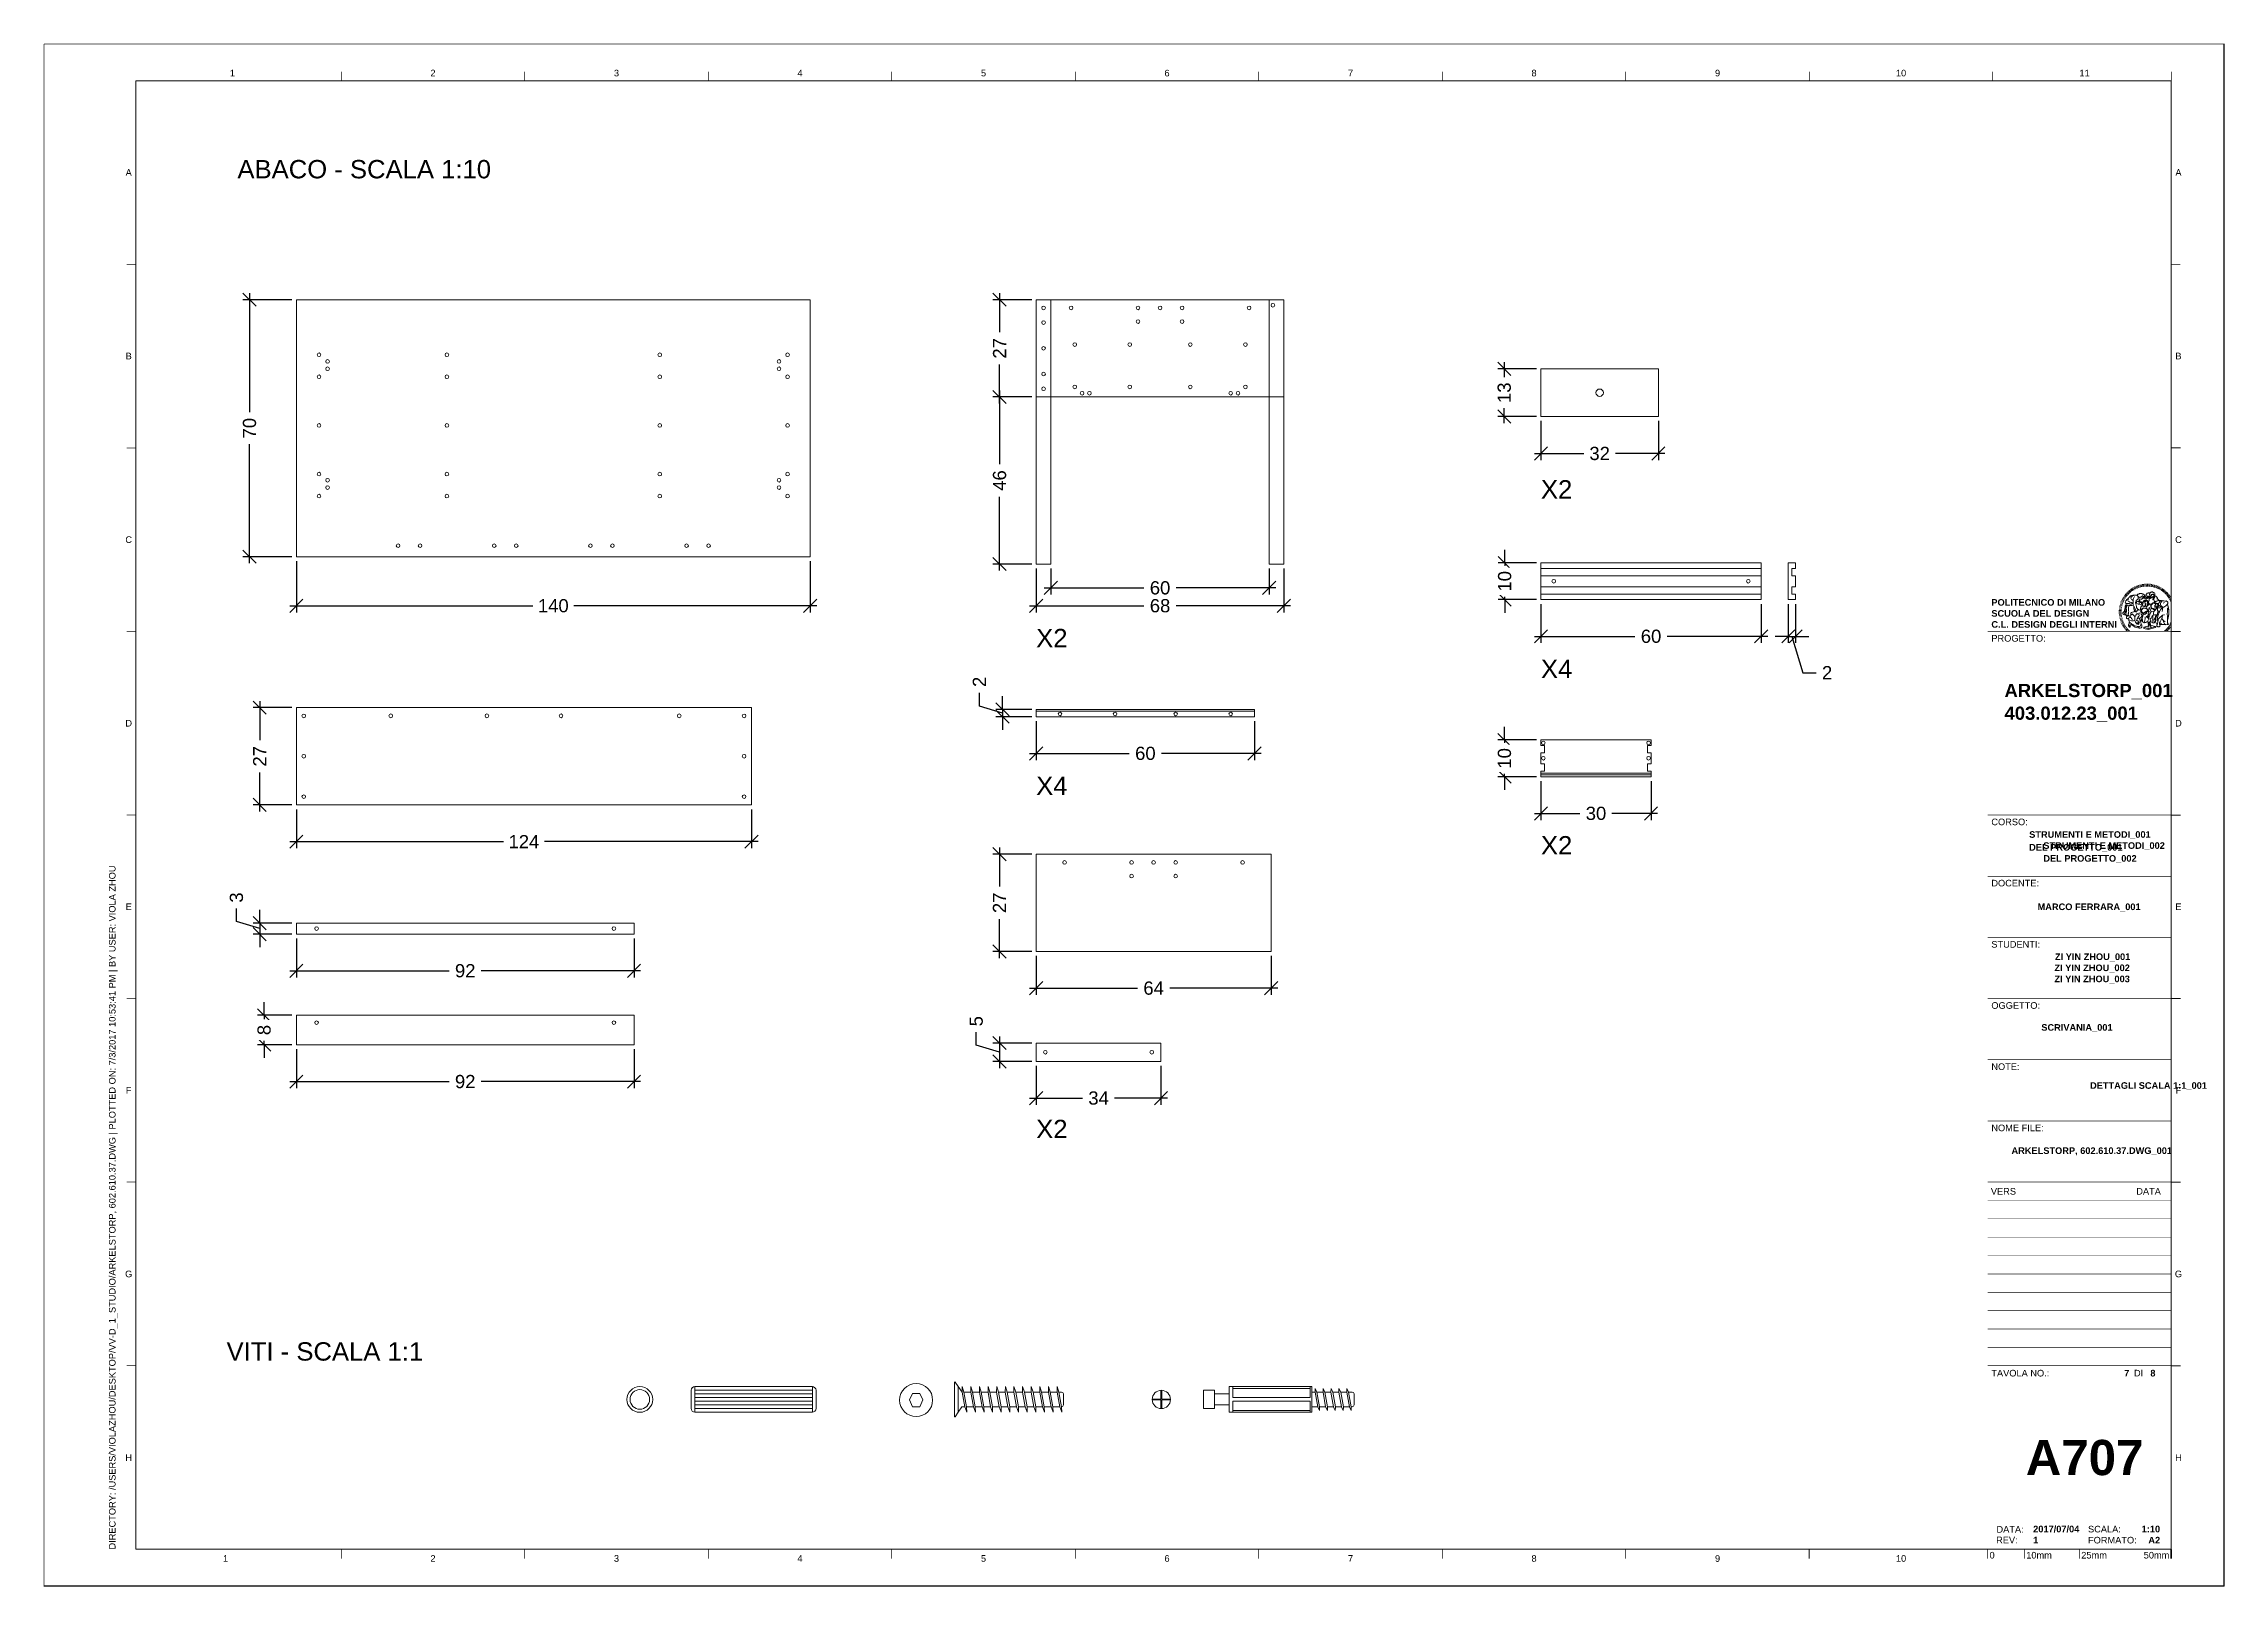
# Paper-space layout 'A707' of a CAD drawing. Header units: inches, sheet in millimetres. Extents: x 0 to 594, y 0 to 420.
# The model-space entities are those that its viewports show. They can reach past a viewport. Long polylines and large blocks are cut down to what shows.
import ezdxf
from ezdxf.enums import TextEntityAlignment as Align

# ---------------------------------------------------------------- set-up
doc = ezdxf.new("R2010")
doc.units = ezdxf.units.IN
doc.header["$MEASUREMENT"] = 0
doc.set_wipeout_variables(frame=1)
doc.layers.get('0').update_dxf_attribs({"lineweight": 20})
doc.layers.add('CORNICE', color=7, linetype='Continuous')
for name, color, linetype, lineweight in [('G-ANNO-LOGO', 3, 'Continuous', 18), ('G-ANNO-TEXT', 3, 'Continuous', 18), ('G-ANNO-TTLB', 3, 'Continuous', 18), ('quote', 5, 'Continuous', 18), ('Viti', 4, 'Continuous', 18)]:
    doc.layers.add(name, color=color, linetype=linetype, lineweight=lineweight)
doc.layers.add('G-ANNO-NPLT', color=210, linetype='Continuous', plot=False)
doc.layers.get('CORNICE').off()
doc.styles.add('ARIAL', font='Arial.ttf')
doc.styles.add('ARIAL-BOLD', font='Arial Bold.ttf')
doc.styles.add('E-ARIAL', font='Arial.ttf')
doc.dimstyles.new('TICK_36', dxfattribs={"dimtxt": 3.6, "dimasz": 3.6, "dimexe": 1.8, "dimexo": 1.2, "dimgap": 1.8, "dimtad": 0, "dimdec": 0, "dimzin": 0, "dimdsep": 46, "dimtxsty": 'ARIAL', "dimblk": 'OBLIQUE', "dimcen": 1.8, "dimdle": 1.8, "dimclrd": 256, "dimclrt": 256, "dimadec": 0, "dimazin": 0, "dimtfac": 1, "dimtdec": 0, "dimtmove": 1, "dimatfit": 3, "dimldrblk": 'OPEN90', "dimfxl": 1, "dimtfill": 1, "dimtolj": 1, "dimtzin": 0, "dimarcsym": 0})

psp = doc.layouts.new('A707')

# ---------------------------------------------------------------- texts
at = {"layer": 'G-ANNO-TEXT', "style": 'ARIAL'}
for s, p in [('1', (51.43, 412.07)), ('2', (106.08, 412.07)), ('3', (156.08, 412.07)), ('4', (206.08, 412.07)), ('5', (256.08, 412.07)), ('6', (306.08, 412.07)), ('7', (356.08, 412.07)), ('8', (406.08, 412.07)), ('9', (456.08, 412.07)), ('10', (506.08, 412.07)), ('11', (556.08, 412.07)), ('A', (23.17, 385)), ('A', (581.66, 385)), ('B', (23.17, 335)), ('B', (581.66, 335)), ('C', (23.17, 285)), ('C', (581.66, 285)), ('D', (23.17, 235)), ('D', (581.66, 235)), ('E', (23.17, 185)), ('E', (581.66, 185)), ('F', (23.17, 135)), ('F', (581.66, 135)), ('G', (23.17, 85)), ('G', (581.66, 85)), ('H', (23.17, 35)), ('H', (581.66, 35)), ('1', (49.57, 7.51)), ('2', (106.08, 7.51)), ('3', (156.08, 7.51)), ('4', (206.08, 7.51)), ('5', (256.08, 7.51)), ('6', (306.08, 7.51)), ('7', (356.08, 7.51)), ('8', (406.08, 7.51)), ('9', (456.08, 7.51)), ('10', (506.08, 7.51))]:
    psp.add_text(s, height=1.8, dxfattribs=at).set_placement(p, align=Align.MIDDLE_CENTER)
for s, p in [('PROGETTO:', (530.68, 259.02)), ('CORSO:', (530.68, 209.02)), ('DOCENTE:', (530.68, 192.35)), ('STUDENTI:', (530.68, 175.68)), ('OGGETTO:', (530.68, 159.02)), ('NOTE:', (530.68, 142.35)), ('NOME FILE:', (530.68, 125.68)), ('TAVOLA NO.:', (530.68, 58.88))]:
    psp.add_text(s, height=1.8, dxfattribs=at).set_placement(p, align=Align.TOP_LEFT)
for s, p in [('VERS', (530.55, 107.5)), ('DI', (569.54, 57.99)), ('REV:', (531.98, 12.54)), ('DATA:', (532.08, 15.44)), ('SCALA:', (557.02, 15.5)), ('FORMATO:', (557.02, 12.5))]:
    psp.add_text(s, height=1.8, dxfattribs=at).set_placement(p, align=Align.MIDDLE_LEFT)
at = {"layer": 'G-ANNO-TEXT'}
for s, style, p in [('DATA', 'ARIAL', (576.87, 107.5)), ('A2', 'ARIAL-BOLD', (576.67, 12.5))]:
    psp.add_text(s, height=1.8, dxfattribs=dict(at, style=style)).set_placement(p, align=Align.MIDDLE_RIGHT)
at = {"layer": 'G-ANNO-TEXT', "char_height": 5, "attachment_point": 1, "style": 'ARIAL'}
for s, insert in [('{\\fArial|b0|i0|c0|p0;ABACO - SCALA 1:10}', (52.8, 388.4)), ('{\\fArial|b0|i0|c0|p0;VITI - SCALA 1:1}', (49.84, 66.4))]:
    psp.add_mtext_dynamic_manual_height_columns(s, width=77.0006, gutter_width=2.5, heights=[0], dxfattribs=dict(at, insert=insert))
at = {"layer": 'G-ANNO-TEXT', "insert": (17.79, 9.95), "char_height": 1.8, "attachment_point": 1, "rotation": 90, "style": 'ARIAL'}
psp.add_mtext_dynamic_manual_height_columns('DIRECTORY: /USERS/VIOLAZHOU/DESKTOP/VV-D_1_STUDIO/ARKELSTORP, 602.610.37.DWG | PLOTTED ON: 7/3/2017 10:53:41 PM | BY USER: VIOLA ZHOU', width=412.209, gutter_width=9, heights=[0], dxfattribs=at)
at = {"layer": 'G-ANNO-TEXT', "style": 'ARIAL-BOLD'}
for tag, p, s, height in [('ARKELSTORP_001', (534.26, 242.11), 'PROJECT_TITLE', 3.6), ('403.012.23_001', (534.26, 235.93), 'PROJECT_TITLE', 3.6), ('ZI YIN ZHOU_001', (548.01, 170.5), 'STUDENT 1', 1.8), ('ZI YIN ZHOU_002', (547.87, 167.48), 'STUDENT 2', 1.8), ('ZI YIN ZHOU_003', (547.87, 164.46), 'STUDENT 3', 1.8), ('SCRIVANIA_001', (544.29, 151.24), 'DRAWING_TITLE', 1.8), ('DETTAGLI SCALA 1:1_001', (557.57, 135.42), '-', 1.8), ('ARKELSTORP, 602.610.37.DWG_001', (536.17, 117.68), 'ARKELSTORP, 602.610.37.dwg', 1.8)]:
    psp.add_attdef(tag, p, s, height=height, dxfattribs=at)
at = {"layer": 'G-ANNO-TEXT', "style": 'ARIAL-BOLD', "flags": 2}
for tag, p, s in [('STRUMENTI E METODI_001', (540.99, 203.79), 'STRUMENTI E METODI'), ('DEL PROGETTO_001', (540.99, 200.3), 'STRUMENTI E METODI'), ('STRUMENTI E METODI_002', (544.84, 200.78), 'DEL PROGETTO'), ('DEL PROGETTO_002', (544.84, 197.28), 'DEL PROGETTO'), ('MARCO FERRARA_001', (543.27, 184.1), 'MARCO FERRARA')]:
    psp.add_attdef(tag, p, s, height=1.8, dxfattribs=at)
at = {"layer": 'G-ANNO-TEXT', "style": 'ARIAL-BOLD'}
for tag, text, p in [('7', '000', (568.26, 57.98)), ('1:10', '1:0000', (576.67, 15.53))]:
    psp.add_attdef(tag, text=text, height=1.8, dxfattribs=at).set_placement(p, align=Align.MIDDLE_RIGHT)
for tag, text, p in [('8', '999', (574, 57.98)), ('2017/07/04', '2017/05/08', (542.07, 15.53)), ('1', 'A', (542.07, 12.51))]:
    psp.add_attdef(tag, text=text, height=1.8, dxfattribs=at).set_placement(p, align=Align.MIDDLE_LEFT)
psp.add_attdef('A707', text='A701', height=9.6, dxfattribs=at).set_placement((556.08, 35), align=Align.MIDDLE_CENTER)

msp = doc.modelspace()

# ---------------------------------------------------------------- texts
at = {"layer": 'G-ANNO-TEXT', "char_height": 5, "attachment_point": 1, "style": 'ARIAL'}
for s, insert in [('{\\fArial|b0|i0|c0|p0;X2}', (422.555, 185.157)), ('{\\fArial|b0|i0|c0|p0;X2}', (285.023, 144.648)), ('{\\fArial|b0|i0|c0|p0;X4}', (422.555, 136.247)), ('{\\fArial|b0|i0|c0|p0;X4}', (285.023, 104.425)), ('{\\fArial|b0|i0|c0|p0;X2}', (422.555, 88.212)), ('{\\fArial|b0|i0|c0|p0;X2}', (285.023, 10.949))]:
    msp.add_mtext_dynamic_manual_height_columns(s, width=9, gutter_width=2.5, heights=[0], dxfattribs=dict(at, insert=insert))

# ---------------------------------------------------------------- blocks, each defined once
blk = doc.blocks.new('logoPolimi')
for p, q in [((-1.49, 1.84), (-1.36, 1.68)), ((-1.41, 1.91), (-1.28, 1.74)), ((-1.32, 1.97), (-1.2, 1.8)), ((-1.22, 2.03), (-1.11, 1.85)), ((-1.13, 2.09), (-1.03, 1.9)), ((-1.03, 2.14), (-0.94, 1.95)), ((-0.93, 2.18), (-0.84, 1.99)), ((-0.83, 2.22), (-0.75, 2.03)), ((-0.72, 2.26), (-0.66, 2.06)), ((-0.61, 2.29), (-0.56, 2.09)), ((-0.51, 2.32), (-0.46, 2.11)), ((-0.4, 2.34), (-0.36, 2.13)), ((-0.29, 2.35), (-0.26, 2.14)), ((-0.18, 2.36), (-0.16, 2.15)), ((-0.07, 2.37), (-0.06, 2.16)), ((0.04, 2.37), (0.04, 2.16)), ((0.15, 2.36), (0.14, 2.16)), ((0.26, 2.36), (0.24, 2.15)), ((0.37, 2.34), (0.34, 2.13)), ((0.48, 2.32), (0.44, 2.12)), ((0.59, 2.3), (0.54, 2.09)), ((0.69, 2.27), (0.63, 2.07)), ((0.8, 2.23), (0.73, 2.03)), ((0.9, 2.19), (0.82, 2)), ((1, 2.15), (0.91, 1.96)), ((1.1, 2.1), (1, 1.91)), ((1.2, 2.04), (1.09, 1.86)), ((1.29, 1.99), (1.18, 1.81)), ((1.38, 1.92), (1.26, 1.75)), ((1.47, 1.86), (1.34, 1.69)), ((-2.37, 0.12), (-2.16, 0.11)), ((-2.37, 0.01), (-2.16, 0.01)), ((-2.36, 0.23), (-2.15, 0.21)), ((-2.35, 0.34), (-2.14, 0.31)), ((-2.33, 0.45), (-2.12, 0.41)), ((-2.3, 0.55), (-2.1, 0.51)), ((-2.28, 0.66), (-2.07, 0.6)), ((-2.24, 0.77), (-2.04, 0.7)), ((-2.2, 0.87), (-2.01, 0.79)), ((-2.16, 0.97), (-1.97, 0.89)), ((-2.11, 1.07), (-1.93, 0.98)), ((-2.06, 1.17), (-1.88, 1.07)), ((-2.01, 1.26), (-1.83, 1.15)), ((-1.94, 1.36), (-1.77, 1.24)), ((-1.88, 1.45), (-1.71, 1.32)), ((-1.84, 0.03), (-1.82, 0.35)), ((-1.81, 1.53), (-1.65, 1.4)), ((-1.74, 1.61), (-1.58, 1.47)), ((-1.73, 0.59), (-1.73, 0.59)), ((-1.73, 0.59), (-1.73, 0.59)), ((-1.66, 1.69), (-1.51, 1.54)), ((-1.65, 0.57), (-1.65, 0.57)), ((-1.59, 1.12), (-1.59, 1.12)), ((-1.58, 1.77), (-1.44, 1.61)), ((-1.51, 0.55), (-1.51, 0.55)), ((-1.51, 0.55), (-1.51, 0.55)), ((-1.31, 0.79), (-1.21, 0.75)), ((-1.21, 0.75), (-1.31, 0.79)), ((-1.21, 0.75), (-1.31, 0.79)), ((-1.21, 0.75), (-1.21, 0.75)), ((-1.21, 0.75), (-1.21, 0.75)), ((-1.19, 0.76), (-1.19, 0.76)), ((-1.19, 0.76), (-1.19, 0.76)), ((-1.17, 0.99), (-1.18, 0.99)), ((-1.18, 0.99), (-1.17, 0.99)), ((-1.16, 0.57), (-1.16, 0.57)), ((-1.16, 0.57), (-1.16, 0.57)), ((-1.1, 0.01), (-0.99, 0.06)), ((-0.99, 0.06), (-1.1, 0.01)), ((-0.99, 0.06), (-1.1, 0.01)), ((-0.99, 0.06), (-0.99, 0.06)), ((-0.99, 0.06), (-0.99, 0.06)), ((-0.97, 0.79), (-0.98, 0.79)), ((-0.89, 0.84), (-0.97, 0.79)), ((-0.97, 0.79), (-0.89, 0.84)), ((-0.96, 1.41), (-0.96, 1.41)), ((-0.96, 1.41), (-0.96, 1.41)), ((-0.89, 0.84), (-0.82, 0.87)), ((-0.82, 0.87), (-0.89, 0.84)), ((-0.89, 0.84), (-0.82, 0.87)), ((-0.88, 0.83), (-0.89, 0.84)), ((-0.85, 1.39), (-0.85, 1.39)), ((-0.85, 1.39), (-0.85, 1.39)), ((-0.84, 0.14), (-0.84, 0.14)), ((-0.77, 1.08), (-0.78, 1.08)), ((-0.78, 1.08), (-0.77, 1.08)), ((-0.61, 1.12), (-0.77, 1.08)), ((-0.77, 1.08), (-0.61, 1.12)), ((-0.77, 1.08), (-0.61, 1.12)), ((-0.75, 1.3), (-0.76, 1.29)), ((-0.76, 1.29), (-0.75, 1.3)), ((-0.65, 0.99), (-0.7, 0.96)), ((-0.69, 0.18), (-0.68, 0.18)), ((-0.66, 0.93), (-0.66, 0.93)), ((-0.66, 0.93), (-0.64, 0.93)), ((-0.66, 0.93), (-0.66, 0.93)), ((-0.66, 0.93), (-0.66, 0.93)), ((-0.63, 1.01), (-0.63, 1.01)), ((-0.63, 1.01), (-0.62, 1.01)), ((-0.63, 0.66), (-0.63, 0.66)), ((-0.6, 1.12), (-0.61, 1.12)), ((-0.61, 1.12), (-0.6, 1.12)), ((-0.61, 1.12), (-0.6, 1.12)), ((-0.61, 0.86), (-0.57, 0.85)), ((-0.57, 0.85), (-0.61, 0.86)), ((-0.61, 0.86), (-0.57, 0.85)), ((-0.53, 1.08), (-0.6, 1.12)), ((-0.6, 1.12), (-0.6, 1.11)), ((-0.6, 1.12), (-0.53, 1.08)), ((-0.57, 0.8), (-0.59, 0.8)), ((-0.57, 0.85), (-0.53, 0.84)), ((-0.57, 0.85), (-0.57, 0.85)), ((-0.57, 0.85), (-0.57, 0.85)), ((-0.57, 0.85), (-0.53, 0.84)), ((-0.56, 0.29), (-0.49, 0.48)), ((-0.56, 0.14), (-0.56, 0.29)), ((-0.5, 0.11), (-0.56, 0.14)), ((-0.53, 0.84), (-0.51, 0.84)), ((-0.53, 0.84), (-0.51, 0.84)), ((-0.53, 0.84), (-0.53, 0.84)), ((-0.51, 0.11), (-0.51, 0.11)), ((-0.51, 0.11), (-0.51, 0.11)), ((-0.34, 0.33), (-0.5, 0.11)), ((-0.49, 0.48), (-0.41, 0.55)), ((-0.42, 0.8), (-0.47, 0.79)), ((-0.42, 0.8), (-0.47, 0.79)), ((-0.47, 0.79), (-0.45, 0.76)), ((-0.47, 0.79), (-0.45, 0.76)), ((-0.45, 1.14), (-0.42, 1.11)), ((-0.42, 1.26), (-0.36, 1.22)), ((-0.41, 0.55), (-0.34, 0.49)), ((-0.4, 1.37), (-0.38, 1.38)), ((-0.39, 1.37), (-0.4, 1.37)), ((-0.35, 1.33), (-0.4, 1.37)), ((-0.39, 1.24), (-0.4, 1.23)), ((-0.38, 1.14), (-0.38, 1.14)), ((-0.34, 0.49), (-0.09, 0.48)), ((-0.16, 0.32), (-0.34, 0.33)), ((-0.14, 0.32), (-0.31, 0.34)), ((-0.28, 1.3), (-0.29, 1.3)), ((-0.28, 1.3), (-0.28, 1.3)), ((-0.16, 1.24), (-0.16, 1.25)), ((-0.16, 1.25), (-0.16, 1.25)), ((-0.16, 0.49), (-0.14, 0.64)), ((-0.06, 0.27), (-0.16, 0.32)), ((-0.1, 0.88), (-0.09, 0.87)), ((-0.08, 1.37), (-0.08, 1.38)), ((-0.08, 1.23), (-0.05, 1.21)), ((-0.05, 1.21), (-0.08, 1.23)), ((-0.08, 1.23), (-0.05, 1.21)), ((-0.03, 0.26), (-0.06, 0.27)), ((-0.05, 1.21), (-0.04, 1.21)), ((-0.04, 1.21), (-0.05, 1.21)), ((-0.04, 1.21), (-0.04, 1.21)), ((-0.04, 1.21), (-0.04, 1.21)), ((-0.04, 0.48), (-0.03, 0.26)), ((0.03, 1.15), (0.03, 1.15)), ((0.03, 0.66), (0.03, 0.67)), ((0.07, 0.58), (0.07, 0.57)), ((0.1, 1.18), (0.1, 1.18)), ((0.1, 0.84), (0.1, 0.84)), ((0.13, 1.32), (0.17, 1.19)), ((0.14, 0.71), (0.34, 0.65)), ((0.31, 0.56), (0.17, 0.63)), ((0.27, 1.61), (0.27, 1.61)), ((0.27, 1.61), (0.27, 1.61)), ((0.27, 1.61), (0.27, 1.61)), ((0.29, 1.29), (0.29, 1.29)), ((0.29, 1.29), (0.29, 1.29)), ((0.29, 1.29), (0.29, 1.29)), ((0.29, 1.29), (0.29, 1.29)), ((0.33, 0.49), (0.34, 0.49)), ((0.33, 0.03), (0.35, 0.03)), ((0.33, 0.03), (0.35, 0.03)), ((0.34, 0.65), (0.34, 0.64)), ((0.35, 0.03), (0.57, 0.06)), ((0.35, 0.03), (0.57, 0.06)), ((0.35, 0.03), (0.35, 0.03)), ((0.35, 0.03), (0.35, 0.03)), ((0.38, 1.36), (0.37, 1.35)), ((0.38, 0.34), (0.37, 0.34)), ((0.38, 0.34), (0.38, 0.34)), ((0.43, 0.67), (0.39, 0.64)), ((0.49, 1.05), (0.51, 1.13)), ((0.51, 1.13), (0.49, 1.05)), ((0.49, 1.05), (0.51, 1.13)), ((0.51, 1.31), (0.5, 1.29)), ((0.51, 1.13), (0.52, 1.23)), ((0.52, 1.23), (0.51, 1.23)), ((0.51, 1.23), (0.52, 1.23)), ((0.52, 1.23), (0.51, 1.13)), ((0.51, 1.13), (0.52, 1.23)), ((0.52, 1.24), (0.6, 1.37)), ((0.52, 1.23), (0.6, 1.36)), ((0.6, 1.36), (0.52, 1.23)), ((0.52, 1.23), (0.52, 1.23)), ((0.52, 1.23), (0.52, 1.24)), ((0.52, 1.23), (0.52, 1.23)), ((0.55, 1.07), (0.53, 1.06)), ((0.53, 1.04), (0.53, 1.06)), ((0.53, 1.05), (0.53, 1.04)), ((0.54, 0.3), (0.63, 0.32)), ((0.54, -0.08), (0.61, 0.06)), ((0.61, 0.06), (0.54, -0.08)), ((0.54, -0.08), (0.61, 0.06)), ((0.56, 0.19), (0.59, 0.21)), ((0.57, 1.07), (0.57, 1.07)), ((0.57, 1.07), (0.57, 1.07)), ((0.57, 1.07), (0.57, 1.07)), ((0.57, 1.07), (0.57, 1.07)), ((0.57, 1.07), (0.57, 1.07)), ((0.57, 1.07), (0.57, 1.07)), ((0.57, 1.07), (0.57, 1.07)), ((0.58, 0.3), (0.59, 0.29)), ((0.59, 0.78), (0.59, 0.79)), ((0.59, 0.79), (0.59, 0.79)), ((0.59, 0.79), (0.59, 0.79)), ((0.59, 0.79), (0.59, 0.78)), ((0.61, 0.06), (0.6, 0.07)), ((0.6, 0.07), (0.61, 0.06)), ((0.61, 0.06), (0.61, 0.07)), ((0.62, 0.21), (0.65, 0.22)), ((0.64, 1.37), (0.65, 1.37)), ((0.69, 0.86), (0.68, 0.86)), ((0.68, 0.86), (0.69, 0.86)), ((0.68, 0.76), (0.68, 0.76)), ((0.76, 0.26), (0.76, 0.26)), ((0.82, 0.35), (0.84, 0.36)), ((0.82, 0.35), (0.82, 0.35)), ((0.84, 0.36), (0.84, 0.37)), ((0.85, 0.34), (1.05, 0.35)), ((0.93, 1.05), (0.93, 1.05)), ((0.93, 1.05), (0.93, 1.05)), ((0.93, 1.05), (0.93, 1.04)), ((0.93, 1.05), (0.93, 1.05)), ((0.97, 0.66), (0.96, 0.66)), ((1.01, 0.97), (0.98, 0.96)), ((1.17, 0.96), (1.17, 0.95)), ((1.17, 0.95), (1.17, 0.95)), ((1.34, 0.37), (1.26, 0.04)), ((1.27, 0.37), (1.27, 0.38)), ((1.28, 0.95), (1.28, 0.95)), ((1.37, 0.73), (1.46, 0.81)), ((1.41, 0.4), (1.41, 0.41)), ((1.56, 1.79), (1.42, 1.63)), ((1.64, 1.71), (1.49, 1.56)), ((1.49, 0.9), (1.57, 0.92)), ((1.72, 1.63), (1.56, 1.49)), ((1.67, 0.6), (1.57, 0.53)), ((1.79, 1.55), (1.63, 1.41)), ((1.86, 1.47), (1.7, 1.34)), ((1.93, 1.38), (1.76, 1.26)), ((1.99, 1.29), (1.81, 1.17)), ((2.05, 1.19), (1.87, 1.09)), ((2.1, 1.1), (1.92, 1)), ((2.15, 1), (1.96, 0.91)), ((2.19, 0.9), (2, 0.82)), ((2.23, 0.79), (2.04, 0.72)), ((2.27, 0.69), (2.07, 0.63)), ((2.3, 0.58), (2.09, 0.53)), ((2.32, 0.47), (2.12, 0.43)), ((2.34, 0.37), (2.13, 0.33)), ((2.36, 0.26), (2.15, 0.23)), ((2.37, 0.15), (2.16, 0.13)), ((2.37, 0.04), (2.16, 0.03)), ((-2.37, -0.1), (-2.16, -0.09)), ((-2.36, -0.21), (-2.15, -0.19)), ((-2.35, -0.32), (-2.14, -0.29)), ((-2.33, -0.43), (-2.12, -0.39)), ((-2.31, -0.54), (-2.1, -0.49)), ((-2.28, -0.65), (-2.08, -0.59)), ((-2.25, -0.75), (-2.05, -0.69)), ((-2.21, -0.86), (-2.02, -0.78)), ((-2.17, -0.96), (-1.98, -0.87)), ((-2.12, -1.06), (-1.93, -0.96)), ((-2.07, -1.16), (-1.89, -1.05)), ((-2.04, -0.15), (-1.97, -0.2)), ((-2.01, -1.25), (-1.84, -1.14)), ((-1.95, -1.34), (-1.78, -1.22)), ((-1.89, -1.43), (-1.72, -1.31)), ((-1.82, -1.52), (-1.66, -1.38)), ((-1.75, -1.6), (-1.59, -1.46)), ((-1.67, -1.68), (-1.52, -1.53)), ((-1.58, -0.12), (-1.6, -0.18)), ((-1.6, -0.18), (-1.58, -0.28)), ((-1.57, -0.54), (-1.59, -0.54)), ((-1.59, -0.54), (-1.59, -0.54)), ((-1.59, -1.76), (-1.45, -1.6)), ((-1.56, -0.32), (-1.56, -0.31)), ((-1.56, -0.31), (-1.56, -0.31)), ((-1.53, -0.65), (-1.53, -0.65)), ((-1.53, -0.65), (-1.53, -0.65)), ((-1.51, -1.83), (-1.37, -1.67)), ((-1.48, -0.86), (-1.48, -0.85)), ((-1.42, -0.37), (-1.42, -0.37)), ((-1.42, -1.9), (-1.29, -1.73)), ((-1.38, -0.46), (-1.38, -0.46)), ((-1.33, -1.96), (-1.21, -1.79)), ((-1.31, -0.24), (-1.31, -0.23)), ((-1.31, -0.23), (-1.31, -0.24)), ((-1.23, -0.19), (-1.23, -0.19)), ((-1.23, -0.19), (-1.23, -0.19)), ((-1.23, -0.19), (-1.23, -0.19)), ((-1.23, -0.19), (-1.23, -0.19)), ((-1.01, -0.39), (-1.02, -0.39)), ((-1.02, -0.39), (-1.01, -0.39)), ((-1.02, -0.7), (-1.02, -0.7)), ((-1.02, -0.7), (-1.02, -0.7)), ((-1.02, -0.7), (-1.02, -0.7)), ((-0.79, -0.51), (-0.83, -0.58)), ((-0.83, -0.58), (-0.79, -0.51)), ((-0.83, -0.58), (-0.79, -0.51)), ((-0.78, -1.05), (-0.83, -0.94)), ((-0.83, -0.94), (-0.78, -1.05)), ((-0.83, -0.94), (-0.83, -0.94)), ((-0.83, -0.94), (-0.78, -1.05)), ((-0.82, -1.23), (-0.82, -1.23)), ((-0.82, -1.23), (-0.77, -1.23)), ((-0.77, -1.23), (-0.82, -1.23)), ((-0.82, -1.23), (-0.82, -1.23)), ((-0.77, -1.23), (-0.82, -1.23)), ((-0.75, -0.96), (-0.8, -0.89)), ((-0.8, -0.89), (-0.79, -0.92)), ((-0.79, -0.92), (-0.8, -0.89)), ((-0.8, -0.89), (-0.75, -0.96)), ((-0.79, -0.92), (-0.8, -0.89)), ((-0.8, -0.89), (-0.8, -0.89)), ((-0.8, -0.89), (-0.75, -0.96)), ((-0.79, -0.92), (-0.78, -0.95)), ((-0.78, -0.95), (-0.79, -0.92)), ((-0.78, -0.95), (-0.79, -0.92)), ((-0.77, -0.49), (-0.78, -0.48)), ((-0.78, -0.48), (-0.77, -0.49)), ((-0.78, -0.95), (-0.76, -1)), ((-0.76, -1), (-0.78, -0.95)), ((-0.76, -1), (-0.78, -0.95)), ((-0.71, -0.89), (-0.75, -0.87)), ((-0.75, -0.87), (-0.71, -0.89)), ((-0.75, -0.87), (-0.71, -0.89)), ((-0.72, -1.01), (-0.75, -0.96)), ((-0.75, -0.96), (-0.72, -1.01)), ((-0.75, -0.96), (-0.72, -1.01)), ((-0.64, -0.93), (-0.71, -0.89)), ((-0.71, -0.89), (-0.64, -0.93)), ((-0.71, -0.89), (-0.64, -0.93)), ((-0.66, -0.53), (-0.66, -0.53)), ((-0.66, -0.53), (-0.66, -0.53)), ((-0.66, -0.53), (-0.66, -0.53)), ((-0.39, -0.81), (-0.51, -0.69)), ((-0.51, -1.04), (-0.5, -1.04)), ((-0.48, -0.42), (-0.48, -0.42)), ((-0.48, -0.42), (-0.48, -0.42)), ((-0.48, -0.42), (-0.48, -0.42)), ((-0.41, -0.51), (-0.41, -0.51)), ((-0.38, -0.05), (-0.39, -0.12)), ((-0.39, -0.12), (-0.37, -0.1)), ((-0.35, -0.14), (-0.37, -0.08)), ((-0.37, -0.09), (-0.37, -0.09)), ((-0.33, -0.12), (-0.35, -0.14)), ((-0.32, -0.14), (-0.35, -0.14)), ((-0.35, -0.18), (-0.34, -0.22)), ((-0.34, -0.08), (-0.29, -0.16)), ((-0.34, -0.22), (-0.34, -0.22)), ((-0.27, -0.17), (-0.32, -0.14)), ((-0.25, -0.91), (-0.26, -0.9)), ((-0.26, -1.29), (0.1, -1.2)), ((0.1, -1.2), (-0.26, -1.29)), ((0.08, -1.4), (-0.26, -1.29)), ((-0.26, -1.29), (0.08, -1.4)), ((-0.26, -1.38), (-0.26, -1.29)), ((-0.26, -1.29), (-0.26, -1.29)), ((-0.26, -1.29), (-0.26, -1.38)), ((-0.26, -1.29), (0.08, -1.4)), ((-0.26, -1.29), (-0.26, -1.29)), ((0.08, -1.49), (-0.26, -1.38)), ((-0.26, -1.38), (0.09, -1.49)), ((-0.14, -0.15), (-0.16, -0.13)), ((-0.11, -0.04), (-0.12, -0.05)), ((-0.04, -0.41), (-0.01, -0.44)), ((-0.01, -0.44), (-0.04, -0.41)), ((-0.04, -0.41), (-0.01, -0.44)), ((0.07, -0.84), (0.07, -0.84)), ((0.07, -0.84), (0.07, -0.84)), ((0.1, -1.2), (0.08, -1.32)), ((0.08, -1.32), (0.13, -1.2)), ((0.08, -1.4), (0.72, -1.22)), ((0.72, -1.22), (0.08, -1.4)), ((0.08, -1.4), (0.72, -1.22)), ((0.72, -1.31), (0.08, -1.49)), ((0.08, -1.44), (0.08, -1.4)), ((0.08, -1.4), (0.08, -1.44)), ((0.08, -1.4), (0.08, -1.49)), ((0.08, -1.49), (0.08, -1.44)), ((0.08, -1.44), (0.08, -1.44)), ((0.08, -1.44), (0.08, -1.45)), ((0.08, -1.45), (0.08, -1.46)), ((0.08, -1.46), (0.08, -1.49)), ((0.1, -1.01), (0.09, -0.86)), ((0.1, -1.01), (0.09, -0.86)), ((0.09, -1.49), (0.72, -1.31)), ((0.1, -1.2), (0.12, -1.04)), ((0.12, -1.04), (0.1, -1.2)), ((0.13, -1.2), (0.1, -1.2)), ((0.1, -1.2), (0.13, -1.2)), ((0.13, -1.2), (0.1, -1.2)), ((0.1, -1.2), (0.1, -1.2)), ((0.11, -0.44), (0.11, -0.44)), ((0.11, -0.44), (0.11, -0.44)), ((0.12, -0.21), (0.12, -0.21)), ((0.12, -0.21), (0.12, -0.21)), ((0.12, -0.21), (0.12, -0.21)), ((0.12, -0.21), (0.12, -0.21)), ((0.12, -0.21), (0.12, -0.21)), ((0.12, -0.21), (0.12, -0.21)), ((0.12, -0.21), (0.12, -0.21)), ((0.12, -0.21), (0.12, -0.21)), ((0.12, -0.21), (0.12, -0.21)), ((0.12, -0.21), (0.12, -0.21)), ((0.12, -0.21), (0.12, -0.21)), ((0.12, -0.21), (0.12, -0.21)), ((0.12, -0.21), (0.12, -0.21)), ((0.12, -0.56), (0.14, -0.53)), ((0.14, -0.53), (0.12, -0.56)), ((0.12, -0.56), (0.14, -0.53)), ((0.12, -1.04), (0.12, -1.04)), ((0.12, -1.04), (0.12, -1.04)), ((0.12, -1.04), (0.12, -1.04)), ((0.21, -0.99), (0.13, -1.2)), ((0.13, -1.2), (0.21, -0.99)), ((0.36, -1.14), (0.13, -1.2)), ((0.13, -1.2), (0.26, -1.17)), ((0.14, -0.53), (0.16, -0.49)), ((0.16, -0.49), (0.14, -0.53)), ((0.14, -0.53), (0.16, -0.49)), ((0.16, -0.49), (0.16, -0.49)), ((0.16, -0.49), (0.16, -0.49)), ((0.28, -1.19), (0.21, -0.99)), ((0.21, -0.99), (0.31, -1.27)), ((0.24, -0.17), (0.24, -0.16)), ((0.24, -0.16), (0.24, -0.17)), ((0.25, -0.84), (0.25, -0.88)), ((0.25, -0.88), (0.25, -0.84)), ((0.25, -0.88), (0.25, -0.84)), ((0.25, -0.88), (0.29, -1.17)), ((0.26, -0.88), (0.25, -0.88)), ((0.31, -1.27), (0.25, -0.88)), ((0.26, -1.17), (0.28, -1.16)), ((0.28, -1.16), (0.36, -1.14)), ((0.29, -1.17), (0.28, -1.19)), ((0.36, -1.14), (0.72, -1.22)), ((0.72, -1.22), (0.36, -1.14)), ((0.49, -0.31), (0.49, -0.31)), ((0.49, -0.31), (0.49, -0.31)), ((0.5, -0.27), (0.5, -0.27)), ((0.51, -0.27), (0.51, -0.27)), ((0.72, -0.81), (0.75, -0.89)), ((0.72, -1.22), (0.72, -1.31)), ((0.72, -1.31), (0.72, -1.22)), ((0.74, -0.23), (0.74, -0.23)), ((0.74, -0.23), (0.75, -0.24)), ((0.75, -0.23), (0.75, -0.23)), ((0.86, -0.25), (0.82, -0.34)), ((0.87, -0.22), (0.86, -0.23)), ((0.87, -0.22), (0.86, -0.25)), ((0.96, -0.58), (0.96, -0.57)), ((1.05, -1.05), (1.04, -1.05)), ((1.28, -2), (1.17, -1.82)), ((1.37, -1.93), (1.25, -1.76)), ((1.31, -0.27), (1.3, -0.26)), ((1.3, -0.26), (1.3, -0.26)), ((1.3, -0.26), (1.3, -0.26)), ((1.3, -0.26), (1.31, -0.27)), ((1.3, -0.26), (1.3, -0.26)), ((1.46, -1.87), (1.33, -1.7)), ((1.54, -1.8), (1.41, -1.64)), ((1.63, -1.72), (1.48, -1.57)), ((1.71, -1.65), (1.55, -1.5)), ((1.78, -1.57), (1.62, -1.43)), ((1.85, -1.48), (1.69, -1.35)), ((1.92, -1.39), (1.75, -1.27)), ((1.98, -1.3), (1.81, -1.19)), ((2.04, -1.21), (1.86, -1.1)), ((2.09, -1.11), (1.91, -1.01)), ((2.14, -1.01), (1.95, -0.92)), ((2.19, -0.91), (1.99, -0.83)), ((2.23, -0.81), (2.03, -0.74)), ((2.26, -0.7), (2.06, -0.64)), ((2.29, -0.6), (2.09, -0.55)), ((2.32, -0.49), (2.11, -0.45)), ((2.34, -0.38), (2.13, -0.35)), ((2.35, -0.27), (2.15, -0.25)), ((2.37, -0.08), (2.16, -0.07)), ((2.36, -0.16), (2.16, -0.15)), ((-1.24, -2.02), (-1.13, -1.84)), ((-1.14, -2.08), (-1.04, -1.89)), ((-1.04, -2.13), (-0.95, -1.94)), ((-0.94, -2.18), (-0.86, -1.98)), ((-0.84, -2.22), (-0.77, -2.02)), ((-0.74, -2.25), (-0.67, -2.05)), ((-0.63, -2.29), (-0.57, -2.08)), ((-0.52, -2.31), (-0.48, -2.11)), ((-0.42, -2.33), (-0.38, -2.13)), ((-0.31, -2.35), (-0.28, -2.14)), ((-0.2, -2.36), (-0.18, -2.15)), ((-0.09, -2.37), (-0.08, -2.16)), ((0.03, -2.37), (0.02, -2.16)), ((0.14, -2.37), (0.12, -2.16)), ((0.25, -2.36), (0.22, -2.15)), ((0.35, -2.34), (0.32, -2.14)), ((0.46, -2.32), (0.42, -2.12)), ((0.57, -2.3), (0.52, -2.1)), ((0.68, -2.27), (0.62, -2.07)), ((0.78, -2.24), (0.71, -2.04)), ((0.89, -2.2), (0.81, -2)), ((0.99, -2.15), (0.9, -1.96)), ((1.09, -2.11), (0.99, -1.92)), ((1.19, -2.05), (1.08, -1.87))]:
    blk.add_line(p, q)
for points in [[(-1.9, 0.12), (-1.94, 0.02), (-2.05, -0.09), (-2.05, -0.09)], [(-1.86, 0.38), (-1.86, 0.38), (-1.87, 0.19), (-1.9, 0.12)], [(-1.76, 0.6), (-1.76, 0.6), (-1.84, 0.57), (-1.86, 0.38)], [(-1.86, -0.04), (-1.84, 0.02), (-1.84, 0.03), (-1.84, 0.03)], [(-1.82, 0.78), (-1.83, 0.8), (-1.85, 0.86), (-1.83, 0.88)], [(-1.82, 0.78), (-1.83, 0.8), (-1.85, 0.86), (-1.83, 0.88)], [(-1.83, 0.88), (-1.81, 0.9), (-1.76, 0.96), (-1.76, 0.96)], [(-1.83, 0.88), (-1.81, 0.9), (-1.76, 0.96), (-1.76, 0.96)], [(-1.76, 0.6), (-1.83, 0.7), (-1.78, 0.74), (-1.78, 0.74)], [(-1.78, 0.74), (-1.79, 0.74), (-1.83, 0.7), (-1.76, 0.6)], [(-1.78, 0.74), (-1.8, 0.76), (-1.81, 0.78), (-1.82, 0.78)], [(-1.78, 0.74), (-1.8, 0.76), (-1.81, 0.78), (-1.82, 0.78)], [(-1.82, 0.35), (-1.81, 0.5), (-1.73, 0.59), (-1.73, 0.59)], [(-1.82, -0.19), (-1.73, -0.07), (-1.75, 0.14), (-1.75, 0.3)], [(-1.75, 0.33), (-1.75, 0.17), (-1.73, -0.05), (-1.8, -0.17)], [(-1.78, 0.74), (-1.75, 0.72), (-1.72, 0.69), (-1.68, 0.7)], [(-1.68, 0.7), (-1.72, 0.69), (-1.75, 0.72), (-1.78, 0.74)], [(-1.68, 0.7), (-1.72, 0.69), (-1.75, 0.72), (-1.78, 0.74)], [(-1.78, 0.74), (-1.78, 0.74), (-1.78, 0.74), (-1.78, 0.74)], [(-1.76, 0.96), (-1.68, 1.1), (-1.59, 1.12), (-1.59, 1.12)], [(-1.76, 0.96), (-1.68, 1.1), (-1.6, 1.12), (-1.6, 1.12)], [(-1.73, 0.59), (-1.74, 0.59), (-1.75, 0.6), (-1.76, 0.6)], [(-1.73, 0.59), (-1.74, 0.59), (-1.75, 0.6), (-1.76, 0.6)], [(-1.75, 0.3), (-1.76, 0.47), (-1.65, 0.57), (-1.65, 0.57)], [(-1.65, 0.57), (-1.65, 0.57), (-1.76, 0.5), (-1.75, 0.33)], [(-1.65, 0.57), (-1.68, 0.58), (-1.7, 0.58), (-1.73, 0.59)], [(-1.65, 0.57), (-1.68, 0.58), (-1.7, 0.58), (-1.73, 0.59)], [(-1.5, 0.71), (-1.53, 0.74), (-1.61, 0.71), (-1.68, 0.7)], [(-1.68, 0.7), (-1.61, 0.71), (-1.53, 0.73), (-1.5, 0.71)], [(-1.5, 0.71), (-1.53, 0.73), (-1.61, 0.71), (-1.68, 0.7)], [(-1.51, 0.55), (-1.56, 0.56), (-1.61, 0.56), (-1.65, 0.57)], [(-1.65, 0.57), (-1.61, 0.56), (-1.56, 0.56), (-1.51, 0.55)], [(-1.51, 0.55), (-1.56, 0.56), (-1.61, 0.56), (-1.65, 0.57)], [(-1.59, 1.12), (-1.6, 1.06), (-1.61, 0.99), (-1.61, 0.97)], [(-1.61, 0.97), (-1.61, 0.99), (-1.6, 1.06), (-1.59, 1.12)], [(-1.61, 0.97), (-1.61, 0.99), (-1.6, 1.06), (-1.59, 1.12)], [(-1.61, 0.97), (-1.61, 0.95), (-1.56, 0.88), (-1.54, 0.87)], [(-1.54, 0.87), (-1.56, 0.88), (-1.61, 0.95), (-1.61, 0.97)], [(-1.54, 0.87), (-1.56, 0.88), (-1.61, 0.96), (-1.61, 0.97)], [(-1.59, 1.12), (-1.59, 1.13), (-1.59, 1.15), (-1.58, 1.16)], [(-1.59, 1.12), (-1.59, 1.13), (-1.59, 1.15), (-1.58, 1.16)], [(-1.58, 1.16), (-1.57, 1.21), (-1.52, 1.23), (-1.49, 1.25)], [(-1.58, 1.16), (-1.57, 1.21), (-1.52, 1.23), (-1.49, 1.25)], [(-1.58, 0.36), (-1.58, 0.48), (-1.51, 0.55), (-1.51, 0.55)], [(-1.51, 0.55), (-1.51, 0.55), (-1.58, 0.48), (-1.58, 0.36)], [(-1.51, 0.55), (-1.51, 0.55), (-1.58, 0.48), (-1.58, 0.36)], [(-1.55, 0.04), (-1.55, 0.08), (-1.58, 0.25), (-1.58, 0.36)], [(-1.58, 0.36), (-1.58, 0.25), (-1.55, 0.08), (-1.55, 0.04)], [(-1.58, 0.36), (-1.58, 0.25), (-1.55, 0.08), (-1.55, 0.04)], [(-1.58, -0.12), (-1.57, -0.06), (-1.55, 0.02), (-1.55, 0.04)], [(-1.55, 0.04), (-1.55, 0.02), (-1.57, -0.06), (-1.58, -0.12)], [(-1.55, 0.04), (-1.55, 0.02), (-1.56, -0.04), (-1.57, -0.1)], [(-1.54, 0.87), (-1.52, 0.85), (-1.47, 0.83), (-1.44, 0.83)], [(-1.44, 0.83), (-1.47, 0.83), (-1.52, 0.85), (-1.54, 0.87)], [(-1.45, 0.83), (-1.47, 0.83), (-1.52, 0.85), (-1.54, 0.87)], [(-1.51, 0.55), (-1.33, 0.54), (-1.16, 0.57), (-1.16, 0.57)], [(-1.16, 0.57), (-1.16, 0.57), (-1.33, 0.54), (-1.51, 0.55)], [(-1.16, 0.57), (-1.16, 0.57), (-1.33, 0.54), (-1.51, 0.55)], [(-1.5, 0.71), (-1.46, 0.68), (-1.4, 0.62), (-1.33, 0.66)], [(-1.33, 0.66), (-1.4, 0.62), (-1.46, 0.68), (-1.5, 0.71)], [(-1.33, 0.66), (-1.4, 0.62), (-1.46, 0.68), (-1.5, 0.71)], [(-1.49, 1.25), (-1.46, 1.26), (-1.42, 1.33), (-1.39, 1.36)], [(-1.49, 1.25), (-1.46, 1.27), (-1.43, 1.34), (-1.39, 1.36)], [(-1.31, 0.79), (-1.33, 0.79), (-1.42, 0.83), (-1.45, 0.83)], [(-1.44, 0.83), (-1.42, 0.83), (-1.33, 0.79), (-1.31, 0.79)], [(-1.31, 0.79), (-1.33, 0.79), (-1.42, 0.83), (-1.44, 0.83)], [(-1.35, 1.1), (-1.4, 1.17), (-1.36, 1.23), (-1.29, 1.31)], [(-1.29, 1.31), (-1.36, 1.23), (-1.4, 1.17), (-1.35, 1.1)], [(-1.35, 1.1), (-1.4, 1.17), (-1.36, 1.23), (-1.29, 1.31)], [(-1.39, 1.36), (-1.35, 1.38), (-1.26, 1.4), (-1.19, 1.41)], [(-1.39, 1.36), (-1.35, 1.38), (-1.26, 1.4), (-1.19, 1.41)], [(-1.18, 0.99), (-1.24, 0.97), (-1.3, 1.03), (-1.35, 1.1)], [(-1.35, 1.1), (-1.3, 1.03), (-1.24, 0.97), (-1.18, 0.99)], [(-1.18, 1), (-1.24, 0.97), (-1.3, 1.03), (-1.35, 1.1)], [(-1.33, 0.66), (-1.28, 0.7), (-1.23, 0.73), (-1.21, 0.75)], [(-1.21, 0.75), (-1.23, 0.73), (-1.28, 0.7), (-1.33, 0.66)], [(-1.21, 0.75), (-1.23, 0.73), (-1.28, 0.7), (-1.33, 0.66)], [(-1.29, 1.31), (-1.22, 1.39), (-1.01, 1.41), (-0.96, 1.41)], [(-0.96, 1.41), (-1.01, 1.41), (-1.22, 1.39), (-1.29, 1.31)], [(-1.29, 1.31), (-1.22, 1.39), (-1.01, 1.41), (-0.96, 1.41)], [(-1.24, -0.02), (-1.21, -0.01), (-1.1, 0.01), (-1.1, 0.01)], [(-1.1, 0.01), (-1.1, 0.01), (-1.21, -0.01), (-1.24, -0.02)], [(-1.1, 0.01), (-1.1, 0.01), (-1.21, -0.01), (-1.24, -0.02)], [(-1.21, 0.75), (-1.2, 0.75), (-1.19, 0.76), (-1.19, 0.76)], [(-1.19, 0.76), (-1.19, 0.76), (-1.2, 0.75), (-1.21, 0.75)], [(-1.19, 0.76), (-1.19, 0.76), (-1.2, 0.76), (-1.21, 0.75)], [(-1.19, 1.41), (-1.11, 1.43), (-0.97, 1.41), (-0.97, 1.41)], [(-1.19, 1.41), (-1.12, 1.43), (-0.98, 1.41), (-0.98, 1.41)], [(-1.19, 0.76), (-1.19, 0.77), (-1.18, 0.78), (-1.18, 0.79)], [(-1.18, 0.79), (-1.18, 0.78), (-1.19, 0.77), (-1.19, 0.76)], [(-1.19, 0.76), (-1.19, 0.77), (-1.19, 0.78), (-1.18, 0.79)], [(-1.18, 0.68), (-1.18, 0.68), (-1.19, 0.71), (-1.19, 0.76)], [(-1.19, 0.76), (-1.19, 0.71), (-1.18, 0.68), (-1.18, 0.68)], [(-1.18, 0.68), (-1.18, 0.68), (-1.19, 0.71), (-1.19, 0.76)], [(-1.18, 0.97), (-1.18, 0.97), (-1.18, 0.98), (-1.17, 0.99)], [(-1.17, 0.99), (-1.18, 0.98), (-1.18, 0.97), (-1.18, 0.97)], [(-1.18, 0.97), (-1.18, 0.97), (-1.18, 0.98), (-1.17, 0.99)], [(-1.18, 0.79), (-1.17, 0.86), (-1.18, 0.95), (-1.18, 0.97)], [(-1.18, 0.97), (-1.18, 0.95), (-1.17, 0.86), (-1.18, 0.79)], [(-1.18, 0.79), (-1.17, 0.86), (-1.18, 0.95), (-1.18, 0.97)], [(-1.16, 0.57), (-1.17, 0.6), (-1.18, 0.64), (-1.18, 0.68)], [(-1.18, 0.68), (-1.18, 0.64), (-1.17, 0.6), (-1.16, 0.57)], [(-1.16, 0.57), (-1.17, 0.6), (-1.18, 0.64), (-1.18, 0.68)], [(-1.17, 0.99), (-1.17, 1.03), (-1.16, 1.09), (-1.14, 1.13)], [(-1.09, 0.42), (-1.1, 0.44), (-1.14, 0.48), (-1.16, 0.57)], [(-1.16, 0.57), (-1.14, 0.48), (-1.1, 0.44), (-1.09, 0.42)], [(-1.09, 0.42), (-1.1, 0.44), (-1.14, 0.48), (-1.16, 0.57)], [(-1.14, 1.13), (-1.12, 1.18), (-1.05, 1.31), (-1.05, 1.31)], [(-1.12, 0.46), (-1.12, 0.46), (-1.13, 0.38), (-1.11, 0.26)], [(-1.11, 0.26), (-1.08, 0.14), (-1.05, 0.03), (-1.05, 0.03)], [(-1.02, 0.32), (-1.02, 0.32), (-1.08, 0.4), (-1.09, 0.42)], [(-1.09, 0.42), (-1.08, 0.4), (-1.02, 0.32), (-1.02, 0.32)], [(-1.02, 0.32), (-1.02, 0.32), (-1.08, 0.4), (-1.09, 0.42)], [(-0.98, 0.2), (-0.98, 0.21), (-1.02, 0.32), (-1.02, 0.32)], [(-1.02, 0.32), (-1.02, 0.32), (-0.98, 0.21), (-0.98, 0.2)], [(-0.98, 0.2), (-0.98, 0.21), (-1.02, 0.32), (-1.02, 0.32)], [(-1.01, 0.12), (-1, 0.16), (-0.98, 0.19), (-0.98, 0.2)], [(-0.98, 0.2), (-0.98, 0.19), (-1, 0.16), (-1.01, 0.12)], [(-1.01, 0.12), (-1, 0.16), (-0.98, 0.19), (-0.98, 0.2)], [(-0.99, 0.06), (-1, 0.07), (-1.01, 0.1), (-1.01, 0.12)], [(-1.01, 0.12), (-1.01, 0.1), (-1, 0.07), (-0.99, 0.06)], [(-0.99, 0.06), (-1, 0.07), (-1.01, 0.1), (-1.01, 0.12)], [(-0.99, 0.06), (-0.99, 0.06), (-0.99, 0.06), (-0.98, 0.05)], [(-0.98, 0.05), (-0.99, 0.06), (-0.99, 0.06), (-0.99, 0.06)], [(-0.99, 0.05), (-0.99, 0.06), (-0.99, 0.06), (-0.99, 0.06)], [(-0.95, 0.02), (-0.96, 0.03), (-0.97, 0.04), (-0.99, 0.05)], [(-0.98, 1.41), (-0.98, 1.41), (-0.97, 1.41), (-0.96, 1.41)], [(-0.98, 0.81), (-0.94, 0.85), (-0.92, 0.93), (-0.91, 0.97)], [(-0.91, 0.97), (-0.92, 0.93), (-0.94, 0.85), (-0.98, 0.81)], [(-0.91, 0.97), (-0.92, 0.93), (-0.94, 0.85), (-0.98, 0.81)], [(-0.98, 0.79), (-0.98, 0.81), (-0.98, 0.81), (-0.98, 0.81)], [(-0.98, 0.81), (-0.98, 0.81), (-0.98, 0.81), (-0.98, 0.79)], [(-0.98, 0.81), (-0.98, 0.81), (-0.98, 0.81), (-0.98, 0.79)], [(-0.98, 0.79), (-0.98, 0.79), (-0.98, 0.78), (-0.97, 0.77)], [(-0.98, 0.79), (-0.98, 0.79), (-0.98, 0.78), (-0.97, 0.77)], [(-0.98, 0.05), (-0.97, 0.04), (-0.96, 0.03), (-0.95, 0.02)], [(-0.95, 0.02), (-0.96, 0.03), (-0.97, 0.04), (-0.98, 0.05)], [(-0.97, 1.41), (-0.97, 1.41), (-0.97, 1.41), (-0.96, 1.41)], [(-0.97, 0.77), (-0.96, 0.74), (-0.91, 0.64), (-0.91, 0.57)], [(-0.97, 0.77), (-0.96, 0.74), (-0.91, 0.64), (-0.91, 0.57)], [(-0.96, 1.41), (-0.94, 1.41), (-0.9, 1.41), (-0.85, 1.39)], [(-0.96, 1.41), (-0.94, 1.41), (-0.9, 1.41), (-0.85, 1.39)], [(-0.95, 0.02), (-0.94, 0.01), (-0.92, 0.01), (-0.9, 0.01)], [(-0.9, 0.01), (-0.92, 0.01), (-0.94, 0.01), (-0.95, 0.02)], [(-0.91, 0.01), (-0.92, 0.01), (-0.94, 0.01), (-0.95, 0.02)], [(-0.91, 0.97), (-0.89, 1), (-0.87, 1.01), (-0.84, 1.02)], [(-0.84, 1.02), (-0.87, 1.01), (-0.89, 1), (-0.91, 0.97)], [(-0.84, 1.02), (-0.87, 1.01), (-0.89, 1.01), (-0.91, 0.97)], [(-0.91, 0.57), (-0.91, 0.5), (-0.9, 0.43), (-0.88, 0.37)], [(-0.91, 0.57), (-0.91, 0.5), (-0.9, 0.43), (-0.88, 0.37)], [(-0.87, 0.03), (-0.87, 0.03), (-0.89, 0.01), (-0.91, 0.01)], [(-0.9, 0.01), (-0.89, 0.01), (-0.87, 0.03), (-0.87, 0.03)], [(-0.87, 0.03), (-0.87, 0.03), (-0.89, 0.01), (-0.9, 0.01)], [(-0.88, 0.84), (-0.88, 0.84), (-0.89, 0.79), (-0.88, 0.77)], [(-0.88, 0.77), (-0.89, 0.79), (-0.88, 0.83), (-0.88, 0.83)], [(-0.74, 0.66), (-0.85, 0.67), (-0.88, 0.77), (-0.88, 0.77)], [(-0.88, 0.77), (-0.88, 0.77), (-0.85, 0.67), (-0.74, 0.66)], [(-0.88, 0.37), (-0.86, 0.32), (-0.83, 0.25), (-0.82, 0.25)], [(-0.88, 0.37), (-0.86, 0.32), (-0.83, 0.25), (-0.82, 0.25)], [(-0.87, 0.03), (-0.86, 0.03), (-0.86, 0.05), (-0.86, 0.06)], [(-0.86, 0.06), (-0.86, 0.05), (-0.86, 0.03), (-0.87, 0.03)], [(-0.86, 0.06), (-0.86, 0.05), (-0.86, 0.03), (-0.87, 0.03)], [(-0.85, 1.39), (-0.86, 1.42), (-0.8, 1.45), (-0.8, 1.46)], [(-0.85, 1.39), (-0.86, 1.42), (-0.83, 1.44), (-0.82, 1.45)], [(-0.86, 0.06), (-0.86, 0.07), (-0.86, 0.1), (-0.85, 0.11)], [(-0.85, 0.11), (-0.86, 0.1), (-0.86, 0.07), (-0.86, 0.06)], [(-0.85, 0.11), (-0.86, 0.1), (-0.86, 0.07), (-0.86, 0.06)], [(-0.81, 1.36), (-0.83, 1.37), (-0.84, 1.38), (-0.85, 1.39)], [(-0.85, 1.39), (-0.84, 1.38), (-0.83, 1.37), (-0.81, 1.36)], [(-0.85, 1.39), (-0.84, 1.38), (-0.83, 1.37), (-0.81, 1.36)], [(-0.85, 0.11), (-0.85, 0.12), (-0.84, 0.14), (-0.84, 0.14)], [(-0.84, 0.14), (-0.84, 0.14), (-0.85, 0.12), (-0.85, 0.11)], [(-0.84, 0.14), (-0.84, 0.14), (-0.85, 0.12), (-0.85, 0.11)], [(-0.84, 1.02), (-0.83, 1.03), (-0.81, 1.05), (-0.78, 1.08)], [(-0.78, 1.08), (-0.81, 1.05), (-0.83, 1.03), (-0.84, 1.02)], [(-0.78, 1.08), (-0.81, 1.05), (-0.83, 1.03), (-0.84, 1.02)], [(-0.84, 0.14), (-0.83, 0.15), (-0.81, 0.16), (-0.81, 0.16)], [(-0.81, 0.16), (-0.81, 0.16), (-0.83, 0.15), (-0.84, 0.14)], [(-0.81, 0.16), (-0.81, 0.16), (-0.84, 0.15), (-0.84, 0.14)], [(-0.84, 0.15), (-0.84, 0.15), (-0.84, 0.15), (-0.84, 0.14)], [(-0.84, 0.14), (-0.84, 0.14), (-0.84, 0.14), (-0.84, 0.14)], [(-0.84, 0.14), (-0.84, 0.14), (-0.84, 0.14), (-0.84, 0.14)], [(-0.84, 0.14), (-0.84, 0.14), (-0.84, 0.14), (-0.84, 0.14)], [(-0.82, 1.45), (-0.82, 1.45), (-0.8, 1.45), (-0.8, 1.45)], [(-0.82, 0.87), (-0.82, 0.87), (-0.72, 0.91), (-0.66, 0.93)], [(-0.66, 0.93), (-0.72, 0.91), (-0.82, 0.87), (-0.82, 0.87)], [(-0.82, 0.87), (-0.82, 0.87), (-0.72, 0.91), (-0.66, 0.93)], [(-0.82, 0.25), (-0.8, 0.25), (-0.77, 0.24), (-0.77, 0.23)], [(-0.82, 0.25), (-0.8, 0.25), (-0.78, 0.24), (-0.77, 0.23)], [(-0.76, 1.29), (-0.77, 1.32), (-0.79, 1.34), (-0.81, 1.36)], [(-0.81, 1.36), (-0.79, 1.34), (-0.77, 1.32), (-0.76, 1.29)], [(-0.81, 1.36), (-0.79, 1.34), (-0.77, 1.32), (-0.76, 1.3)], [(-0.81, 0.16), (-0.8, 0.17), (-0.8, 0.17), (-0.79, 0.18)], [(-0.79, 0.18), (-0.8, 0.17), (-0.8, 0.17), (-0.81, 0.16)], [(-0.79, 0.18), (-0.8, 0.17), (-0.8, 0.17), (-0.81, 0.16)], [(-0.8, 1.46), (-0.8, 1.49), (-0.69, 1.51), (-0.69, 1.51)], [(-0.8, 1.46), (-0.8, 1.49), (-0.75, 1.49), (-0.75, 1.49)], [(-0.8, 1.45), (-0.8, 1.45), (-0.8, 1.46), (-0.8, 1.46)], [(-0.79, 0.18), (-0.78, 0.18), (-0.77, 0.16), (-0.77, 0.16)], [(-0.77, 0.16), (-0.77, 0.16), (-0.78, 0.18), (-0.79, 0.18)], [(-0.77, 0.16), (-0.77, 0.16), (-0.78, 0.18), (-0.79, 0.18)], [(-0.78, 1.08), (-0.77, 1.1), (-0.76, 1.13), (-0.75, 1.16)], [(-0.75, 1.16), (-0.76, 1.13), (-0.77, 1.1), (-0.78, 1.08)], [(-0.75, 1.16), (-0.76, 1.13), (-0.77, 1.1), (-0.78, 1.08)], [(-0.77, 0.23), (-0.76, 0.22), (-0.72, 0.2), (-0.71, 0.2)], [(-0.77, 0.23), (-0.76, 0.22), (-0.72, 0.2), (-0.71, 0.2)], [(-0.77, 0.16), (-0.77, 0.16), (-0.74, 0.16), (-0.7, 0.17)], [(-0.7, 0.17), (-0.74, 0.16), (-0.77, 0.16), (-0.77, 0.16)], [(-0.7, 0.17), (-0.74, 0.16), (-0.77, 0.16), (-0.77, 0.16)], [(-0.76, 1.3), (-0.74, 1.25), (-0.73, 1.2), (-0.75, 1.16)], [(-0.75, 1.16), (-0.73, 1.2), (-0.74, 1.25), (-0.76, 1.29)], [(-0.76, 1.29), (-0.74, 1.25), (-0.73, 1.2), (-0.75, 1.16)], [(-0.75, 1.49), (-0.75, 1.52), (-0.69, 1.51), (-0.69, 1.51)], [(-0.7, 1.26), (-0.7, 1.28), (-0.73, 1.28), (-0.75, 1.3)], [(-0.75, 1.3), (-0.73, 1.28), (-0.7, 1.28), (-0.7, 1.26)], [(-0.71, 1.24), (-0.72, 1.25), (-0.73, 1.27), (-0.75, 1.28)], [(-0.63, 0.66), (-0.63, 0.66), (-0.73, 0.66), (-0.74, 0.66)], [(-0.74, 0.66), (-0.73, 0.66), (-0.63, 0.66), (-0.63, 0.66)], [(-0.65, 1.23), (-0.67, 1.24), (-0.71, 1.23), (-0.71, 1.24)], [(-0.71, 0.2), (-0.7, 0.2), (-0.69, 0.19), (-0.69, 0.18)], [(-0.71, 0.2), (-0.7, 0.2), (-0.69, 0.19), (-0.69, 0.18)], [(-0.65, 1.23), (-0.67, 1.24), (-0.7, 1.25), (-0.7, 1.26)], [(-0.7, 1.26), (-0.7, 1.25), (-0.67, 1.24), (-0.65, 1.23)], [(-0.7, 0.17), (-0.69, 0.17), (-0.68, 0.18), (-0.69, 0.18)], [(-0.69, 0.18), (-0.68, 0.18), (-0.69, 0.17), (-0.7, 0.17)], [(-0.69, 0.18), (-0.68, 0.18), (-0.69, 0.17), (-0.7, 0.17)], [(-0.69, 1.51), (-0.69, 1.59), (-0.51, 1.55), (-0.51, 1.55)], [(-0.69, 1.51), (-0.66, 1.55), (-0.66, 1.55), (-0.66, 1.55)], [(-0.66, 0.67), (-0.69, 0.69), (-0.68, 0.72), (-0.68, 0.76)], [(-0.68, 0.76), (-0.68, 0.72), (-0.69, 0.69), (-0.66, 0.67)], [(-0.66, 0.68), (-0.69, 0.69), (-0.68, 0.72), (-0.68, 0.76)], [(-0.68, 0.76), (-0.68, 0.79), (-0.67, 0.82), (-0.66, 0.83)], [(-0.66, 0.83), (-0.67, 0.82), (-0.68, 0.79), (-0.68, 0.76)], [(-0.68, 0.76), (-0.68, 0.79), (-0.67, 0.82), (-0.66, 0.83)], [(-0.68, 0.18), (-0.68, 0.18), (-0.56, 0.15), (-0.51, 0.11)], [(-0.68, 0.18), (-0.68, 0.18), (-0.56, 0.15), (-0.51, 0.11)], [(-0.66, 1.55), (-0.63, 1.57), (-0.51, 1.55), (-0.51, 1.55)], [(-0.62, 0.95), (-0.63, 0.95), (-0.64, 0.94), (-0.66, 0.93)], [(-0.66, 0.93), (-0.64, 0.94), (-0.63, 0.95), (-0.62, 0.95)], [(-0.66, 0.83), (-0.65, 0.85), (-0.61, 0.86), (-0.61, 0.86)], [(-0.61, 0.86), (-0.61, 0.86), (-0.65, 0.84), (-0.66, 0.83)], [(-0.66, 0.83), (-0.65, 0.84), (-0.61, 0.86), (-0.61, 0.86)], [(-0.63, 0.66), (-0.64, 0.67), (-0.65, 0.67), (-0.66, 0.68)], [(-0.63, 0.66), (-0.64, 0.67), (-0.65, 0.67), (-0.66, 0.67)], [(-0.66, 0.67), (-0.65, 0.67), (-0.64, 0.67), (-0.63, 0.66)], [(-0.59, 1.24), (-0.6, 1.23), (-0.63, 1.22), (-0.65, 1.23)], [(-0.65, 1.23), (-0.63, 1.22), (-0.6, 1.23), (-0.59, 1.24)], [(-0.56, 1.24), (-0.56, 1.24), (-0.63, 1.22), (-0.65, 1.23)], [(-0.63, 1.01), (-0.63, 1.01), (-0.64, 1), (-0.65, 0.99)], [(-0.64, 0.93), (-0.64, 0.93), (-0.58, 0.88), (-0.57, 0.85)], [(-0.64, 0.93), (-0.64, 0.93), (-0.58, 0.88), (-0.57, 0.85)], [(-0.6, 1.11), (-0.6, 1.11), (-0.59, 1.05), (-0.63, 1.01)], [(-0.6, 1.11), (-0.6, 1.11), (-0.59, 1.05), (-0.63, 1.01)], [(-0.5, 0.65), (-0.55, 0.61), (-0.6, 0.64), (-0.63, 0.66)], [(-0.5, 0.65), (-0.55, 0.61), (-0.6, 0.64), (-0.63, 0.66)], [(-0.62, 1.01), (-0.62, 1.01), (-0.62, 0.97), (-0.62, 0.95)], [(-0.62, 0.95), (-0.62, 0.97), (-0.62, 1.01), (-0.62, 1.01)], [(-0.56, 1.24), (-0.56, 1.24), (-0.57, 1.25), (-0.59, 1.24)], [(-0.59, 1.24), (-0.57, 1.25), (-0.56, 1.24), (-0.56, 1.24)], [(-0.41, 0.55), (-0.41, 0.55), (-0.59, 0.44), (-0.56, 0.15)], [(-0.52, 0.81), (-0.53, 0.8), (-0.56, 0.79), (-0.57, 0.8)], [(-0.57, 0.01), (-0.57, 0.01), (-0.38, -0.06), (-0.35, -0.15)], [(-0.49, 1.27), (-0.5, 1.26), (-0.53, 1.24), (-0.56, 1.24)], [(-0.52, 1.26), (-0.53, 1.26), (-0.54, 1.22), (-0.56, 1.24)], [(-0.56, 1.24), (-0.54, 1.22), (-0.53, 1.26), (-0.52, 1.26)], [(-0.47, 1.06), (-0.49, 1.06), (-0.53, 1.08), (-0.53, 1.08)], [(-0.53, 1.08), (-0.53, 1.08), (-0.49, 1.06), (-0.47, 1.06)], [(-0.53, 0.84), (-0.53, 0.84), (-0.52, 0.81), (-0.52, 0.81)], [(-0.49, 1.27), (-0.5, 1.26), (-0.51, 1.26), (-0.52, 1.26)], [(-0.52, 1.26), (-0.51, 1.26), (-0.5, 1.26), (-0.49, 1.27)], [(-0.51, 0.12), (-0.51, 0.12), (-0.52, 0.19), (-0.49, 0.21)], [(-0.51, 0.19), (-0.51, 0.18), (-0.52, 0.15), (-0.51, 0.14)], [(-0.51, 1.55), (-0.43, 1.57), (-0.43, 1.53), (-0.43, 1.53)], [(-0.51, 1.55), (-0.43, 1.57), (-0.35, 1.51), (-0.35, 1.51)], [(-0.51, 0.84), (-0.51, 0.84), (-0.46, 0.83), (-0.45, 0.83)], [(-0.51, 0.84), (-0.51, 0.84), (-0.46, 0.83), (-0.45, 0.83)], [(-0.42, 0.27), (-0.43, 0.27), (-0.5, 0.2), (-0.51, 0.19)], [(-0.51, 0.14), (-0.51, 0.13), (-0.47, 0.05), (-0.47, 0.04)], [(-0.51, 0.11), (-0.51, 0.11), (-0.51, 0.11), (-0.51, 0.11)], [(-0.51, 0.11), (-0.51, 0.11), (-0.47, 0.1), (-0.46, 0.04)], [(-0.51, 0.11), (-0.51, 0.11), (-0.51, 0.11), (-0.51, 0.11)], [(-0.51, 0.11), (-0.5, 0.11), (-0.5, 0.1), (-0.49, 0.1)], [(-0.47, 0.71), (-0.46, 0.66), (-0.5, 0.65), (-0.5, 0.65)], [(-0.47, 0.71), (-0.46, 0.66), (-0.5, 0.65), (-0.5, 0.65)], [(-0.44, 1.3), (-0.45, 1.3), (-0.47, 1.28), (-0.49, 1.27)], [(-0.49, 1.27), (-0.47, 1.28), (-0.45, 1.3), (-0.44, 1.3)], [(-0.44, 1.3), (-0.45, 1.3), (-0.47, 1.28), (-0.49, 1.27)], [(-0.49, 0.21), (-0.48, 0.21), (-0.47, 0.22), (-0.47, 0.23)], [(-0.49, 0.21), (-0.49, 0.21), (-0.49, 0.21), (-0.49, 0.21)], [(-0.37, -0.09), (-0.37, -0.07), (-0.49, 0.1), (-0.49, 0.1)], [(-0.46, 1.08), (-0.46, 1.07), (-0.46, 1.06), (-0.47, 1.06)], [(-0.47, 1.06), (-0.46, 1.06), (-0.46, 1.07), (-0.46, 1.08)], [(-0.45, 0.76), (-0.44, 0.74), (-0.47, 0.71), (-0.47, 0.71)], [(-0.45, 0.76), (-0.44, 0.74), (-0.47, 0.71), (-0.47, 0.71)], [(-0.47, 0.23), (-0.46, 0.24), (-0.44, 0.27), (-0.42, 0.27)], [(-0.47, 0.04), (-0.47, 0.03), (-0.44, 0.02), (-0.44, 0.01)], [(-0.44, 1.1), (-0.45, 1.1), (-0.46, 1.08), (-0.46, 1.08)], [(-0.46, 1.08), (-0.46, 1.09), (-0.45, 1.1), (-0.44, 1.1)], [(-0.46, 0.04), (-0.46, 0.03), (-0.45, 0.03), (-0.44, 0.02)], [(-0.45, 0.83), (-0.44, 0.83), (-0.39, 0.82), (-0.39, 0.82)], [(-0.45, 0.83), (-0.44, 0.83), (-0.39, 0.82), (-0.39, 0.82)], [(-0.36, 0.68), (-0.36, 0.66), (-0.45, 0.58), (-0.41, 0.55)], [(-0.41, 0.55), (-0.45, 0.58), (-0.4, 0.62), (-0.39, 0.62)], [(-0.41, 1.32), (-0.42, 1.3), (-0.43, 1.3), (-0.44, 1.3)], [(-0.44, 1.3), (-0.43, 1.3), (-0.42, 1.3), (-0.41, 1.32)], [(-0.41, 1.32), (-0.42, 1.3), (-0.43, 1.3), (-0.44, 1.3)], [(-0.42, 1.11), (-0.42, 1.11), (-0.44, 1.1), (-0.44, 1.1)], [(-0.44, 1.1), (-0.44, 1.1), (-0.42, 1.11), (-0.42, 1.11)], [(-0.44, 0.02), (-0.43, 0.01), (-0.44, 0.01), (-0.43, 0)], [(-0.44, 0.01), (-0.43, 0), (-0.43, -0.02), (-0.38, -0.05)], [(-0.43, 1.53), (-0.37, 1.53), (-0.35, 1.5), (-0.35, 1.5)], [(-0.4, 1.12), (-0.4, 1.11), (-0.42, 1.11), (-0.42, 1.11)], [(-0.42, 1.11), (-0.42, 1.11), (-0.4, 1.11), (-0.4, 1.12)], [(-0.39, 0.82), (-0.39, 0.81), (-0.42, 0.8), (-0.42, 0.8)], [(-0.39, 0.82), (-0.39, 0.81), (-0.42, 0.8), (-0.42, 0.8)], [(-0.35, 0.32), (-0.36, 0.31), (-0.41, 0.28), (-0.42, 0.27)], [(-0.42, 0.27), (-0.41, 0.27), (-0.39, 0.28), (-0.38, 0.3)], [(-0.4, 1.37), (-0.4, 1.37), (-0.39, 1.33), (-0.41, 1.32)], [(-0.41, 1.32), (-0.39, 1.33), (-0.4, 1.37), (-0.4, 1.37)], [(-0.4, 1.37), (-0.4, 1.37), (-0.39, 1.33), (-0.41, 1.32)], [(-0.34, 0.49), (-0.35, 0.51), (-0.36, 0.52), (-0.41, 0.55)], [(-0.41, 0.55), (-0.36, 0.52), (-0.35, 0.51), (-0.34, 0.49)], [(-0.38, 1.14), (-0.38, 1.14), (-0.39, 1.12), (-0.4, 1.12)], [(-0.4, 1.12), (-0.39, 1.12), (-0.38, 1.14), (-0.38, 1.14)], [(-0.37, 1.36), (-0.38, 1.36), (-0.38, 1.35), (-0.39, 1.37)], [(-0.39, 0.63), (-0.39, 0.64), (-0.38, 0.65), (-0.36, 0.67)], [(-0.39, 0.62), (-0.38, 0.63), (-0.39, 0.63), (-0.39, 0.63)], [(-0.38, 1.38), (-0.38, 1.38), (-0.38, 1.36), (-0.36, 1.36)], [(-0.38, 1.14), (-0.38, 1.14), (-0.35, 1.11), (-0.35, 1.15)], [(-0.35, 1.14), (-0.35, 1.11), (-0.38, 1.14), (-0.38, 1.14)], [(-0.38, 0.3), (-0.37, 0.31), (-0.34, 0.35), (-0.3, 0.34)], [(-0.35, 1.34), (-0.37, 1.35), (-0.37, 1.36), (-0.37, 1.36)], [(-0.36, 1.36), (-0.36, 1.36), (-0.37, 1.35), (-0.35, 1.34)], [(-0.36, 0.67), (-0.34, 0.68), (-0.35, 0.68), (-0.35, 0.73)], [(-0.35, 0.73), (-0.36, 0.68), (-0.35, 0.69), (-0.36, 0.68)], [(-0.35, 1.5), (-0.33, 1.52), (-0.31, 1.5), (-0.31, 1.5)], [(-0.35, 1.51), (-0.28, 1.52), (-0.25, 1.44), (-0.25, 1.44)], [(-0.28, 1.3), (-0.31, 1.32), (-0.34, 1.34), (-0.35, 1.34)], [(-0.35, 1.34), (-0.34, 1.34), (-0.31, 1.32), (-0.28, 1.3)], [(-0.28, 1.31), (-0.31, 1.32), (-0.31, 1.31), (-0.35, 1.33)], [(-0.3, 1.28), (-0.3, 1.26), (-0.34, 1.18), (-0.35, 1.14)], [(-0.35, 1.15), (-0.34, 1.18), (-0.3, 1.26), (-0.3, 1.28)], [(-0.3, 0.9), (-0.3, 0.9), (-0.34, 0.77), (-0.35, 0.73)], [(-0.35, 0.73), (-0.34, 0.78), (-0.32, 0.79), (-0.32, 0.79)], [(-0.31, 0.34), (-0.31, 0.34), (-0.34, 0.33), (-0.35, 0.32)], [(-0.25, 0.48), (-0.27, 0.49), (-0.33, 0.47), (-0.34, 0.49)], [(-0.34, 0.49), (-0.33, 0.47), (-0.21, 0.46), (-0.18, 0.47)], [(-0.32, 0.79), (-0.33, 0.84), (-0.31, 0.88), (-0.31, 0.88)], [(-0.31, 1.5), (-0.26, 1.48), (-0.25, 1.44), (-0.25, 1.44)], [(-0.31, 0.88), (-0.31, 0.91), (-0.26, 0.94), (-0.26, 0.94)], [(-0.29, 1.3), (-0.29, 1.3), (-0.29, 1.29), (-0.3, 1.28)], [(-0.3, 1.28), (-0.29, 1.29), (-0.29, 1.3), (-0.29, 1.3)], [(-0.3, 1.19), (-0.3, 1.2), (-0.26, 1.22), (-0.26, 1.22)], [(-0.3, 1.19), (-0.3, 1.2), (-0.26, 1.22), (-0.26, 1.22)], [(-0.25, 1.17), (-0.28, 1.17), (-0.29, 1.18), (-0.3, 1.19)], [(-0.25, 1.17), (-0.28, 1.17), (-0.29, 1.19), (-0.3, 1.19)], [(-0.26, 0.94), (-0.26, 0.94), (-0.29, 0.92), (-0.3, 0.9)], [(-0.3, 0.34), (-0.25, 0.33), (-0.15, 0.33), (-0.14, 0.32)], [(-0.25, 1.3), (-0.26, 1.3), (-0.27, 1.3), (-0.28, 1.31)], [(-0.25, 1.3), (-0.26, 1.3), (-0.27, 1.3), (-0.28, 1.3)], [(-0.26, 1.22), (-0.26, 1.22), (-0.22, 1.24), (-0.18, 1.24)], [(-0.26, 1.22), (-0.26, 1.22), (-0.22, 1.24), (-0.18, 1.24)], [(-0.26, 0.94), (-0.23, 1), (-0.18, 0.98), (-0.18, 0.98)], [(-0.18, 0.98), (-0.18, 0.98), (-0.23, 1), (-0.26, 0.94)], [(-0.25, 1.44), (-0.19, 1.42), (-0.22, 1.38), (-0.22, 1.38)], [(-0.25, 1.44), (-0.19, 1.42), (-0.21, 1.33), (-0.22, 1.33)], [(-0.22, 1.33), (-0.22, 1.32), (-0.22, 1.3), (-0.25, 1.3)], [(-0.22, 1.32), (-0.22, 1.32), (-0.22, 1.3), (-0.25, 1.3)], [(-0.22, 1.18), (-0.23, 1.17), (-0.23, 1.17), (-0.25, 1.17)], [(-0.22, 1.18), (-0.23, 1.17), (-0.23, 1.17), (-0.25, 1.17)], [(-0.18, 0.47), (-0.18, 0.47), (-0.23, 0.46), (-0.25, 0.48)], [(-0.22, 1.38), (-0.18, 1.35), (-0.21, 1.33), (-0.22, 1.32)], [(-0.21, 1.18), (-0.21, 1.19), (-0.22, 1.18), (-0.22, 1.18)], [(-0.21, 1.18), (-0.21, 1.18), (-0.22, 1.18), (-0.22, 1.18)], [(-0.22, 0.88), (-0.21, 0.91), (-0.19, 0.95), (-0.17, 0.96)], [(-0.17, 0.96), (-0.19, 0.95), (-0.21, 0.91), (-0.22, 0.88)], [(-0.22, 0.88), (-0.21, 0.91), (-0.19, 0.96), (-0.17, 0.96)], [(-0.19, 0.81), (-0.21, 0.83), (-0.22, 0.85), (-0.22, 0.88)], [(-0.22, 0.88), (-0.22, 0.85), (-0.21, 0.83), (-0.19, 0.81)], [(-0.19, 0.82), (-0.21, 0.83), (-0.22, 0.85), (-0.22, 0.88)], [(-0.13, 1.11), (-0.13, 1.11), (-0.2, 1.17), (-0.21, 1.18)], [(-0.13, 1.11), (-0.13, 1.11), (-0.2, 1.17), (-0.21, 1.18)], [(-0.16, 0), (-0.16, -0.01), (-0.17, -0.02), (-0.21, -0.04)], [(-0.17, 0.75), (-0.17, 0.77), (-0.18, 0.8), (-0.19, 0.82)], [(-0.17, 0.75), (-0.17, 0.77), (-0.18, 0.8), (-0.19, 0.81)], [(-0.19, 0.81), (-0.18, 0.8), (-0.17, 0.77), (-0.17, 0.75)], [(-0.19, -0.02), (-0.18, -0.02), (-0.16, -0.01), (-0.16, 0)], [(-0.18, 1.24), (-0.17, 1.24), (-0.17, 1.24), (-0.16, 1.25)], [(-0.18, 1.24), (-0.17, 1.24), (-0.17, 1.24), (-0.16, 1.24)], [(-0.18, 0.98), (-0.15, 0.99), (-0.13, 1), (-0.13, 1)], [(-0.13, 0.99), (-0.13, 0.99), (-0.15, 0.99), (-0.18, 0.98)], [(-0.18, 0.47), (-0.15, 0.48), (-0.14, 0.57), (-0.14, 0.57)], [(-0.15, 0.51), (-0.15, 0.49), (-0.18, 0.47), (-0.18, 0.47)], [(-0.17, 0.96), (-0.16, 0.96), (-0.13, 0.99), (-0.06, 0.97)], [(-0.06, 0.97), (-0.13, 0.99), (-0.16, 0.96), (-0.17, 0.96)], [(-0.17, 0.96), (-0.16, 0.97), (-0.13, 0.99), (-0.06, 0.97)], [(-0.15, 0.67), (-0.17, 0.7), (-0.17, 0.74), (-0.17, 0.75)], [(-0.17, 0.75), (-0.17, 0.74), (-0.17, 0.7), (-0.15, 0.67)], [(-0.15, 0.67), (-0.17, 0.7), (-0.17, 0.74), (-0.17, 0.75)], [(-0.17, -0.01), (-0.15, 0), (-0.08, 0.04), (-0.06, 0.05)], [(-0.16, 1.25), (-0.16, 1.25), (-0.16, 1.31), (-0.14, 1.33)], [(-0.16, 1.25), (-0.16, 1.25), (-0.16, 1.32), (-0.14, 1.33)], [(-0.16, 1.24), (-0.13, 1.25), (-0.11, 1.25), (-0.08, 1.23)], [(-0.08, 1.23), (-0.11, 1.25), (-0.13, 1.25), (-0.16, 1.24)], [(-0.16, 1.25), (-0.13, 1.25), (-0.11, 1.25), (-0.08, 1.23)], [(0.03, 0.66), (-0.09, 0.66), (-0.16, 0.69), (-0.16, 0.69)], [(-0.16, 0.49), (-0.16, 0.49), (0.03, 0.44), (0.07, 0.57)], [(0, 0.49), (-0.07, 0.47), (-0.16, 0.49), (-0.16, 0.49)], [(-0.16, 0), (-0.16, 0.01), (-0.14, 0.01), (-0.13, 0.01)], [(-0.13, 0.01), (-0.14, 0.01), (-0.16, 0.01), (-0.16, 0)], [(-0.14, 0.64), (-0.15, 0.65), (-0.15, 0.66), (-0.15, 0.67)], [(-0.15, 0.67), (-0.15, 0.66), (-0.15, 0.65), (-0.14, 0.64)], [(-0.14, 0.64), (-0.15, 0.65), (-0.15, 0.66), (-0.15, 0.67)], [(-0.14, 0.57), (-0.15, 0.56), (-0.15, 0.52), (-0.15, 0.51)], [(-0.14, 1.33), (-0.13, 1.34), (-0.1, 1.36), (-0.08, 1.37)], [(-0.14, 1.33), (-0.13, 1.34), (-0.1, 1.36), (-0.08, 1.37)], [(-0.14, 0.64), (-0.14, 0.61), (-0.13, 0.58), (-0.14, 0.57)], [(-0.14, 0.57), (-0.14, 0.59), (-0.14, 0.61), (-0.14, 0.64)], [(-0.06, 0.27), (-0.11, 0.27), (-0.14, 0.32), (-0.14, 0.32)], [(-0.14, 0.32), (-0.13, 0.31), (-0.07, 0.26), (-0.06, 0.26)], [(-0.04, 1.1), (-0.09, 1.08), (-0.13, 1.11), (-0.13, 1.11)], [(-0.04, 1.11), (-0.09, 1.08), (-0.13, 1.11), (-0.13, 1.11)], [(-0.06, 1.01), (-0.07, 1.01), (-0.13, 0.99), (-0.13, 0.99)], [(-0.13, 1), (-0.13, 1), (-0.11, 1), (-0.1, 1)], [(-0.13, 0.86), (-0.13, 0.86), (-0.1, 0.91), (-0.08, 0.89)], [(-0.13, 0.01), (-0.11, 0.02), (-0.07, 0.04), (-0.06, 0.05)], [(-0.06, 0.05), (-0.07, 0.04), (-0.11, 0.02), (-0.13, 0.01)], [(-0.08, 1.38), (-0.08, 1.38), (-0.12, 1.44), (-0.06, 1.51)], [(-0.08, 1.38), (-0.08, 1.38), (-0.12, 1.44), (-0.06, 1.51)], [(-0.1, 1), (-0.09, 1), (-0.06, 1.01), (-0.05, 1)], [(-0.09, 0.48), (-0.09, 0.48), (0, 0.47), (0.01, 0.49)], [(-0.05, 1.36), (-0.06, 1.37), (-0.07, 1.37), (-0.08, 1.37)], [(-0.08, 1.37), (-0.07, 1.37), (-0.06, 1.37), (-0.05, 1.36)], [(-0.08, 1.37), (-0.07, 1.37), (-0.06, 1.37), (-0.05, 1.36)], [(-0.06, 1.51), (0, 1.58), (0.02, 1.59), (0.04, 1.59)], [(-0.06, 1.51), (0, 1.58), (0.02, 1.59), (0.04, 1.59)], [(-0.05, 1.23), (-0.05, 1.23), (-0.06, 1.24), (-0.05, 1.25)], [(-0.05, 1.25), (-0.06, 1.24), (-0.05, 1.23), (-0.05, 1.23)], [(-0.05, 1.23), (-0.05, 1.23), (-0.06, 1.24), (-0.05, 1.25)], [(-0.01, 0.98), (-0.02, 1), (-0.06, 1.01), (-0.06, 1.01)], [(-0.06, 0.97), (-0.06, 0.97), (-0.03, 0.95), (-0.03, 0.95)], [(-0.03, 0.95), (-0.03, 0.95), (-0.06, 0.97), (-0.06, 0.97)], [(-0.06, 0.97), (-0.06, 0.97), (-0.03, 0.95), (-0.03, 0.95)], [(0.02, 0.2), (0.02, 0.21), (0, 0.26), (-0.06, 0.27)], [(-0.06, 0.26), (-0.05, 0.26), (-0.04, 0.26), (-0.03, 0.26)], [(-0.06, 0.05), (-0.04, 0.06), (0, 0.03), (0.01, 0.03)], [(-0.06, 0.05), (-0.05, 0.06), (-0.04, 0.06), (-0.03, 0.06)], [(-0.03, 0.06), (-0.04, 0.06), (-0.05, 0.06), (-0.06, 0.05)], [(0.1, 1.25), (0.08, 1.31), (-0.02, 1.35), (-0.05, 1.36)], [(-0.05, 1.36), (-0.02, 1.35), (0.08, 1.31), (0.1, 1.25)], [(-0.05, 1.36), (-0.02, 1.35), (0.08, 1.31), (0.1, 1.25)], [(-0.05, 1.25), (-0.04, 1.26), (-0.03, 1.25), (-0.03, 1.25)], [(-0.03, 1.25), (-0.03, 1.25), (-0.04, 1.26), (-0.05, 1.25)], [(-0.05, 1.25), (-0.04, 1.26), (-0.03, 1.25), (-0.03, 1.25)], [(-0.04, 1.21), (-0.05, 1.22), (-0.05, 1.23), (-0.05, 1.23)], [(-0.05, 1.23), (-0.05, 1.23), (-0.05, 1.22), (-0.04, 1.21)], [(-0.04, 1.21), (-0.05, 1.22), (-0.05, 1.23), (-0.05, 1.23)], [(-0.05, 1), (-0.05, 1), (-0.03, 1), (-0.02, 0.98)], [(-0.05, -0.03), (-0.05, -0.03), (-0.02, -0.01), (-0.01, 0.03)], [(-0.01, 0.03), (-0.02, -0.01), (-0.05, -0.03), (-0.05, -0.03)], [(-0.05, -0.03), (-0.05, -0.03), (-0.02, -0.01), (-0.01, 0.03)], [(-0.03, 1.18), (-0.03, 1.18), (-0.04, 1.2), (-0.04, 1.21)], [(0.03, 1.15), (0.02, 1.12), (-0.01, 1.12), (-0.04, 1.1)], [(0.03, 1.15), (0.02, 1.12), (-0.01, 1.13), (-0.04, 1.11)], [(-0.01, 0.9), (-0.04, 0.91), (-0.01, 0.93), (-0.01, 0.93)], [(-0.03, 1.25), (-0.02, 1.25), (-0.01, 1.24), (0, 1.23)], [(0, 1.23), (-0.01, 1.24), (-0.02, 1.25), (-0.03, 1.25)], [(-0.03, 1.25), (-0.02, 1.25), (-0.01, 1.24), (0, 1.23)], [(-0.03, 0.95), (-0.02, 0.94), (0, 0.93), (0.01, 0.92)], [(0.01, 0.92), (0, 0.93), (-0.02, 0.94), (-0.03, 0.95)], [(-0.03, 0.95), (-0.02, 0.94), (0, 0.93), (0.01, 0.92)], [(0.01, 0.23), (0.01, 0.25), (-0.02, 0.26), (-0.03, 0.26)], [(-0.03, 0.26), (-0.02, 0.26), (0.01, 0.25), (0.01, 0.23)], [(-0.03, 0.06), (-0.02, 0.05), (-0.01, 0.03), (-0.01, 0.03)], [(-0.01, 0.03), (-0.01, 0.03), (-0.02, 0.05), (-0.03, 0.06)], [(-0.02, 0.98), (-0.02, 0.98), (0.01, 0.98), (0.02, 0.97)], [(0.03, 0.95), (0.02, 0.97), (-0.01, 0.98), (-0.01, 0.98)], [(0.07, 0.85), (0.07, 0.85), (0.02, 0.89), (-0.01, 0.9)], [(-0.01, 0.03), (0, 0.03), (0.05, 0.04), (0.05, 0.04)], [(0.05, 0.04), (0.05, 0.04), (0, 0.03), (-0.01, 0.03)], [(0, 1.23), (0.01, 1.21), (0.01, 1.22), (0.02, 1.17)], [(0.02, 1.17), (0.01, 1.22), (0.01, 1.21), (0, 1.23)], [(0, 1.23), (0.01, 1.22), (0.01, 1.23), (0.02, 1.17)], [(0.06, 0.57), (0.04, 0.54), (0.03, 0.5), (0, 0.49)], [(0.01, 0.92), (0.03, 0.91), (0.03, 0.9), (0.03, 0.89)], [(0.03, 0.89), (0.03, 0.9), (0.03, 0.91), (0.01, 0.92)], [(0.01, 0.92), (0.03, 0.91), (0.03, 0.89), (0.03, 0.89)], [(0.01, 0.76), (0.01, 0.76), (0.04, 0.77), (0.06, 0.78)], [(0.01, 0.49), (0.03, 0.53), (0.07, 0.58), (0.07, 0.58)], [(0.02, 0.17), (0.04, 0.21), (0.01, 0.23), (0.01, 0.23)], [(0.01, 0.23), (0.01, 0.23), (0.04, 0.21), (0.02, 0.17)], [(0.01, 0.03), (0.02, 0.03), (0.12, 0.05), (0.08, 0.11)], [(0.02, 1.17), (0.03, 1.16), (0.03, 1.15), (0.03, 1.15)], [(0.03, 1.15), (0.03, 1.15), (0.03, 1.16), (0.02, 1.17)], [(0.02, 1.17), (0.03, 1.16), (0.03, 1.16), (0.03, 1.15)], [(0.02, 0.97), (0.02, 0.95), (0.05, 0.96), (0.05, 0.92)], [(0.08, 0.11), (0.04, 0.16), (0.02, 0.19), (0.02, 0.2)], [(0.07, 0.12), (0.07, 0.14), (0.02, 0.17), (0.02, 0.17)], [(0.02, 0.17), (0.02, 0.17), (0.07, 0.14), (0.07, 0.12)], [(0.21, 0.03), (0.21, 0.03), (0.02, -0.05), (0.1, -0.22)], [(0.08, 1.16), (0.07, 1.15), (0.03, 1.15), (0.03, 1.15)], [(0.08, 1.16), (0.07, 1.16), (0.03, 1.15), (0.03, 1.15)], [(0.06, 0.9), (0.07, 0.94), (0.03, 0.93), (0.03, 0.95)], [(0.03, 0.89), (0.03, 0.89), (0.05, 0.87), (0.05, 0.86)], [(0.05, 0.86), (0.05, 0.87), (0.03, 0.89), (0.03, 0.89)], [(0.03, 0.81), (0.06, 0.83), (0.07, 0.85), (0.07, 0.85)], [(0.03, 0.67), (0.04, 0.67), (0.06, 0.68), (0.08, 0.7)], [(0.08, 0.69), (0.07, 0.68), (0.04, 0.67), (0.03, 0.66)], [(0.04, 0.59), (0.04, 0.6), (0.03, 0.6), (0.03, 0.66)], [(0.03, 0.66), (0.03, 0.6), (0.06, 0.59), (0.06, 0.58)], [(0.04, 1.59), (0.07, 1.59), (0.11, 1.6), (0.11, 1.6)], [(0.04, 1.59), (0.07, 1.59), (0.11, 1.6), (0.11, 1.6)], [(0.06, 0.58), (0.05, 0.58), (0.05, 0.59), (0.04, 0.59)], [(0.05, 0.92), (0.05, 0.92), (0.07, 0.89), (0.07, 0.88)], [(0.05, 0.86), (0.05, 0.86), (0.07, 0.81), (0.07, 0.81)], [(0.06, 0.85), (0.05, 0.86), (0.05, 0.86), (0.05, 0.86)], [(0.05, 0.04), (0.09, 0.05), (0.08, 0.1), (0.07, 0.12)], [(0.07, 0.12), (0.08, 0.1), (0.09, 0.05), (0.05, 0.04)], [(0.08, 0.87), (0.08, 0.89), (0.06, 0.9), (0.06, 0.9)], [(0.07, 0.81), (0.07, 0.81), (0.06, 0.84), (0.06, 0.85)], [(0.08, 0.7), (0.06, 0.68), (0.08, 0.58), (0.06, 0.57)], [(0.08, 0.57), (0.08, 0.57), (0.07, 0.57), (0.06, 0.58)], [(0.06, 0.58), (0.07, 0.57), (0.07, 0.56), (0.07, 0.56)], [(0.07, 0.88), (0.07, 0.86), (0.1, 0.87), (0.1, 0.84)], [(0.07, 0.84), (0.07, 0.83), (0.08, 0.76), (0.08, 0.76)], [(0.07, 0.81), (0.07, 0.8), (0.08, 0.76), (0.08, 0.76)], [(0.08, 0.76), (0.08, 0.76), (0.07, 0.8), (0.07, 0.81)], [(0.07, 0.57), (0.08, 0.57), (0.08, 0.56), (0.08, 0.56)], [(0.07, 0.56), (0.07, 0.56), (0.09, 0.56), (0.11, 0.56)], [(0.1, 1.18), (0.1, 1.17), (0.09, 1.17), (0.08, 1.16)], [(0.1, 1.18), (0.1, 1.17), (0.09, 1.17), (0.08, 1.16)], [(0.11, 0.84), (0.1, 0.87), (0.08, 0.87), (0.08, 0.87)], [(0.08, 0.76), (0.08, 0.75), (0.09, 0.71), (0.08, 0.7)], [(0.08, 0.7), (0.09, 0.71), (0.08, 0.75), (0.08, 0.76)], [(0.08, 0.76), (0.08, 0.75), (0.1, 0.7), (0.08, 0.69)], [(0.11, 0.56), (0.1, 0.56), (0.08, 0.57), (0.08, 0.57)], [(0.08, 0.56), (0.08, 0.56), (0.1, 0.56), (0.11, 0.56)], [(0.1, 1.18), (0.11, 1.2), (0.12, 1.22), (0.1, 1.25)], [(0.1, 1.25), (0.12, 1.22), (0.11, 1.2), (0.1, 1.18)], [(0.1, 1.25), (0.12, 1.22), (0.11, 1.2), (0.1, 1.18)], [(0.16, 1.21), (0.15, 1.24), (0.11, 1.18), (0.1, 1.18)], [(0.16, 1.21), (0.15, 1.23), (0.11, 1.18), (0.1, 1.18)], [(0.1, 1.18), (0.1, 1.18), (0.1, 1.18), (0.1, 1.18)], [(0.1, 0.84), (0.1, 0.84), (0.15, 0.92), (0.16, 0.93)], [(0.11, 0.83), (0.1, 0.83), (0.1, 0.84), (0.1, 0.84)], [(0.1, 0.84), (0.1, 0.84), (0.1, 0.83), (0.11, 0.83)], [(0.11, 1.6), (0.11, 1.6), (0.19, 1.66), (0.27, 1.61)], [(0.11, 1.6), (0.11, 1.6), (0.19, 1.65), (0.27, 1.61)], [(0.11, 0.83), (0.11, 0.83), (0.16, 0.92), (0.16, 0.93)], [(0.12, 0.81), (0.12, 0.81), (0.11, 0.84), (0.11, 0.84)], [(0.12, 0.79), (0.11, 0.8), (0.11, 0.83), (0.11, 0.83)], [(0.11, 0.83), (0.11, 0.83), (0.11, 0.8), (0.12, 0.79)], [(0.11, 0.56), (0.11, 0.56), (0.12, 0.57), (0.14, 0.59)], [(0.14, 0.59), (0.12, 0.57), (0.11, 0.56), (0.11, 0.56)], [(0.11, 0.56), (0.13, 0.57), (0.15, 0.59), (0.15, 0.59)], [(0.12, -0.03), (0.12, -0.03), (0.11, 0.09), (0.12, 0.13)], [(0.13, 0.77), (0.12, 0.78), (0.12, 0.81), (0.12, 0.81)], [(0.12, 0.76), (0.12, 0.76), (0.12, 0.77), (0.12, 0.79)], [(0.12, 0.79), (0.12, 0.77), (0.12, 0.76), (0.12, 0.76)], [(0.15, 0.73), (0.15, 0.74), (0.12, 0.76), (0.12, 0.76)], [(0.12, 0.76), (0.12, 0.76), (0.15, 0.74), (0.15, 0.73)], [(0.12, 0.13), (0.12, 0.16), (0.15, 0.28), (0.17, 0.39)], [(0.12, 0.1), (0.12, 0.1), (0.2, 0.35), (0.25, 0.37)], [(0.13, 0.74), (0.13, 0.74), (0.14, 0.76), (0.13, 0.77)], [(0.16, 0.71), (0.16, 0.72), (0.14, 0.74), (0.13, 0.74)], [(0.14, 0.71), (0.14, 0.71), (0.15, 0.72), (0.15, 0.73)], [(0.15, 0.73), (0.15, 0.72), (0.14, 0.71), (0.14, 0.71)], [(0.16, 0.66), (0.16, 0.68), (0.14, 0.71), (0.14, 0.71)], [(0.14, 0.71), (0.14, 0.71), (0.16, 0.68), (0.16, 0.66)], [(0.14, 0.59), (0.17, 0.61), (0.15, 0.64), (0.16, 0.66)], [(0.16, 0.66), (0.15, 0.64), (0.17, 0.61), (0.14, 0.59)], [(0.16, 0.66), (0.17, 0.68), (0.15, 0.71), (0.15, 0.71)], [(0.15, 0.71), (0.15, 0.71), (0.16, 0.71), (0.16, 0.71)], [(0.15, 0.59), (0.18, 0.61), (0.16, 0.64), (0.16, 0.66)], [(0.16, 0.93), (0.16, 0.93), (0.23, 1.03), (0.16, 1.21)], [(0.16, 0.93), (0.16, 0.93), (0.23, 1.03), (0.16, 1.21)], [(0.18, 1.38), (0.18, 1.41), (0.21, 1.48), (0.21, 1.49)], [(0.21, 1.49), (0.21, 1.48), (0.18, 1.41), (0.18, 1.38)], [(0.18, 1.38), (0.18, 1.41), (0.21, 1.48), (0.21, 1.49)], [(0.2, 1.23), (0.2, 1.25), (0.18, 1.36), (0.18, 1.38)], [(0.18, 1.38), (0.18, 1.36), (0.2, 1.25), (0.2, 1.23)], [(0.2, 1.23), (0.2, 1.25), (0.18, 1.36), (0.18, 1.38)], [(0.23, 1.16), (0.23, 1.17), (0.21, 1.22), (0.2, 1.23)], [(0.2, 1.23), (0.21, 1.22), (0.23, 1.17), (0.23, 1.16)], [(0.23, 1.16), (0.23, 1.17), (0.21, 1.22), (0.2, 1.23)], [(0.21, 1.49), (0.21, 1.5), (0.23, 1.55), (0.24, 1.58)], [(0.24, 1.58), (0.23, 1.55), (0.21, 1.5), (0.21, 1.49)], [(0.21, 1.49), (0.21, 1.5), (0.23, 1.55), (0.24, 1.58)], [(0.22, 1.12), (0.22, 1.12), (0.22, 1.16), (0.23, 1.16)], [(0.23, 1.16), (0.22, 1.16), (0.22, 1.12), (0.22, 1.12)], [(0.22, 1.12), (0.22, 1.12), (0.23, 1.16), (0.23, 1.16)], [(0.25, 1.14), (0.24, 1.14), (0.22, 1.12), (0.22, 1.12)], [(0.22, 1.12), (0.22, 1.12), (0.24, 1.14), (0.25, 1.14)], [(0.25, 1.14), (0.24, 1.14), (0.22, 1.12), (0.22, 1.12)], [(0.24, 1.58), (0.25, 1.58), (0.26, 1.59), (0.27, 1.61)], [(0.27, 1.61), (0.26, 1.59), (0.25, 1.58), (0.24, 1.58)], [(0.24, 1.58), (0.25, 1.58), (0.26, 1.59), (0.27, 1.61)], [(0.28, 1.15), (0.27, 1.14), (0.25, 1.14), (0.25, 1.14)], [(0.25, 1.14), (0.25, 1.14), (0.27, 1.14), (0.28, 1.15)], [(0.28, 1.15), (0.27, 1.14), (0.25, 1.14), (0.25, 1.14)], [(0.27, 1.61), (0.28, 1.63), (0.31, 1.65), (0.32, 1.66)], [(0.27, 1.61), (0.29, 1.63), (0.31, 1.65), (0.32, 1.66)], [(0.27, 1.61), (0.27, 1.61), (0.27, 1.61), (0.27, 1.61)], [(0.28, 1.27), (0.27, 1.26), (0.28, 1.24), (0.28, 1.22)], [(0.28, 1.22), (0.28, 1.24), (0.27, 1.26), (0.28, 1.27)], [(0.28, 1.27), (0.27, 1.26), (0.28, 1.25), (0.28, 1.22)], [(0.29, 1.3), (0.28, 1.29), (0.28, 1.28), (0.28, 1.27)], [(0.29, 1.29), (0.28, 1.29), (0.28, 1.28), (0.28, 1.27)], [(0.28, 1.27), (0.28, 1.28), (0.28, 1.29), (0.29, 1.29)], [(0.28, 1.22), (0.28, 1.2), (0.28, 1.16), (0.28, 1.15)], [(0.28, 1.15), (0.28, 1.16), (0.28, 1.2), (0.28, 1.22)], [(0.28, 1.22), (0.28, 1.2), (0.28, 1.16), (0.28, 1.15)], [(0.35, 0.29), (0.34, 0.29), (0.28, 0.21), (0.29, 0.16)], [(0.35, 0.29), (0.34, 0.29), (0.28, 0.21), (0.29, 0.16)], [(0.3, 1.32), (0.3, 1.31), (0.29, 1.3), (0.29, 1.29)], [(0.29, 1.29), (0.29, 1.3), (0.3, 1.31), (0.3, 1.32)], [(0.3, 1.32), (0.3, 1.31), (0.29, 1.3), (0.29, 1.3)], [(0.37, 1.18), (0.32, 1.2), (0.29, 1.29), (0.29, 1.29)], [(0.29, 1.29), (0.29, 1.29), (0.32, 1.2), (0.37, 1.18)], [(0.29, 1.29), (0.29, 1.29), (0.32, 1.2), (0.37, 1.19)], [(0.29, 0.16), (0.3, 0.11), (0.33, 0.03), (0.33, 0.03)], [(0.29, 0.16), (0.3, 0.11), (0.33, 0.03), (0.33, 0.03)], [(0.31, 1.4), (0.31, 1.39), (0.3, 1.34), (0.3, 1.32)], [(0.31, 1.39), (0.31, 1.39), (0.3, 1.34), (0.3, 1.32)], [(0.3, 1.32), (0.3, 1.34), (0.31, 1.39), (0.31, 1.39)], [(0.32, 0.59), (0.3, 0.58), (0.32, 0.54), (0.32, 0.53)], [(0.32, 0.53), (0.32, 0.54), (0.3, 0.58), (0.32, 0.59)], [(0.35, 1.46), (0.34, 1.44), (0.32, 1.4), (0.31, 1.39)], [(0.31, 1.39), (0.32, 1.4), (0.34, 1.44), (0.35, 1.46)], [(0.35, 1.46), (0.34, 1.45), (0.32, 1.4), (0.31, 1.4)], [(0.32, 0.57), (0.31, 0.56), (0.31, 0.51), (0.32, 0.5)], [(0.32, 0.53), (0.31, 0.51), (0.33, 0.49), (0.33, 0.49)], [(0.33, 0.49), (0.33, 0.49), (0.31, 0.51), (0.32, 0.53)], [(0.32, 1.66), (0.33, 1.67), (0.41, 1.69), (0.41, 1.69)], [(0.32, 1.66), (0.33, 1.67), (0.4, 1.68), (0.4, 1.68)], [(0.34, 0.64), (0.33, 0.62), (0.33, 0.6), (0.32, 0.59)], [(0.34, 0.64), (0.34, 0.63), (0.32, 0.58), (0.32, 0.57)], [(0.32, 0.59), (0.33, 0.6), (0.33, 0.62), (0.34, 0.64)], [(0.32, 0.5), (0.33, 0.49), (0.33, 0.44), (0.34, 0.43)], [(0.35, 0.03), (0.35, 0.03), (0.33, -0.03), (0.32, -0.04)], [(0.32, -0.04), (0.33, -0.03), (0.35, 0.03), (0.35, 0.03)], [(0.32, -0.04), (0.33, -0.03), (0.35, 0.03), (0.35, 0.03)], [(0.4, 0.68), (0.39, 0.67), (0.34, 0.65), (0.34, 0.64)], [(0.37, 0.67), (0.36, 0.66), (0.35, 0.65), (0.34, 0.64)], [(0.34, 0.64), (0.35, 0.65), (0.36, 0.66), (0.37, 0.67)], [(0.39, 0.64), (0.39, 0.64), (0.35, 0.59), (0.34, 0.49)], [(0.34, 0.49), (0.34, 0.47), (0.34, 0.45), (0.34, 0.42)], [(0.34, 0.49), (0.34, 0.47), (0.34, 0.45), (0.35, 0.42)], [(0.34, 0.43), (0.35, 0.41), (0.37, 0.34), (0.4, 0.32)], [(0.34, 0.42), (0.34, 0.42), (0.35, 0.37), (0.38, 0.34)], [(0.39, 1.48), (0.38, 1.48), (0.35, 1.47), (0.35, 1.46)], [(0.35, 1.46), (0.35, 1.47), (0.38, 1.48), (0.39, 1.48)], [(0.39, 1.48), (0.38, 1.48), (0.35, 1.47), (0.35, 1.46)], [(0.35, 1.38), (0.35, 1.38), (0.38, 1.36), (0.41, 1.36)], [(0.35, 0.42), (0.35, 0.42), (0.35, 0.37), (0.38, 0.34)], [(0.37, 0.34), (0.37, 0.34), (0.36, 0.3), (0.35, 0.29)], [(0.37, 0.34), (0.37, 0.34), (0.36, 0.3), (0.35, 0.29)], [(0.37, 1.24), (0.37, 1.24), (0.39, 1.22), (0.41, 1.22)], [(0.51, 1.23), (0.45, 1.18), (0.37, 1.18), (0.37, 1.18)], [(0.37, 1.18), (0.37, 1.18), (0.45, 1.18), (0.51, 1.23)], [(0.37, 1.19), (0.37, 1.19), (0.45, 1.18), (0.52, 1.23)], [(0.43, 0.72), (0.4, 0.71), (0.41, 0.67), (0.37, 0.67)], [(0.37, 0.67), (0.41, 0.67), (0.4, 0.71), (0.43, 0.72)], [(0.38, 0.34), (0.39, 0.33), (0.44, 0.29), (0.44, 0.29)], [(0.46, 1.48), (0.45, 1.47), (0.4, 1.48), (0.39, 1.48)], [(0.39, 1.48), (0.4, 1.48), (0.45, 1.47), (0.46, 1.48)], [(0.46, 1.48), (0.45, 1.47), (0.4, 1.48), (0.39, 1.48)], [(0.4, 1.27), (0.4, 1.27), (0.39, 1.26), (0.42, 1.26)], [(0.4, 1.68), (0.4, 1.68), (0.5, 1.69), (0.55, 1.64)], [(0.46, 0.74), (0.42, 0.71), (0.4, 0.7), (0.4, 0.68)], [(0.4, 0.32), (0.44, 0.29), (0.49, 0.28), (0.5, 0.27)], [(0.41, 1.69), (0.41, 1.69), (0.5, 1.69), (0.55, 1.64)], [(0.5, 0.76), (0.49, 0.76), (0.46, 0.73), (0.43, 0.72)], [(0.43, 0.72), (0.46, 0.73), (0.49, 0.76), (0.5, 0.76)], [(0.47, 0.7), (0.46, 0.7), (0.43, 0.67), (0.43, 0.67)], [(0.44, 0.29), (0.44, 0.29), (0.47, 0.28), (0.47, 0.28)], [(0.53, 1.53), (0.53, 1.53), (0.47, 1.48), (0.46, 1.48)], [(0.46, 1.48), (0.47, 1.48), (0.53, 1.53), (0.53, 1.53)], [(0.53, 1.53), (0.53, 1.53), (0.47, 1.48), (0.46, 1.48)], [(0.64, 0.78), (0.61, 0.78), (0.5, 0.76), (0.46, 0.74)], [(0.53, 0.73), (0.51, 0.72), (0.48, 0.71), (0.47, 0.7)], [(0.47, 0.28), (0.48, 0.28), (0.5, 0.27), (0.5, 0.26)], [(0.48, 1.32), (0.48, 1.32), (0.52, 1.3), (0.55, 1.3)], [(0.52, 1.01), (0.51, 1.01), (0.49, 1.05), (0.49, 1.05)], [(0.49, 1.05), (0.49, 1.05), (0.51, 1.01), (0.52, 1.01)], [(0.52, 1.01), (0.51, 1.01), (0.49, 1.05), (0.49, 1.05)], [(0.56, 0.77), (0.55, 0.77), (0.51, 0.75), (0.5, 0.76)], [(0.5, 0.76), (0.51, 0.75), (0.55, 0.77), (0.56, 0.77)], [(0.5, 0.27), (0.5, 0.25), (0.54, 0.18), (0.56, 0.19)], [(0.5, 0.26), (0.51, 0.24), (0.53, 0.18), (0.56, 0.19)], [(0.53, 1.06), (0.53, 1.06), (0.52, 1), (0.52, 1.01)], [(0.53, 1.04), (0.53, 1.04), (0.52, 1), (0.52, 1.01)], [(0.52, 1.01), (0.52, 1), (0.53, 1.04), (0.53, 1.04)], [(0.54, 1.48), (0.54, 1.49), (0.53, 1.53), (0.53, 1.53)], [(0.53, 1.53), (0.53, 1.53), (0.54, 1.49), (0.54, 1.48)], [(0.54, 1.48), (0.54, 1.49), (0.53, 1.53), (0.53, 1.53)], [(0.55, 1.07), (0.54, 1.07), (0.53, 1.05), (0.53, 1.05)], [(0.53, 1.06), (0.53, 1.06), (0.54, 1.07), (0.55, 1.07)], [(0.59, 0.74), (0.58, 0.74), (0.54, 0.74), (0.53, 0.73)], [(0.58, 1.43), (0.57, 1.44), (0.54, 1.47), (0.54, 1.48)], [(0.54, 1.48), (0.54, 1.47), (0.57, 1.44), (0.58, 1.43)], [(0.58, 1.43), (0.57, 1.44), (0.54, 1.47), (0.54, 1.48)], [(0.68, 0.86), (0.54, 0.97), (0.57, 1.07), (0.57, 1.07)], [(0.57, 1.07), (0.57, 1.07), (0.54, 0.97), (0.68, 0.86)], [(0.57, 1.07), (0.57, 1.07), (0.54, 0.97), (0.68, 0.86)], [(0.55, 1.64), (0.55, 1.64), (0.6, 1.64), (0.62, 1.61)], [(0.55, 1.64), (0.55, 1.64), (0.6, 1.64), (0.62, 1.61)], [(0.57, 1.07), (0.56, 1.06), (0.55, 1.06), (0.55, 1.07)], [(0.55, 1.07), (0.55, 1.06), (0.56, 1.06), (0.57, 1.07)], [(0.57, 1.07), (0.56, 1.07), (0.55, 1.07), (0.55, 1.07)], [(0.59, 0.78), (0.58, 0.78), (0.57, 0.77), (0.56, 0.77)], [(0.56, 0.77), (0.57, 0.78), (0.58, 0.78), (0.59, 0.78)], [(0.56, 0.19), (0.57, 0.2), (0.59, 0.22), (0.61, 0.21)], [(0.57, 1.07), (0.57, 1.07), (0.58, 1.08), (0.58, 1.09)], [(0.58, 1.09), (0.58, 1.08), (0.57, 1.07), (0.57, 1.07)], [(0.58, 1.09), (0.58, 1.08), (0.57, 1.07), (0.57, 1.07)], [(0.57, 0.06), (0.57, 0.06), (0.58, 0.06), (0.6, 0.07)], [(0.57, 0.06), (0.57, 0.06), (0.58, 0.06), (0.6, 0.07)], [(0.6, 1.36), (0.6, 1.37), (0.59, 1.42), (0.58, 1.43)], [(0.58, 1.43), (0.59, 1.42), (0.6, 1.37), (0.6, 1.36)], [(0.6, 1.37), (0.6, 1.37), (0.59, 1.42), (0.58, 1.43)], [(0.58, 1.09), (0.6, 1.11), (0.59, 1.16), (0.59, 1.16)], [(0.59, 1.16), (0.59, 1.16), (0.6, 1.11), (0.58, 1.09)], [(0.59, 1.16), (0.59, 1.16), (0.6, 1.11), (0.58, 1.09)], [(0.59, 1.16), (0.59, 1.17), (0.59, 1.18), (0.6, 1.19)], [(0.6, 1.19), (0.59, 1.18), (0.59, 1.17), (0.59, 1.16)], [(0.61, 1.19), (0.59, 1.18), (0.59, 1.17), (0.59, 1.16)], [(0.59, 0.79), (0.59, 0.79), (0.63, 0.84), (0.69, 0.86)], [(0.69, 0.86), (0.63, 0.84), (0.59, 0.79), (0.59, 0.79)], [(0.59, 0.79), (0.59, 0.79), (0.63, 0.84), (0.69, 0.86)], [(0.63, 0.78), (0.63, 0.78), (0.61, 0.78), (0.59, 0.78)], [(0.59, 0.78), (0.61, 0.78), (0.63, 0.78), (0.63, 0.78)], [(0.66, 0.72), (0.66, 0.73), (0.6, 0.74), (0.59, 0.74)], [(0.59, 0.21), (0.59, 0.21), (0.62, 0.2), (0.63, 0.2)], [(0.6, 1.19), (0.62, 1.2), (0.62, 1.24), (0.62, 1.25)], [(0.62, 1.25), (0.62, 1.24), (0.62, 1.2), (0.6, 1.19)], [(0.6, 0.07), (0.62, 0.08), (0.65, 0.09), (0.66, 0.11)], [(0.6, 0.07), (0.62, 0.08), (0.65, 0.09), (0.66, 0.11)], [(0.62, 1.25), (0.62, 1.24), (0.62, 1.2), (0.61, 1.19)], [(0.61, 0.21), (0.63, 0.2), (0.69, 0.18), (0.72, 0.21)], [(0.62, 1.61), (0.63, 1.57), (0.66, 1.51), (0.66, 1.5)], [(0.62, 1.61), (0.63, 1.57), (0.66, 1.51), (0.66, 1.5)], [(0.62, 1.25), (0.62, 1.26), (0.63, 1.26), (0.64, 1.27)], [(0.64, 1.27), (0.63, 1.26), (0.62, 1.26), (0.62, 1.25)], [(0.64, 1.27), (0.63, 1.27), (0.62, 1.26), (0.62, 1.25)], [(0.63, 1.34), (0.63, 1.35), (0.63, 1.36), (0.64, 1.37)], [(0.64, 1.37), (0.63, 1.36), (0.63, 1.35), (0.63, 1.34)], [(0.64, 1.37), (0.63, 1.36), (0.63, 1.35), (0.63, 1.34)], [(0.64, 1.27), (0.65, 1.28), (0.63, 1.32), (0.63, 1.34)], [(0.63, 1.34), (0.63, 1.32), (0.65, 1.28), (0.64, 1.27)], [(0.63, 1.34), (0.63, 1.32), (0.65, 1.28), (0.64, 1.27)], [(0.68, 0.76), (0.66, 0.76), (0.64, 0.77), (0.63, 0.78)], [(0.63, 0.78), (0.64, 0.77), (0.66, 0.77), (0.68, 0.76)], [(0.63, 0.2), (0.64, 0.19), (0.7, 0.16), (0.76, 0.26)], [(0.65, 1.45), (0.65, 1.44), (0.65, 1.39), (0.64, 1.37)], [(0.65, 1.45), (0.65, 1.44), (0.65, 1.39), (0.64, 1.38)], [(0.64, 1.38), (0.64, 1.37), (0.64, 1.37), (0.64, 1.37)], [(0.64, 1.37), (0.64, 1.37), (0.64, 1.37), (0.64, 1.37)], [(0.76, 0.73), (0.76, 0.73), (0.67, 0.77), (0.64, 0.78)], [(0.66, 1.5), (0.66, 1.48), (0.65, 1.46), (0.65, 1.45)], [(0.66, 1.5), (0.66, 1.48), (0.65, 1.46), (0.65, 1.45)], [(0.65, 1.37), (0.65, 1.37), (0.8, 1.31), (0.89, 1.15)], [(0.65, 1.37), (0.65, 1.37), (0.8, 1.31), (0.89, 1.15)], [(0.67, 0.51), (0.67, 0.51), (0.65, 0.53), (0.66, 0.55)], [(0.65, 0.45), (0.66, 0.46), (0.67, 0.47), (0.67, 0.48)], [(0.66, 0.4), (0.65, 0.41), (0.65, 0.44), (0.65, 0.45)], [(0.72, 0.69), (0.72, 0.69), (0.67, 0.72), (0.66, 0.72)], [(0.66, 0.55), (0.68, 0.57), (0.72, 0.63), (0.72, 0.65)], [(0.72, 0.41), (0.71, 0.41), (0.66, 0.38), (0.66, 0.4)], [(0.66, 0.11), (0.69, 0.14), (0.76, 0.26), (0.76, 0.26)], [(0.66, 0.11), (0.69, 0.14), (0.77, 0.26), (0.77, 0.26)], [(0.67, 0.48), (0.68, 0.49), (0.67, 0.5), (0.67, 0.51)], [(0.91, 0.71), (0.83, 0.74), (0.75, 0.73), (0.68, 0.76)], [(0.68, 0.76), (0.69, 0.75), (0.71, 0.75), (0.71, 0.75)], [(0.69, 0.86), (0.7, 0.87), (0.96, 1.01), (1.2, 0.96)], [(0.69, 0.86), (0.7, 0.87), (0.71, 0.87), (0.73, 0.87)], [(0.73, 0.87), (0.71, 0.87), (0.7, 0.87), (0.69, 0.86)], [(0.71, 0.75), (0.73, 0.75), (0.78, 0.72), (0.79, 0.72)], [(0.72, 0.65), (0.73, 0.67), (0.72, 0.69), (0.72, 0.69)], [(0.76, 0.43), (0.76, 0.42), (0.72, 0.41), (0.72, 0.41)], [(0.72, 0.21), (0.76, 0.25), (0.79, 0.32), (0.83, 0.34)], [(0.73, 0.87), (0.79, 0.91), (0.91, 0.96), (1.02, 0.96)], [(0.98, 0.96), (0.87, 0.94), (0.79, 0.91), (0.73, 0.87)], [(0.88, 0.71), (0.86, 0.71), (0.76, 0.73), (0.76, 0.73)], [(0.8, 0.44), (0.79, 0.44), (0.76, 0.44), (0.76, 0.43)], [(0.76, 0.26), (0.77, 0.27), (0.78, 0.28), (0.79, 0.3)], [(0.76, 0.26), (0.77, 0.27), (0.78, 0.28), (0.79, 0.3)], [(0.79, 0.3), (0.79, 0.3), (0.78, 0.31), (0.82, 0.35)], [(0.79, 0.72), (0.8, 0.72), (0.83, 0.72), (0.83, 0.71)], [(0.82, 0.42), (0.82, 0.42), (0.81, 0.35), (0.79, 0.3)], [(0.79, 0.3), (0.79, 0.3), (0.81, 0.36), (0.84, 0.41)], [(0.83, 0.48), (0.82, 0.48), (0.81, 0.45), (0.8, 0.44)], [(0.82, 0.72), (0.82, 0.72), (0.97, 0.75), (0.97, 0.59)], [(0.83, 0.71), (0.82, 0.7), (0.82, 0.69), (0.82, 0.68)], [(0.82, 0.68), (0.83, 0.68), (0.85, 0.67), (0.85, 0.66)], [(0.93, 1.04), (0.9, 1.06), (0.87, 1.08), (0.83, 1.1)], [(0.85, 0.51), (0.84, 0.51), (0.84, 0.49), (0.83, 0.48)], [(0.83, 0.34), (0.87, 0.36), (0.92, 0.39), (0.94, 0.45)], [(0.85, 0.66), (0.85, 0.66), (0.84, 0.64), (0.84, 0.63)], [(0.84, 0.63), (0.84, 0.62), (0.86, 0.59), (0.87, 0.58)], [(0.84, 0.41), (0.84, 0.41), (0.86, 0.42), (0.87, 0.43)], [(0.84, -0.7), (0.84, -0.7), (0.87, -0.1), (1.27, 0.37)], [(0.84, 0.37), (0.84, 0.37), (0.91, 0.36), (0.91, 0.34)], [(0.84, -0.7), (0.84, -0.7), (0.87, -0.1), (1.27, 0.37)], [(0.86, 0.55), (0.86, 0.55), (0.85, 0.54), (0.85, 0.54)], [(0.85, 0.54), (0.86, 0.53), (0.86, 0.52), (0.85, 0.51)], [(0.87, 0.58), (0.87, 0.57), (0.87, 0.56), (0.86, 0.55)], [(0.87, 0.18), (0.87, 0.16), (0.86, 0.13), (0.88, 0.1)], [(0.87, 0.18), (0.87, 0.16), (0.86, 0.13), (0.88, 0.1)], [(0.87, 0.43), (0.95, 0.45), (0.98, 0.56), (0.98, 0.56)], [(0.91, 0.34), (0.9, 0.32), (0.87, 0.2), (0.87, 0.18)], [(0.91, 0.34), (0.9, 0.32), (0.87, 0.2), (0.87, 0.18)], [(1.41, 0.41), (0.88, 0.55), (1.23, 0.9), (1.28, 0.95)], [(1.41, 0.41), (0.88, 0.55), (1.23, 0.9), (1.28, 0.95)], [(0.97, 0.64), (0.95, 0.69), (0.91, 0.71), (0.88, 0.71)], [(0.88, 0.1), (0.89, 0.07), (0.9, 0), (0.9, -0.03)], [(0.88, 0.1), (0.89, 0.07), (0.9, 0), (0.9, -0.03)], [(0.89, 1.15), (0.89, 1.15), (0.93, 1.09), (0.93, 1.06)], [(0.89, 1.15), (0.89, 1.15), (0.93, 1.09), (0.93, 1.06)], [(0.96, 0.66), (0.95, 0.7), (0.94, 0.7), (0.91, 0.71)], [(0.93, 1.06), (0.93, 1.05), (0.93, 1.05), (0.93, 1.05)], [(0.93, 1.06), (0.93, 1.05), (0.93, 1.05), (0.93, 1.05)], [(0.93, 1.05), (0.93, 1.05), (0.93, 1.06), (0.93, 1.06)], [(0.93, 1.04), (0.98, 1), (1.01, 0.97), (1.01, 0.97)], [(1, 0.97), (1, 0.97), (0.98, 1), (0.93, 1.04)], [(0.94, 0.45), (0.96, 0.5), (0.99, 0.59), (0.97, 0.64)], [(1.17, 0.95), (1.04, 0.89), (0.97, 0.67), (0.97, 0.66)], [(0.97, 0.66), (0.97, 0.67), (1.04, 0.89), (1.18, 0.95)], [(0.98, 0.56), (0.98, 0.56), (0.98, 0.57), (0.97, 0.59)], [(1.27, 0.38), (1.12, 0.41), (0.98, 0.59), (0.98, 0.59)], [(0.99, 0.11), (0.99, 0.11), (0.99, 0.04), (1, -0.06)], [(1.02, 0.96), (1.06, 0.97), (1.14, 0.97), (1.17, 0.96)], [(1.05, 0.35), (1.05, 0.35), (1.1, 0.36), (1.13, 0.37)], [(1.18, 0.95), (1.23, 0.98), (1.28, 0.95), (1.28, 0.95)], [(1.41, 0.4), (1.37, 0.37), (1.32, 0.37), (1.27, 0.38)], [(1.27, 0.38), (1.32, 0.37), (1.37, 0.37), (1.41, 0.4)], [(1.28, 0.95), (1.32, 0.94), (1.36, 0.97), (1.5, 0.9)], [(1.28, 0.95), (1.31, 0.94), (1.4, 0.97), (1.49, 0.9)], [(1.57, 0.53), (1.54, 0.48), (1.44, 0.43), (1.41, 0.4)], [(1.5, 0.9), (1.51, 0.89), (1.58, 0.93), (1.6, 0.93)], [(1.57, 0.92), (1.7, 0.95), (1.76, 0.83), (1.76, 0.76)], [(1.6, 0.93), (1.64, 0.94), (1.74, 0.84), (1.76, 0.82)], [(1.76, 0.76), (1.76, 0.69), (1.67, 0.6), (1.67, 0.6)], [(1.71, 0.01), (1.68, -0.15), (1.74, -0.62), (1.73, -0.71)], [(1.75, 0.72), (1.74, 0.69), (1.71, 0.67), (1.71, 0.65)], [(1.71, 0.65), (1.75, 0.57), (1.78, 0.49), (1.79, 0.34)], [(1.71, 0.31), (1.71, 0.31), (1.74, 0.17), (1.71, 0.01)], [(1.72, 0.66), (1.77, 0.55), (1.79, 0.39), (1.82, 0.18)], [(1.82, 0.18), (1.86, -0.22), (1.76, -0.58), (1.73, -0.71)], [(1.76, 0.82), (1.76, 0.8), (1.77, 0.76), (1.75, 0.72)], [(1.79, 0.34), (1.79, 0.34), (1.82, 0.21), (1.82, 0.07)], [(1.82, 0.07), (1.83, -0.04), (1.82, -0.16), (1.82, -0.24)], [(-2.05, -0.09), (-2.05, -0.09), (-2.07, -0.12), (-2.04, -0.15)], [(-1.95, -0.22), (-1.95, -0.22), (-1.96, -0.21), (-1.95, -0.2)], [(-1.95, -0.2), (-1.94, -0.2), (-1.93, -0.18), (-1.92, -0.16)], [(-1.84, -0.25), (-1.84, -0.26), (-1.95, -0.23), (-1.95, -0.22)], [(-1.92, -0.16), (-1.92, -0.16), (-1.92, -0.16), (-1.9, -0.13)], [(-1.9, -0.13), (-1.89, -0.1), (-1.86, -0.04), (-1.86, -0.04)], [(-1.81, -0.2), (-1.81, -0.2), (-1.86, -0.26), (-1.82, -0.26)], [(-1.81, -0.25), (-1.85, -0.25), (-1.84, -0.23), (-1.84, -0.23)], [(-1.84, -0.23), (-1.83, -0.22), (-1.82, -0.2), (-1.82, -0.19)], [(-1.82, -0.26), (-1.78, -0.26), (-1.75, -0.26), (-1.73, -0.28)], [(-1.8, -0.17), (-1.8, -0.18), (-1.81, -0.19), (-1.81, -0.2)], [(-1.73, -0.29), (-1.75, -0.26), (-1.77, -0.26), (-1.81, -0.25)], [(-1.73, -0.41), (-1.73, -0.46), (-1.77, -0.58), (-1.65, -0.58)], [(-1.73, -0.28), (-1.72, -0.29), (-1.71, -0.3), (-1.7, -0.31)], [(-1.63, -0.31), (-1.66, -0.33), (-1.71, -0.31), (-1.73, -0.29)], [(-1.62, -0.31), (-1.64, -0.31), (-1.72, -0.36), (-1.73, -0.41)], [(-1.7, -0.31), (-1.7, -0.31), (-1.66, -0.32), (-1.61, -0.31)], [(-1.65, -0.58), (-1.65, -0.58), (-1.61, -0.56), (-1.59, -0.54)], [(-1.58, -0.28), (-1.58, -0.28), (-1.56, -0.32), (-1.63, -0.31)], [(-1.56, -0.32), (-1.58, -0.31), (-1.61, -0.31), (-1.62, -0.31)], [(-1.57, -0.1), (-1.58, -0.14), (-1.6, -0.22), (-1.57, -0.31)], [(-1.59, -0.19), (-1.59, -0.18), (-1.59, -0.15), (-1.58, -0.12)], [(-1.56, -0.31), (-1.59, -0.26), (-1.59, -0.21), (-1.59, -0.19)], [(-1.59, -0.54), (-1.58, -0.53), (-1.58, -0.53), (-1.58, -0.53)], [(-1.59, -0.54), (-1.58, -0.53), (-1.58, -0.53), (-1.58, -0.53)], [(-1.58, -0.53), (-1.56, -0.51), (-1.48, -0.46), (-1.46, -0.46)], [(-1.58, -0.53), (-1.56, -0.51), (-1.48, -0.46), (-1.46, -0.46)], [(-1.58, -1.15), (-1.58, -1.13), (-1.54, -1.04), (-1.52, -1)], [(-1.53, -1), (-1.54, -1.04), (-1.58, -1.13), (-1.58, -1.15)], [(-1.52, -1.26), (-1.52, -1.26), (-1.57, -1.17), (-1.58, -1.15)], [(-1.58, -1.15), (-1.57, -1.18), (-1.53, -1.26), (-1.52, -1.27)], [(-1.54, -0.64), (-1.57, -0.61), (-1.57, -0.54), (-1.57, -0.54)], [(-1.57, -0.54), (-1.57, -0.54), (-1.57, -0.61), (-1.54, -0.64)], [(-1.51, -0.32), (-1.51, -0.32), (-1.53, -0.32), (-1.56, -0.32)], [(-1.51, -0.32), (-1.52, -0.32), (-1.54, -0.32), (-1.56, -0.32)], [(-1.48, -0.85), (-1.56, -0.77), (-1.53, -0.65), (-1.53, -0.65)], [(-1.53, -0.65), (-1.53, -0.65), (-1.56, -0.78), (-1.48, -0.85)], [(-1.53, -0.65), (-1.53, -0.64), (-1.54, -0.64), (-1.54, -0.64)], [(-1.54, -0.64), (-1.54, -0.64), (-1.54, -0.64), (-1.53, -0.65)], [(-1.53, -0.65), (-1.5, -0.68), (-1.41, -0.73), (-1.31, -0.74)], [(-1.31, -0.74), (-1.41, -0.73), (-1.5, -0.68), (-1.53, -0.65)], [(-1.53, -0.65), (-1.5, -0.68), (-1.41, -0.73), (-1.31, -0.74)], [(-1.51, -0.9), (-1.51, -0.92), (-1.51, -0.96), (-1.53, -1)], [(-1.52, -1), (-1.51, -0.96), (-1.51, -0.92), (-1.5, -0.9)], [(-1.51, -1.28), (-1.51, -1.28), (-1.52, -1.27), (-1.52, -1.26)], [(-1.52, -1.27), (-1.52, -1.27), (-1.51, -1.28), (-1.51, -1.28)], [(-1.42, -0.37), (-1.42, -0.37), (-1.5, -0.32), (-1.51, -0.32)], [(-1.42, -0.37), (-1.42, -0.37), (-1.5, -0.32), (-1.51, -0.32)], [(-1.48, -0.86), (-1.48, -0.86), (-1.5, -0.87), (-1.51, -0.9)], [(-1.48, -1.29), (-1.48, -1.29), (-1.5, -1.28), (-1.51, -1.28)], [(-1.51, -1.28), (-1.51, -1.29), (-1.48, -1.29), (-1.48, -1.29)], [(-1.5, -0.9), (-1.5, -0.87), (-1.48, -0.86), (-1.48, -0.86)], [(-1.48, -0.85), (-1.48, -0.85), (-1.48, -0.85), (-1.48, -0.86)], [(-1.48, -0.86), (-1.48, -0.85), (-1.48, -0.85), (-1.48, -0.85)], [(-1.48, -0.85), (-1.48, -0.85), (-1.48, -0.85), (-1.48, -0.86)], [(-1.48, -0.86), (-1.39, -0.93), (-1.31, -1.02), (-1.2, -1.07)], [(-1.2, -1.07), (-1.31, -1.02), (-1.39, -0.93), (-1.48, -0.86)], [(-1.48, -0.86), (-1.39, -0.93), (-1.31, -1.02), (-1.21, -1.07)], [(-1.47, -1.17), (-1.48, -1.18), (-1.47, -1.19), (-1.47, -1.2)], [(-1.47, -1.2), (-1.47, -1.19), (-1.48, -1.18), (-1.47, -1.17)], [(-1.45, -1.29), (-1.46, -1.29), (-1.47, -1.29), (-1.48, -1.29)], [(-1.48, -1.29), (-1.48, -1.29), (-1.46, -1.29), (-1.46, -1.29)], [(-1.45, -1.14), (-1.45, -1.15), (-1.47, -1.16), (-1.47, -1.17)], [(-1.47, -1.17), (-1.47, -1.16), (-1.46, -1.15), (-1.45, -1.14)], [(-1.47, -1.2), (-1.46, -1.21), (-1.45, -1.21), (-1.44, -1.21)], [(-1.44, -1.21), (-1.45, -1.21), (-1.46, -1.21), (-1.47, -1.2)], [(-1.46, -0.46), (-1.45, -0.46), (-1.41, -0.46), (-1.38, -0.46)], [(-1.46, -0.46), (-1.45, -0.46), (-1.41, -0.46), (-1.38, -0.46)], [(-1.46, -1.29), (-1.45, -1.29), (-1.44, -1.28), (-1.44, -1.28)], [(-1.33, -1.07), (-1.34, -1.07), (-1.44, -1.14), (-1.45, -1.14)], [(-1.45, -1.14), (-1.44, -1.14), (-1.34, -1.07), (-1.33, -1.07)], [(-1.43, -1.28), (-1.44, -1.28), (-1.45, -1.29), (-1.45, -1.29)], [(-1.44, -1.21), (-1.43, -1.21), (-1.42, -1.22), (-1.41, -1.22)], [(-1.41, -1.22), (-1.42, -1.22), (-1.43, -1.21), (-1.44, -1.21)], [(-1.43, -1.26), (-1.44, -1.26), (-1.43, -1.27), (-1.43, -1.28)], [(-1.44, -1.28), (-1.44, -1.27), (-1.44, -1.26), (-1.43, -1.26)], [(-1.41, -1.22), (-1.4, -1.22), (-1.43, -1.25), (-1.43, -1.26)], [(-1.43, -1.26), (-1.43, -1.26), (-1.4, -1.22), (-1.41, -1.22)], [(-1.36, -0.27), (-1.39, -0.31), (-1.41, -0.34), (-1.42, -0.37)], [(-1.42, -0.37), (-1.41, -0.34), (-1.39, -0.31), (-1.36, -0.27)], [(-1.36, -0.27), (-1.39, -0.31), (-1.41, -0.34), (-1.42, -0.37)], [(-1.42, -0.39), (-1.42, -0.38), (-1.42, -0.38), (-1.42, -0.37)], [(-1.42, -0.37), (-1.42, -0.38), (-1.42, -0.38), (-1.42, -0.39)], [(-1.38, -0.46), (-1.39, -0.45), (-1.42, -0.42), (-1.42, -0.39)], [(-1.42, -0.39), (-1.42, -0.42), (-1.39, -0.45), (-1.38, -0.46)], [(-1.36, -0.21), (-1.38, -0.19), (-1.37, -0.17), (-1.37, -0.1)], [(-1.37, -0.1), (-1.37, -0.17), (-1.38, -0.19), (-1.36, -0.21)], [(-1.37, -0.1), (-1.37, -0.17), (-1.38, -0.19), (-1.36, -0.21)], [(-1.38, -0.46), (-1.36, -0.47), (-1.34, -0.47), (-1.33, -0.48)], [(-1.37, -0.1), (-1.37, -0.04), (-1.27, -0.02), (-1.24, -0.02)], [(-1.24, -0.02), (-1.27, -0.02), (-1.37, -0.04), (-1.37, -0.1)], [(-1.24, -0.02), (-1.27, -0.02), (-1.37, -0.04), (-1.37, -0.1)], [(-1.31, -0.23), (-1.31, -0.23), (-1.33, -0.22), (-1.36, -0.21)], [(-1.36, -0.21), (-1.33, -0.22), (-1.31, -0.23), (-1.31, -0.23)], [(-1.36, -0.21), (-1.34, -0.22), (-1.32, -0.23), (-1.32, -0.23)], [(-1.31, -0.24), (-1.33, -0.25), (-1.35, -0.26), (-1.36, -0.27)], [(-1.36, -0.27), (-1.35, -0.26), (-1.33, -0.25), (-1.31, -0.24)], [(-1.31, -0.24), (-1.33, -0.25), (-1.35, -0.26), (-1.36, -0.27)], [(-1.33, -0.48), (-1.31, -0.5), (-1.31, -0.56), (-1.3, -0.57)], [(-1.26, -1.1), (-1.27, -1.08), (-1.31, -1.07), (-1.33, -1.07)], [(-1.33, -1.07), (-1.31, -1.07), (-1.27, -1.08), (-1.26, -1.1)], [(-1.23, -0.19), (-1.23, -0.19), (-1.27, -0.21), (-1.31, -0.24)], [(-1.31, -0.24), (-1.27, -0.21), (-1.23, -0.19), (-1.23, -0.19)], [(-1.23, -0.19), (-1.23, -0.19), (-1.28, -0.21), (-1.31, -0.24)], [(-1.31, -0.74), (-1.2, -0.75), (-1.08, -0.76), (-1.02, -0.7)], [(-1.02, -0.7), (-1.08, -0.76), (-1.2, -0.75), (-1.31, -0.74)], [(-1.31, -0.74), (-1.2, -0.75), (-1.08, -0.76), (-1.02, -0.7)], [(-1.3, -0.57), (-1.29, -0.58), (-1.22, -0.63), (-1.22, -0.63)], [(-1.26, -0.16), (-1.26, -0.16), (-1.25, -0.17), (-1.23, -0.19)], [(-1.08, -1.23), (-1.11, -1.22), (-1.24, -1.11), (-1.26, -1.1)], [(-1.26, -1.1), (-1.24, -1.11), (-1.11, -1.22), (-1.08, -1.24)], [(-1.02, -0.39), (-1.07, -0.36), (-1.18, -0.24), (-1.23, -0.19)], [(-1.23, -0.19), (-1.18, -0.24), (-1.07, -0.36), (-1.02, -0.39)], [(-1.23, -0.19), (-1.18, -0.24), (-1.07, -0.36), (-1.02, -0.39)], [(-1.21, -1.07), (-1.1, -1.12), (-0.87, -1.21), (-0.85, -1.22)], [(-1.2, -1.07), (-1.1, -1.12), (-0.87, -1.21), (-0.85, -1.22)], [(-0.85, -1.22), (-0.87, -1.21), (-1.1, -1.12), (-1.2, -1.07)], [(-0.88, -1.32), (-0.94, -1.32), (-1.05, -1.25), (-1.08, -1.23)], [(-1.08, -1.24), (-1.06, -1.25), (-0.94, -1.32), (-0.88, -1.32)], [(-1.03, -0.55), (-1.03, -0.49), (-1.02, -0.44), (-1.01, -0.39)], [(-1.01, -0.39), (-1.02, -0.44), (-1.03, -0.49), (-1.03, -0.55)], [(-1.01, -0.39), (-1.02, -0.44), (-1.03, -0.49), (-1.03, -0.55)], [(-1.02, -0.7), (-1.02, -0.65), (-1.02, -0.6), (-1.03, -0.55)], [(-1.03, -0.55), (-1.02, -0.6), (-1.02, -0.65), (-1.02, -0.7)], [(-1.03, -0.55), (-1.02, -0.6), (-1.02, -0.65), (-1.02, -0.7)], [(-0.97, -0.86), (-1, -0.84), (-1.01, -0.78), (-1.02, -0.7)], [(-1.02, -0.7), (-1.01, -0.78), (-1, -0.84), (-0.97, -0.86)], [(-1.02, -0.7), (-1.02, -0.7), (-1.02, -0.7), (-1.02, -0.7)], [(-1.02, -0.7), (-1.01, -0.78), (-1, -0.84), (-0.97, -0.86)], [(-0.96, -0.26), (-0.98, -0.3), (-0.99, -0.34), (-1.01, -0.39)], [(-1.01, -0.39), (-0.99, -0.34), (-0.98, -0.3), (-0.96, -0.26)], [(-0.96, -0.26), (-0.98, -0.3), (-1, -0.34), (-1.01, -0.39)], [(-0.93, -0.9), (-0.94, -0.89), (-0.97, -0.86), (-0.97, -0.86)], [(-0.97, -0.86), (-0.97, -0.86), (-0.94, -0.89), (-0.93, -0.9)], [(-0.97, -0.86), (-0.97, -0.86), (-0.94, -0.89), (-0.93, -0.9)], [(-0.86, -0.15), (-0.86, -0.15), (-0.93, -0.19), (-0.96, -0.26)], [(-0.96, -0.26), (-0.93, -0.19), (-0.86, -0.15), (-0.86, -0.15)], [(-0.86, -0.15), (-0.86, -0.15), (-0.93, -0.19), (-0.96, -0.26)], [(-0.89, -0.93), (-0.9, -0.92), (-0.93, -0.9), (-0.93, -0.9)], [(-0.93, -0.9), (-0.93, -0.9), (-0.9, -0.92), (-0.89, -0.93)], [(-0.93, -0.9), (-0.93, -0.9), (-0.9, -0.92), (-0.89, -0.93)], [(-0.91, -1.01), (-0.92, -1), (-0.91, -0.98), (-0.91, -0.98)], [(-0.91, -0.98), (-0.91, -0.98), (-0.92, -1), (-0.91, -1.01)], [(-0.91, -0.98), (-0.91, -0.98), (-0.92, -1), (-0.91, -1.01)], [(-0.91, -0.98), (-0.91, -0.98), (-0.89, -0.97), (-0.89, -0.96)], [(-0.89, -0.96), (-0.89, -0.97), (-0.91, -0.98), (-0.91, -0.98)], [(-0.89, -0.96), (-0.89, -0.97), (-0.91, -0.98), (-0.91, -0.98)], [(-0.89, -1.01), (-0.9, -1.01), (-0.91, -1.01), (-0.91, -1.01)], [(-0.91, -1.01), (-0.91, -1.01), (-0.9, -1.01), (-0.89, -1.01)], [(-0.91, -1.01), (-0.91, -1.01), (-0.9, -1.01), (-0.9, -1.01)], [(-0.9, -1.01), (-0.89, -1), (-0.88, -1), (-0.87, -0.99)], [(-0.89, -0.96), (-0.88, -0.96), (-0.89, -0.93), (-0.89, -0.93)], [(-0.89, -0.93), (-0.89, -0.93), (-0.88, -0.96), (-0.89, -0.96)], [(-0.89, -0.93), (-0.89, -0.93), (-0.88, -0.96), (-0.89, -0.96)], [(-0.87, -0.99), (-0.88, -0.99), (-0.89, -1), (-0.89, -1.01)], [(-0.89, -1.01), (-0.89, -1), (-0.88, -0.99), (-0.87, -0.99)], [(-0.83, -0.58), (-0.83, -0.58), (-0.87, -0.69), (-0.88, -0.71)], [(-0.88, -0.71), (-0.87, -0.69), (-0.83, -0.58), (-0.83, -0.58)], [(-0.88, -0.71), (-0.87, -0.69), (-0.83, -0.58), (-0.83, -0.58)], [(-0.88, -0.71), (-0.88, -0.73), (-0.84, -0.73), (-0.83, -0.74)], [(-0.83, -0.74), (-0.84, -0.73), (-0.88, -0.73), (-0.88, -0.71)], [(-0.83, -0.74), (-0.84, -0.73), (-0.88, -0.73), (-0.88, -0.71)], [(-0.68, -1.36), (-0.73, -1.35), (-0.83, -1.33), (-0.88, -1.32)], [(-0.88, -1.32), (-0.83, -1.33), (-0.73, -1.35), (-0.68, -1.36)], [(-0.83, -0.96), (-0.84, -0.98), (-0.87, -0.99), (-0.87, -0.99)], [(-0.87, -0.99), (-0.87, -0.99), (-0.84, -0.98), (-0.83, -0.96)], [(-0.87, -0.99), (-0.87, -0.99), (-0.84, -0.98), (-0.83, -0.97)], [(-0.86, -0.15), (-0.86, -0.15), (-0.81, -0.09), (-0.7, -0.09)], [(-0.66, -0.33), (-0.65, -0.29), (-0.63, -0.23), (-0.86, -0.15)], [(-0.86, -0.15), (-0.63, -0.23), (-0.65, -0.29), (-0.66, -0.33)], [(-0.66, -0.33), (-0.65, -0.29), (-0.63, -0.23), (-0.86, -0.15)], [(-0.85, -1.22), (-0.84, -1.22), (-0.83, -1.22), (-0.82, -1.23)], [(-0.82, -1.23), (-0.83, -1.22), (-0.84, -1.22), (-0.85, -1.22)], [(-0.85, -1.22), (-0.84, -1.22), (-0.83, -1.22), (-0.82, -1.23)], [(-0.83, -0.74), (-0.81, -0.74), (-0.77, -0.77), (-0.76, -0.77)], [(-0.76, -0.77), (-0.77, -0.77), (-0.81, -0.74), (-0.83, -0.74)], [(-0.76, -0.77), (-0.77, -0.77), (-0.81, -0.74), (-0.83, -0.74)], [(-0.83, -0.94), (-0.83, -0.94), (-0.83, -0.95), (-0.83, -0.96)], [(-0.83, -0.96), (-0.83, -0.95), (-0.83, -0.94), (-0.83, -0.94)], [(-0.83, -0.97), (-0.83, -0.95), (-0.83, -0.94), (-0.83, -0.94)], [(-0.82, -1.23), (-0.77, -1.25), (-0.69, -1.28), (-0.68, -1.3)], [(-0.78, -0.48), (-0.79, -0.5), (-0.79, -0.51), (-0.79, -0.51)], [(-0.79, -0.51), (-0.79, -0.51), (-0.79, -0.5), (-0.78, -0.48)], [(-0.79, -0.51), (-0.79, -0.51), (-0.79, -0.5), (-0.78, -0.48)], [(-0.78, -0.48), (-0.76, -0.45), (-0.74, -0.4), (-0.74, -0.38)], [(-0.74, -0.38), (-0.74, -0.4), (-0.76, -0.45), (-0.78, -0.48)], [(-0.78, -0.48), (-0.76, -0.45), (-0.74, -0.4), (-0.74, -0.38)], [(-0.76, -1.05), (-0.76, -1.06), (-0.78, -1.05), (-0.78, -1.05)], [(-0.78, -1.05), (-0.78, -1.05), (-0.76, -1.06), (-0.76, -1.05)], [(-0.78, -1.05), (-0.78, -1.05), (-0.76, -1.06), (-0.76, -1.05)], [(-0.66, -0.53), (-0.73, -0.53), (-0.77, -0.49), (-0.77, -0.49)], [(-0.77, -0.49), (-0.77, -0.49), (-0.73, -0.53), (-0.66, -0.53)], [(-0.77, -0.49), (-0.77, -0.49), (-0.73, -0.53), (-0.66, -0.53)], [(-0.77, -1.23), (-0.57, -1.24), (-0.56, -1.15), (-0.52, -1.07)], [(-0.52, -1.07), (-0.56, -1.15), (-0.57, -1.24), (-0.77, -1.23)], [(-0.52, -1.07), (-0.56, -1.15), (-0.57, -1.24), (-0.77, -1.23)], [(-0.76, -0.77), (-0.76, -0.78), (-0.73, -0.8), (-0.73, -0.81)], [(-0.73, -0.81), (-0.73, -0.8), (-0.76, -0.78), (-0.76, -0.77)], [(-0.73, -0.81), (-0.73, -0.8), (-0.76, -0.78), (-0.76, -0.77)], [(-0.76, -1), (-0.76, -1), (-0.75, -1.03), (-0.75, -1.04)], [(-0.75, -1.04), (-0.75, -1.03), (-0.76, -1), (-0.76, -1)], [(-0.75, -1.04), (-0.76, -1.03), (-0.76, -1), (-0.76, -1)], [(-0.75, -1.04), (-0.75, -1.04), (-0.76, -1.05), (-0.76, -1.05)], [(-0.76, -1.05), (-0.76, -1.05), (-0.75, -1.04), (-0.75, -1.04)], [(-0.76, -1.05), (-0.76, -1.05), (-0.75, -1.05), (-0.75, -1.04)], [(-0.75, -0.87), (-0.73, -0.89), (-0.71, -0.94), (-0.71, -0.94)], [(-0.71, -0.94), (-0.71, -0.94), (-0.73, -0.89), (-0.75, -0.87)], [(-0.71, -0.94), (-0.71, -0.94), (-0.73, -0.89), (-0.75, -0.87)], [(-0.74, -0.38), (-0.74, -0.38), (-0.66, -0.37), (-0.66, -0.33)], [(-0.66, -0.33), (-0.66, -0.37), (-0.74, -0.38), (-0.74, -0.38)], [(-0.74, -0.38), (-0.74, -0.38), (-0.66, -0.37), (-0.66, -0.33)], [(-0.73, -0.81), (-0.73, -0.81), (-0.72, -0.82), (-0.72, -0.82)], [(-0.72, -0.82), (-0.72, -0.82), (-0.73, -0.81), (-0.73, -0.81)], [(-0.72, -0.82), (-0.72, -0.82), (-0.73, -0.81), (-0.73, -0.81)], [(-0.72, -0.82), (-0.71, -0.83), (-0.69, -0.84), (-0.69, -0.84)], [(-0.69, -0.84), (-0.69, -0.84), (-0.71, -0.83), (-0.72, -0.82)], [(-0.69, -0.84), (-0.69, -0.84), (-0.71, -0.83), (-0.72, -0.82)], [(-0.7, -1.02), (-0.71, -1.02), (-0.72, -1.01), (-0.72, -1.01)], [(-0.72, -1.01), (-0.72, -1.01), (-0.71, -1.02), (-0.7, -1.02)], [(-0.72, -1.01), (-0.72, -1.01), (-0.71, -1.02), (-0.7, -1.02)], [(-0.71, -0.94), (-0.71, -0.94), (-0.69, -0.97), (-0.69, -0.99)], [(-0.69, -0.99), (-0.69, -0.97), (-0.71, -0.94), (-0.71, -0.94)], [(-0.69, -0.99), (-0.69, -0.97), (-0.71, -0.94), (-0.71, -0.94)], [(-0.7, -0.09), (-0.7, -0.09), (-0.66, -0.09), (-0.62, -0.09)], [(-0.69, -0.99), (-0.68, -1.01), (-0.69, -1.01), (-0.7, -1.02)], [(-0.7, -1.02), (-0.69, -1.01), (-0.68, -1.01), (-0.69, -0.99)], [(-0.7, -1.02), (-0.69, -1.01), (-0.68, -1.01), (-0.69, -0.99)], [(-0.69, -0.84), (-0.69, -0.84), (-0.64, -0.9), (-0.63, -0.91)], [(-0.63, -0.91), (-0.64, -0.9), (-0.69, -0.84), (-0.69, -0.84)], [(-0.63, -0.91), (-0.64, -0.9), (-0.69, -0.84), (-0.69, -0.84)], [(-0.51, -1.34), (-0.55, -1.39), (-0.64, -1.37), (-0.68, -1.36)], [(-0.68, -1.36), (-0.64, -1.37), (-0.55, -1.39), (-0.51, -1.35)], [(-0.66, -0.53), (-0.57, -0.51), (-0.51, -0.46), (-0.48, -0.42)], [(-0.54, -0.48), (-0.59, -0.51), (-0.63, -0.52), (-0.66, -0.53)], [(-0.66, -0.53), (-0.66, -0.53), (-0.61, -0.63), (-0.61, -0.66)], [(-0.66, -0.53), (-0.66, -0.53), (-0.61, -0.63), (-0.61, -0.66)], [(-0.63, -0.93), (-0.63, -0.93), (-0.64, -0.93), (-0.64, -0.93)], [(-0.64, -0.93), (-0.64, -0.93), (-0.63, -0.93), (-0.63, -0.93)], [(-0.64, -0.93), (-0.64, -0.93), (-0.63, -0.93), (-0.63, -0.93)], [(-0.63, -0.91), (-0.63, -0.91), (-0.62, -0.92), (-0.63, -0.93)], [(-0.63, -0.93), (-0.62, -0.92), (-0.63, -0.91), (-0.63, -0.91)], [(-0.63, -0.93), (-0.62, -0.92), (-0.63, -0.91), (-0.63, -0.91)], [(-0.61, -0.66), (-0.6, -0.68), (-0.58, -0.77), (-0.56, -0.84)], [(-0.61, -0.66), (-0.6, -0.69), (-0.58, -0.77), (-0.56, -0.84)], [(-0.45, -0.6), (-0.46, -0.65), (-0.58, -0.75), (-0.58, -0.75)], [(-0.56, -0.84), (-0.54, -0.88), (-0.53, -0.92), (-0.53, -0.93)], [(-0.56, -0.84), (-0.54, -0.88), (-0.53, -0.92), (-0.53, -0.93)], [(-0.48, -0.42), (-0.51, -0.46), (-0.54, -0.48), (-0.54, -0.48)], [(-0.53, -0.93), (-0.52, -0.94), (-0.49, -0.97), (-0.5, -1.03)], [(-0.53, -0.93), (-0.52, -0.94), (-0.49, -0.98), (-0.5, -1.03)], [(-0.48, -0.42), (-0.45, -0.35), (-0.42, -0.26), (-0.52, -0.13)], [(-0.52, -1.07), (-0.51, -1.06), (-0.51, -1.05), (-0.51, -1.04)], [(-0.51, -1.04), (-0.51, -1.05), (-0.51, -1.06), (-0.52, -1.07)], [(-0.51, -1.04), (-0.51, -1.05), (-0.51, -1.06), (-0.52, -1.07)], [(-0.51, -0.69), (-0.48, -0.52), (-0.41, -0.51), (-0.41, -0.51)], [(-0.5, -1.03), (-0.5, -1.03), (-0.51, -1.04), (-0.51, -1.04)], [(-0.5, -1.03), (-0.5, -1.04), (-0.51, -1.04), (-0.51, -1.04)], [(-0.44, -1.27), (-0.45, -1.3), (-0.47, -1.3), (-0.51, -1.34)], [(-0.51, -1.35), (-0.47, -1.3), (-0.45, -1.3), (-0.45, -1.27)], [(-0.5, -0.69), (-0.5, -0.69), (-0.32, -0.89), (-0.25, -0.9)], [(-0.5, -1.04), (-0.5, -1.04), (-0.48, -1.07), (-0.45, -1.11)], [(-0.45, -1.11), (-0.48, -1.07), (-0.5, -1.04), (-0.5, -1.04)], [(-0.34, -0.22), (-0.34, -0.27), (-0.36, -0.41), (-0.48, -0.42)], [(-0.48, -0.42), (-0.36, -0.41), (-0.34, -0.26), (-0.34, -0.22)], [(-0.41, -0.51), (-0.41, -0.51), (-0.43, -0.56), (-0.45, -0.6)], [(-0.45, -1.11), (-0.43, -1.15), (-0.44, -1.24), (-0.44, -1.27)], [(-0.45, -1.27), (-0.44, -1.24), (-0.43, -1.16), (-0.45, -1.11)], [(-0.43, 0), (-0.42, -0.02), (-0.4, -0.03), (-0.39, -0.05)], [(-0.41, -0.51), (-0.38, -0.42), (-0.35, -0.28), (-0.34, -0.23)], [(-0.36, -0.33), (-0.38, -0.37), (-0.38, -0.42), (-0.41, -0.51)], [(-0.39, -0.8), (-0.39, -0.8), (-0.41, -0.54), (-0.41, -0.5)], [(-0.39, -0.05), (-0.38, -0.06), (-0.37, -0.09), (-0.37, -0.09)], [(-0.26, -0.9), (-0.32, -0.89), (-0.39, -0.81), (-0.39, -0.81)], [(-0.21, -0.04), (-0.21, -0.04), (-0.37, -0.08), (-0.37, -0.08)], [(-0.37, -0.08), (-0.37, -0.07), (-0.35, -0.09), (-0.34, -0.08)], [(-0.37, -0.08), (-0.36, -0.07), (-0.29, -0.08), (-0.28, -0.07)], [(-0.37, -0.1), (-0.37, -0.1), (-0.26, -0.11), (-0.25, -0.08)], [(-0.37, -0.09), (-0.36, -0.13), (-0.35, -0.18), (-0.35, -0.18)], [(-0.35, -0.17), (-0.35, -0.17), (-0.36, -0.13), (-0.37, -0.09)], [(-0.34, -0.22), (-0.34, -0.21), (-0.35, -0.17), (-0.35, -0.17)], [(-0.34, -0.23), (-0.34, -0.23), (-0.35, -0.19), (-0.34, -0.18)], [(-0.33, -0.1), (-0.33, -0.1), (-0.31, -0.13), (-0.29, -0.15)], [(-0.29, -0.15), (-0.28, -0.17), (-0.22, -0.2), (-0.18, -0.19)], [(-0.29, -0.16), (-0.29, -0.16), (-0.2, -0.21), (-0.19, -0.2)], [(-0.28, -0.07), (-0.27, -0.06), (-0.25, -0.07), (-0.25, -0.06)], [(-0.19, -0.19), (-0.21, -0.2), (-0.27, -0.17), (-0.27, -0.17)], [(-0.25, -0.08), (-0.24, -0.06), (-0.2, -0.03), (-0.17, -0.01)], [(-0.25, -0.06), (-0.24, -0.05), (-0.23, -0.05), (-0.21, -0.04)], [(-0.17, -0.58), (-0.18, -0.72), (-0.25, -0.9), (-0.25, -0.9)], [(-0.25, -0.9), (-0.25, -0.9), (-0.18, -0.9), (-0.11, -0.87)], [(-0.11, -0.88), (-0.18, -0.9), (-0.25, -0.91), (-0.25, -0.91)], [(-0.21, -0.04), (-0.2, -0.03), (-0.2, -0.02), (-0.19, -0.02)], [(-0.19, -0.2), (-0.17, -0.19), (-0.16, -0.17), (-0.15, -0.17)], [(-0.15, -0.17), (-0.16, -0.17), (-0.18, -0.18), (-0.19, -0.19)], [(-0.18, -0.19), (-0.16, -0.18), (-0.16, -0.17), (-0.15, -0.17)], [(-0.15, -0.41), (-0.16, -0.51), (-0.17, -0.58), (-0.17, -0.58)], [(-0.15, -0.17), (-0.14, -0.16), (-0.13, -0.15), (-0.12, -0.15)], [(-0.12, -0.15), (-0.13, -0.15), (-0.14, -0.16), (-0.15, -0.17)], [(-0.15, -0.17), (-0.14, -0.16), (-0.13, -0.15), (-0.12, -0.15)], [(-0.08, -0.05), (-0.08, -0.05), (-0.12, -0.04), (-0.13, -0.02)], [(-0.09, -0.12), (-0.09, -0.12), (-0.12, -0.11), (-0.12, -0.1)], [(-0.12, -0.15), (-0.11, -0.15), (-0.09, -0.12), (-0.09, -0.12)], [(-0.09, -0.12), (-0.09, -0.12), (-0.11, -0.15), (-0.12, -0.15)], [(-0.12, -0.15), (-0.11, -0.15), (-0.09, -0.12), (-0.09, -0.12)], [(0.07, -0.84), (0, -0.8), (-0.04, -0.86), (-0.11, -0.88)], [(-0.11, -0.87), (-0.04, -0.85), (0, -0.8), (0.07, -0.84)], [(-0.09, -0.12), (-0.09, -0.12), (-0.06, -0.13), (-0.05, -0.11)], [(-0.05, -0.11), (-0.06, -0.13), (-0.09, -0.12), (-0.09, -0.12)], [(-0.09, -0.12), (-0.09, -0.12), (-0.06, -0.13), (-0.05, -0.11)], [(-0.04, -0.37), (-0.03, -0.39), (-0.08, -0.38), (-0.04, -0.41)], [(-0.04, -0.41), (-0.08, -0.38), (-0.03, -0.39), (-0.04, -0.37)], [(-0.04, -0.37), (-0.03, -0.39), (-0.08, -0.38), (-0.04, -0.41)], [(-0.05, -0.11), (-0.05, -0.09), (-0.05, -0.03), (-0.05, -0.03)], [(-0.05, -0.03), (-0.05, -0.03), (-0.05, -0.09), (-0.05, -0.11)], [(-0.05, -0.11), (-0.05, -0.09), (-0.05, -0.03), (-0.05, -0.03)], [(-0.02, -0.36), (-0.03, -0.36), (-0.04, -0.36), (-0.04, -0.37)], [(-0.04, -0.37), (-0.04, -0.36), (-0.03, -0.36), (-0.02, -0.36)], [(-0.02, -0.36), (-0.03, -0.36), (-0.04, -0.36), (-0.04, -0.37)], [(0.02, -0.4), (0.02, -0.4), (0, -0.36), (-0.02, -0.36)], [(-0.02, -0.36), (0, -0.36), (0.02, -0.4), (0.02, -0.4)], [(0.02, -0.4), (0.02, -0.4), (0, -0.36), (-0.02, -0.36)], [(-0.01, -0.44), (-0.01, -0.44), (0.02, -0.46), (0.04, -0.47)], [(0.04, -0.47), (0.02, -0.46), (-0.01, -0.44), (-0.01, -0.44)], [(-0.01, -0.44), (-0.01, -0.44), (0.02, -0.46), (0.04, -0.47)], [(0.06, -0.38), (0.05, -0.38), (0.02, -0.4), (0.02, -0.4)], [(0.02, -0.4), (0.02, -0.4), (0.05, -0.38), (0.06, -0.38)], [(0.06, -0.38), (0.05, -0.39), (0.02, -0.4), (0.02, -0.4)], [(0.04, -0.47), (0.06, -0.47), (0.09, -0.47), (0.11, -0.44)], [(0.11, -0.44), (0.09, -0.47), (0.06, -0.47), (0.04, -0.47)], [(0.04, -0.47), (0.06, -0.47), (0.09, -0.47), (0.11, -0.44)], [(0.08, -0.27), (0.08, -0.28), (0.06, -0.34), (0.06, -0.35)], [(0.06, -0.35), (0.06, -0.34), (0.08, -0.28), (0.08, -0.27)], [(0.08, -0.27), (0.08, -0.28), (0.06, -0.34), (0.06, -0.35)], [(0.06, -0.35), (0.06, -0.36), (0.06, -0.38), (0.06, -0.38)], [(0.06, -0.38), (0.06, -0.38), (0.06, -0.36), (0.06, -0.35)], [(0.06, -0.35), (0.06, -0.36), (0.06, -0.38), (0.06, -0.38)], [(0.12, -0.63), (0.09, -0.68), (0.07, -0.72), (0.06, -0.75)], [(0.06, -0.75), (0.07, -0.72), (0.09, -0.68), (0.12, -0.63)], [(0.06, -0.75), (0.07, -0.72), (0.1, -0.68), (0.12, -0.63)], [(0.06, -0.75), (0.06, -0.78), (0.06, -0.81), (0.07, -0.84)], [(0.07, -0.84), (0.06, -0.81), (0.06, -0.78), (0.06, -0.75)], [(0.07, -0.84), (0.06, -0.81), (0.06, -0.78), (0.06, -0.75)], [(0.09, -0.86), (0.08, -0.86), (0.08, -0.85), (0.07, -0.84)], [(0.09, -0.86), (0.08, -0.86), (0.08, -0.85), (0.07, -0.84)], [(0.12, -0.21), (0.08, -0.26), (0.09, -0.25), (0.08, -0.27)], [(0.08, -0.27), (0.09, -0.25), (0.08, -0.26), (0.12, -0.21)], [(0.12, -0.21), (0.08, -0.26), (0.09, -0.25), (0.08, -0.27)], [(0.1, -0.49), (0.09, -0.5), (0.08, -0.54), (0.08, -0.55)], [(0.08, -0.55), (0.08, -0.54), (0.09, -0.5), (0.1, -0.49)], [(0.1, -0.49), (0.09, -0.5), (0.08, -0.54), (0.08, -0.55)], [(0.08, -0.55), (0.08, -0.55), (0.1, -0.59), (0.12, -0.56)], [(0.12, -0.56), (0.1, -0.59), (0.08, -0.55), (0.08, -0.55)], [(0.08, -0.55), (0.08, -0.55), (0.1, -0.59), (0.12, -0.56)], [(0.11, -0.34), (0.1, -0.35), (0.09, -0.39), (0.12, -0.4)], [(0.11, -0.44), (0.11, -0.46), (0.1, -0.48), (0.1, -0.49)], [(0.1, -0.49), (0.1, -0.48), (0.11, -0.46), (0.11, -0.44)], [(0.11, -0.44), (0.11, -0.46), (0.1, -0.48), (0.1, -0.49)], [(0.12, -1.04), (0.1, -1.04), (0.1, -1.01), (0.1, -1.01)], [(0.12, -1.04), (0.1, -1.04), (0.1, -1.01), (0.1, -1.01)], [(0.12, -0.4), (0.12, -0.4), (0.11, -0.42), (0.11, -0.44)], [(0.16, -0.18), (0.12, -0.21), (0.12, -0.21), (0.12, -0.21)], [(0.12, -0.21), (0.12, -0.21), (0.12, -0.21), (0.16, -0.18)], [(0.16, -0.18), (0.12, -0.21), (0.12, -0.21), (0.12, -0.21)], [(0.12, -0.21), (0.12, -0.21), (0.12, -0.21), (0.12, -0.21)], [(0.12, -0.21), (0.12, -0.21), (0.12, -0.21), (0.12, -0.21)], [(0.12, -0.21), (0.12, -0.21), (0.12, -0.21), (0.12, -0.21)], [(0.12, -0.21), (0.12, -0.21), (0.12, -0.21), (0.12, -0.21)], [(0.12, -0.21), (0.12, -0.21), (0.12, -0.21), (0.12, -0.21)], [(0.12, -0.21), (0.12, -0.21), (0.12, -0.21), (0.12, -0.21)], [(0.12, -0.21), (0.12, -0.21), (0.12, -0.21), (0.12, -0.21)], [(0.12, -0.21), (0.12, -0.21), (0.12, -0.21), (0.12, -0.21)], [(0.12, -0.21), (0.12, -0.21), (0.12, -0.21), (0.12, -0.21)], [(0.12, -0.4), (0.12, -0.4), (0.15, -0.4), (0.15, -0.37)], [(0.16, -0.49), (0.15, -0.55), (0.13, -0.61), (0.12, -0.63)], [(0.12, -0.63), (0.13, -0.61), (0.15, -0.55), (0.16, -0.49)], [(0.12, -0.63), (0.13, -0.61), (0.15, -0.55), (0.16, -0.49)], [(0.12, -1.04), (0.12, -1.04), (0.14, -1.02), (0.14, -1)], [(0.14, -1), (0.14, -1.02), (0.12, -1.04), (0.12, -1.04)], [(0.14, -1), (0.14, -1.02), (0.12, -1.04), (0.12, -1.04)], [(0.14, -1), (0.15, -0.97), (0.17, -0.9), (0.19, -0.87)], [(0.19, -0.87), (0.17, -0.9), (0.15, -0.97), (0.14, -1)], [(0.19, -0.87), (0.17, -0.9), (0.15, -0.97), (0.14, -1)], [(0.15, -0.37), (0.15, -0.35), (0.16, -0.34), (0.17, -0.32)], [(0.24, -0.16), (0.24, -0.16), (0.2, -0.13), (0.16, -0.18)], [(0.16, -0.18), (0.2, -0.13), (0.24, -0.16), (0.24, -0.16)], [(0.24, -0.17), (0.24, -0.17), (0.2, -0.13), (0.16, -0.18)], [(0.16, -0.49), (0.18, -0.42), (0.2, -0.36), (0.2, -0.36)], [(0.2, -0.36), (0.2, -0.36), (0.18, -0.42), (0.16, -0.49)], [(0.16, -0.49), (0.18, -0.42), (0.2, -0.36), (0.2, -0.36)], [(0.19, -0.87), (0.21, -0.84), (0.25, -0.84), (0.25, -0.84)], [(0.25, -0.84), (0.25, -0.84), (0.21, -0.84), (0.19, -0.87)], [(0.25, -0.84), (0.25, -0.84), (0.21, -0.84), (0.19, -0.87)], [(0.2, -0.36), (0.21, -0.27), (0.23, -0.21), (0.24, -0.17)], [(0.24, -0.17), (0.23, -0.21), (0.21, -0.27), (0.2, -0.36)], [(0.2, -0.36), (0.21, -0.27), (0.23, -0.21), (0.24, -0.17)], [(0.32, -0.04), (0.31, -0.05), (0.28, -0.07), (0.24, -0.17)], [(0.24, -0.17), (0.28, -0.07), (0.31, -0.05), (0.32, -0.04)], [(0.24, -0.17), (0.28, -0.07), (0.31, -0.05), (0.32, -0.04)], [(0.27, -0.61), (0.26, -0.64), (0.26, -0.66), (0.28, -0.75)], [(0.28, -0.75), (0.26, -0.66), (0.26, -0.64), (0.27, -0.61)], [(0.28, -0.75), (0.29, -0.81), (0.27, -0.85), (0.26, -0.88)], [(0.26, -0.88), (0.27, -0.85), (0.3, -0.81), (0.28, -0.75)], [(0.47, -0.32), (0.39, -0.46), (0.28, -0.6), (0.27, -0.61)], [(0.27, -0.61), (0.28, -0.6), (0.39, -0.46), (0.47, -0.32)], [(0.45, -0.93), (0.4, -0.92), (0.41, -0.87), (0.41, -0.87)], [(0.41, -0.87), (0.41, -0.87), (0.4, -0.92), (0.45, -0.93)], [(0.41, -0.87), (0.41, -0.87), (0.43, -0.8), (0.44, -0.79)], [(0.44, -0.79), (0.43, -0.8), (0.41, -0.87), (0.41, -0.87)], [(0.44, -0.72), (0.44, -0.7), (0.46, -0.65), (0.48, -0.62)], [(0.48, -0.62), (0.46, -0.65), (0.44, -0.7), (0.44, -0.72)], [(0.44, -0.79), (0.44, -0.78), (0.44, -0.74), (0.44, -0.72)], [(0.44, -0.72), (0.44, -0.74), (0.44, -0.78), (0.44, -0.79)], [(0.6, -0.92), (0.57, -0.93), (0.5, -0.93), (0.45, -0.93)], [(0.45, -0.93), (0.5, -0.93), (0.57, -0.94), (0.6, -0.92)], [(0.5, -0.27), (0.49, -0.28), (0.48, -0.3), (0.47, -0.32)], [(0.47, -0.32), (0.48, -0.3), (0.49, -0.28), (0.5, -0.27)], [(0.48, -0.62), (0.5, -0.6), (0.49, -0.52), (0.49, -0.51)], [(0.49, -0.51), (0.49, -0.53), (0.5, -0.6), (0.48, -0.62)], [(0.49, -0.31), (0.49, -0.3), (0.5, -0.28), (0.51, -0.27)], [(0.49, -0.28), (0.49, -0.28), (0.49, -0.49), (0.49, -0.51)], [(0.49, -0.51), (0.49, -0.49), (0.49, -0.31), (0.49, -0.31)], [(0.5, -0.27), (0.53, -0.2), (0.55, -0.14), (0.54, -0.08)], [(0.54, -0.08), (0.55, -0.14), (0.53, -0.2), (0.5, -0.27)], [(0.5, -0.27), (0.53, -0.2), (0.55, -0.14), (0.54, -0.08)], [(0.74, -0.23), (0.68, -0.24), (0.6, -0.25), (0.5, -0.27)], [(0.5, -0.27), (0.6, -0.25), (0.68, -0.24), (0.75, -0.23)], [(0.51, -0.27), (0.6, -0.25), (0.68, -0.24), (0.74, -0.23)], [(0.58, -0.75), (0.57, -0.77), (0.59, -0.8), (0.6, -0.82)], [(0.6, -0.82), (0.59, -0.8), (0.57, -0.77), (0.58, -0.75)], [(0.59, -0.63), (0.58, -0.65), (0.58, -0.7), (0.58, -0.71)], [(0.58, -0.71), (0.58, -0.7), (0.58, -0.65), (0.59, -0.63)], [(0.58, -0.71), (0.58, -0.72), (0.58, -0.75), (0.58, -0.75)], [(0.58, -0.75), (0.58, -0.75), (0.58, -0.72), (0.58, -0.71)], [(0.69, -0.48), (0.69, -0.48), (0.6, -0.61), (0.59, -0.63)], [(0.59, -0.63), (0.6, -0.61), (0.69, -0.48), (0.69, -0.48)], [(0.6, -0.82), (0.61, -0.83), (0.63, -0.84), (0.64, -0.86)], [(0.64, -0.86), (0.63, -0.85), (0.61, -0.83), (0.6, -0.82)], [(0.64, -0.86), (0.65, -0.88), (0.63, -0.91), (0.6, -0.92)], [(0.6, -0.92), (0.63, -0.91), (0.65, -0.88), (0.64, -0.86)], [(0.74, -0.51), (0.72, -0.55), (0.67, -0.65), (0.72, -0.81)], [(0.75, -0.24), (0.73, -0.42), (0.69, -0.48), (0.69, -0.48)], [(0.69, -0.48), (0.69, -0.48), (0.73, -0.42), (0.75, -0.24)], [(0.86, -0.23), (0.86, -0.23), (0.82, -0.23), (0.74, -0.23)], [(0.82, -0.34), (0.82, -0.34), (0.75, -0.48), (0.74, -0.51)], [(0.75, -0.23), (0.82, -0.23), (0.87, -0.23), (0.87, -0.23)], [(0.75, -0.89), (0.79, -1.02), (0.8, -1.03), (0.85, -1.04)], [(0.87, -0.65), (0.87, -0.65), (0.76, -0.73), (0.92, -0.78)], [(0.82, -1.17), (0.82, -1.16), (0.82, -1.15), (0.83, -1.14)], [(0.83, -1.14), (0.82, -1.15), (0.82, -1.16), (0.82, -1.18)], [(0.85, -1.24), (0.83, -1.23), (0.83, -1.21), (0.82, -1.17)], [(0.82, -1.18), (0.83, -1.21), (0.83, -1.24), (0.85, -1.24)], [(0.83, -1.14), (0.83, -1.12), (0.84, -1.1), (0.85, -1.09)], [(0.85, -1.09), (0.84, -1.1), (0.83, -1.12), (0.83, -1.14)], [(0.88, -0.64), (0.87, -0.65), (0.84, -0.7), (0.84, -0.7)], [(0.88, -0.64), (0.87, -0.65), (0.84, -0.7), (0.84, -0.7)], [(0.85, -1.09), (0.85, -1.07), (0.87, -1.01), (0.87, -0.99)], [(0.87, -0.99), (0.87, -1.01), (0.86, -1.07), (0.85, -1.09)], [(0.91, -1.23), (0.91, -1.23), (0.88, -1.24), (0.85, -1.24)], [(0.85, -1.24), (0.88, -1.24), (0.91, -1.23), (0.91, -1.23)], [(0.9, -0.03), (0.9, -0.07), (0.88, -0.15), (0.87, -0.2)], [(0.9, -0.03), (0.9, -0.07), (0.88, -0.15), (0.87, -0.2)], [(0.87, -0.2), (0.87, -0.21), (0.87, -0.22), (0.87, -0.22)], [(0.87, -0.2), (0.87, -0.21), (0.87, -0.22), (0.87, -0.22)], [(0.87, -0.99), (0.87, -0.96), (0.89, -0.91), (0.92, -0.85)], [(0.92, -0.85), (0.89, -0.91), (0.87, -0.96), (0.87, -0.99)], [(0.96, -0.57), (0.92, -0.6), (0.89, -0.63), (0.88, -0.64)], [(0.96, -0.58), (0.92, -0.6), (0.89, -0.63), (0.88, -0.64)], [(0.96, -1.25), (0.95, -1.25), (0.91, -1.23), (0.91, -1.23)], [(0.91, -1.23), (0.91, -1.23), (0.95, -1.25), (0.96, -1.25)], [(0.92, -0.85), (0.94, -0.79), (0.96, -0.58), (0.96, -0.58)], [(0.96, -0.58), (0.96, -0.58), (0.94, -0.79), (0.92, -0.85)], [(1.27, -0.3), (1.23, -0.35), (1.07, -0.49), (0.96, -0.57)], [(0.96, -0.57), (1.07, -0.49), (1.23, -0.35), (1.27, -0.3)], [(1.27, -0.3), (1.23, -0.35), (1.07, -0.49), (0.96, -0.58)], [(1.01, -1.24), (1, -1.25), (0.98, -1.25), (0.96, -1.25)], [(0.96, -1.25), (0.98, -1.25), (1, -1.25), (1.01, -1.24)], [(1.06, -1.22), (1.05, -1.23), (1.02, -1.23), (1.01, -1.24)], [(1.01, -1.24), (1.03, -1.24), (1.05, -1.23), (1.06, -1.22)], [(1.04, -1.05), (1.04, -1.02), (1.03, -0.96), (1.04, -0.92)], [(1.04, -0.92), (1.03, -0.96), (1.04, -1.02), (1.04, -1.05)], [(1.05, -1.05), (1.04, -1.02), (1.03, -0.96), (1.04, -0.92)], [(1.04, -0.92), (1.07, -0.88), (1.32, -0.52), (1.31, -0.27)], [(1.31, -0.27), (1.32, -0.52), (1.07, -0.88), (1.04, -0.92)], [(1.04, -0.92), (1.07, -0.88), (1.32, -0.52), (1.31, -0.27)], [(1.04, -1.05), (1.05, -1.06), (1.05, -1.07), (1.05, -1.07)], [(1.39, -1.07), (1.23, -1.06), (1.06, -1.05), (1.05, -1.05)], [(1.39, -1.07), (1.23, -1.06), (1.06, -1.05), (1.05, -1.05)], [(1.05, -1.07), (1.05, -1.07), (1.05, -1.06), (1.05, -1.05)], [(1.05, -1.07), (1.05, -1.07), (1.1, -1.14), (1.1, -1.16)], [(1.1, -1.16), (1.1, -1.14), (1.05, -1.07), (1.05, -1.07)], [(1.1, -1.16), (1.1, -1.18), (1.07, -1.21), (1.06, -1.22)], [(1.06, -1.22), (1.07, -1.21), (1.1, -1.18), (1.1, -1.16)], [(1.14, -0.94), (1.14, -0.94), (1.24, -1.05), (1.31, -1.07)], [(1.25, -0.56), (1.37, -0.7), (1.51, -0.84), (1.51, -0.84)], [(1.3, -0.26), (1.29, -0.27), (1.28, -0.28), (1.27, -0.3)], [(1.27, -0.3), (1.28, -0.28), (1.29, -0.27), (1.3, -0.26)], [(1.3, -0.26), (1.29, -0.27), (1.28, -0.28), (1.27, -0.3)], [(1.46, -0.23), (1.46, -0.23), (1.37, -0.22), (1.3, -0.26)], [(1.58, -1.07), (1.58, -1.07), (1.38, -1.03), (1.37, -0.71)], [(1.48, -1.07), (1.44, -1.07), (1.43, -1.07), (1.39, -1.07)], [(1.48, -1.07), (1.44, -1.07), (1.43, -1.07), (1.39, -1.07)], [(1.81, -1.05), (1.81, -1.05), (1.58, -1.08), (1.48, -1.07)], [(1.81, -1.05), (1.81, -1.05), (1.58, -1.08), (1.48, -1.07)], [(1.73, -0.71), (1.69, -0.85), (1.75, -1.04), (1.81, -1.05)], [(1.82, -0.24), (1.83, -0.38), (1.71, -0.64), (1.71, -0.79)], [(1.71, -0.79), (1.71, -0.84), (1.74, -1.03), (1.81, -1.05)]]:
    blk.add_open_spline(points, degree=3)
blk = doc.blocks.new('_Oblique')
at = {"color": 0, "linetype": 'ByBlock', "lineweight": -2}
blk.add_line((-0.5, -0.5), (0.5, 0.5), dxfattribs=at)
blk = doc.blocks.new('*D32')
at = {"layer": 'Defpoints', "color": 0, "transparency": 16777216}
for p in [(68.86, 280.35), (208.86, 280.35), (208.86, 266.98)]:
    blk.add_point(p, dxfattribs=at)
at = {"layer": 'quote', "color": 0, "lineweight": -2, "transparency": 16777216}
for p, q in [((68.86, 279.15), (68.86, 265.18)), ((208.86, 279.15), (208.86, 265.18))]:
    blk.add_line(p, q, dxfattribs=at)
at = {"layer": 'quote', "lineweight": -2, "transparency": 16777216}
for p, q in [((67.06, 266.98), (133.26, 266.98)), ((210.66, 266.98), (144.47, 266.98))]:
    blk.add_line(p, q, dxfattribs=at)
at = {"layer": 'quote', "lineweight": -2, "transparency": 16777216, "xscale": 3.6, "yscale": 3.6, "zscale": 3.6, "rotation": 180}
blk.add_blockref('_Oblique', (68.86, 266.98), dxfattribs=at)
at = {"layer": 'quote', "lineweight": -2, "transparency": 16777216, "xscale": 3.6, "yscale": 3.6, "zscale": 3.6}
blk.add_blockref('_Oblique', (208.86, 266.98), dxfattribs=at)
at = {"layer": 'quote', "transparency": 16777216, "insert": (138.86, 266.98), "char_height": 3.6, "attachment_point": 5, "style": 'ARIAL', "bg_fill": 3, "box_fill_scale": 1.25, "bg_fill_color": 256, "bg_fill_true_color": 13158600, "bg_fill_transparency": 0}
blk.add_mtext('\\A1;140', dxfattribs=at)
blk = doc.blocks.new('_Open90')
at = {"color": 0, "linetype": 'ByBlock', "lineweight": -2}
for p, q in [((0, 0), (-1, 0)), ((-0.5, 0.5), (0, 0)), ((0, 0), (-0.5, -0.5))]:
    blk.add_line(p, q, dxfattribs=at)
blk = doc.blocks.new('*D33')
at = {"layer": 'Defpoints', "color": 0, "transparency": 16777216}
for p in [(270.43, 350.35), (260.46, 323.85), (270.43, 323.85)]:
    blk.add_point(p, dxfattribs=at)
at = {"layer": 'quote', "lineweight": -2, "transparency": 16777216}
for p, q in [((260.46, 352.15), (260.46, 341.53)), ((260.46, 322.05), (260.46, 332.68))]:
    blk.add_line(p, q, dxfattribs=at)
at = {"layer": 'quote', "color": 0, "lineweight": -2, "transparency": 16777216}
for p, q in [((269.23, 350.35), (258.66, 350.35)), ((269.23, 323.85), (258.66, 323.85))]:
    blk.add_line(p, q, dxfattribs=at)
at = {"layer": 'quote', "lineweight": -2, "transparency": 16777216, "xscale": 3.6, "yscale": 3.6, "zscale": 3.6}
for p, rotation in [((260.46, 350.35), 90), ((260.46, 323.85), 270)]:
    blk.add_blockref('_Oblique', p, dxfattribs=dict(at, rotation=rotation))
at = {"layer": 'quote', "transparency": 16777216, "insert": (260.46, 337.1), "char_height": 3.6, "attachment_point": 5, "rotation": 90, "style": 'ARIAL', "bg_fill": 3, "box_fill_scale": 1.25, "bg_fill_color": 256, "bg_fill_true_color": 13158600, "bg_fill_transparency": 0}
blk.add_mtext('\\A1;27', dxfattribs=at)
blk = doc.blocks.new('*D34')
at = {"layer": 'Defpoints', "color": 0, "transparency": 16777216}
for p in [(270.43, 323.85), (260.46, 278.35), (270.43, 278.35)]:
    blk.add_point(p, dxfattribs=at)
at = {"layer": 'quote', "color": 0, "lineweight": -2, "transparency": 16777216}
for p, q in [((269.23, 323.85), (258.66, 323.85)), ((269.23, 278.35), (258.66, 278.35))]:
    blk.add_line(p, q, dxfattribs=at)
at = {"layer": 'quote', "lineweight": -2, "transparency": 16777216}
for p, q in [((260.46, 325.65), (260.46, 305.55)), ((260.46, 276.55), (260.46, 296.65))]:
    blk.add_line(p, q, dxfattribs=at)
at = {"layer": 'quote', "lineweight": -2, "transparency": 16777216, "xscale": 3.6, "yscale": 3.6, "zscale": 3.6}
for p, rotation in [((260.46, 323.85), 90), ((260.46, 278.35), 270)]:
    blk.add_blockref('_Oblique', p, dxfattribs=dict(at, rotation=rotation))
at = {"layer": 'quote', "transparency": 16777216, "insert": (260.46, 301.1), "char_height": 3.6, "attachment_point": 5, "rotation": 90, "style": 'ARIAL', "bg_fill": 3, "box_fill_scale": 1.25, "bg_fill_color": 256, "bg_fill_true_color": 13158600, "bg_fill_transparency": 0}
blk.add_mtext('\\A1;46', dxfattribs=at)
blk = doc.blocks.new('*D35')
at = {"layer": 'Defpoints', "color": 0, "transparency": 16777216}
for p in [(68.86, 147.44), (160.86, 147.44), (160.86, 137.38)]:
    blk.add_point(p, dxfattribs=at)
at = {"layer": 'quote', "color": 0, "lineweight": -2, "transparency": 16777216}
for p, q in [((68.86, 146.24), (68.86, 135.58)), ((160.86, 146.24), (160.86, 135.58))]:
    blk.add_line(p, q, dxfattribs=at)
at = {"layer": 'quote', "lineweight": -2, "transparency": 16777216}
for p, q in [((67.06, 137.38), (110.53, 137.38)), ((162.66, 137.38), (119.19, 137.38))]:
    blk.add_line(p, q, dxfattribs=at)
at = {"layer": 'quote', "lineweight": -2, "transparency": 16777216, "xscale": 3.6, "yscale": 3.6, "zscale": 3.6, "rotation": 180}
blk.add_blockref('_Oblique', (68.86, 137.38), dxfattribs=at)
at = {"layer": 'quote', "lineweight": -2, "transparency": 16777216, "xscale": 3.6, "yscale": 3.6, "zscale": 3.6}
blk.add_blockref('_Oblique', (160.86, 137.38), dxfattribs=at)
at = {"layer": 'quote', "transparency": 16777216, "insert": (114.86, 137.38), "char_height": 3.6, "attachment_point": 5, "style": 'ARIAL', "bg_fill": 3, "box_fill_scale": 1.25, "bg_fill_color": 256, "bg_fill_true_color": 13158600, "bg_fill_transparency": 0}
blk.add_mtext('\\A1;92', dxfattribs=at)
blk = doc.blocks.new('*D36')
at = {"layer": 'Defpoints', "color": 0, "transparency": 16777216}
for p in [(68.86, 350.35), (56.1, 280.35), (68.86, 280.35)]:
    blk.add_point(p, dxfattribs=at)
at = {"layer": 'quote', "lineweight": -2, "transparency": 16777216}
for p, q in [((56.1, 352.15), (56.1, 319.73)), ((56.1, 278.55), (56.1, 310.97))]:
    blk.add_line(p, q, dxfattribs=at)
at = {"layer": 'quote', "color": 0, "lineweight": -2, "transparency": 16777216}
for p, q in [((67.66, 350.35), (54.3, 350.35)), ((67.66, 280.35), (54.3, 280.35))]:
    blk.add_line(p, q, dxfattribs=at)
at = {"layer": 'quote', "lineweight": -2, "transparency": 16777216, "xscale": 3.6, "yscale": 3.6, "zscale": 3.6}
for p, rotation in [((56.1, 350.35), 90), ((56.1, 280.35), 270)]:
    blk.add_blockref('_Oblique', p, dxfattribs=dict(at, rotation=rotation))
at = {"layer": 'quote', "transparency": 16777216, "insert": (56.1, 315.35), "char_height": 3.6, "attachment_point": 5, "rotation": 90, "style": 'ARIAL', "bg_fill": 3, "box_fill_scale": 1.25, "bg_fill_color": 256, "bg_fill_true_color": 13158600, "bg_fill_transparency": 0}
blk.add_mtext('\\A1;70', dxfattribs=at)
blk = doc.blocks.new('*D37')
at = {"layer": 'Defpoints', "color": 0, "transparency": 16777216}
for p in [(270.43, 278.35), (337.93, 278.35), (337.93, 266.98)]:
    blk.add_point(p, dxfattribs=at)
at = {"layer": 'quote', "color": 0, "lineweight": -2, "transparency": 16777216}
for p, q in [((270.43, 277.15), (270.43, 265.18)), ((337.93, 277.15), (337.93, 265.18))]:
    blk.add_line(p, q, dxfattribs=at)
at = {"layer": 'quote', "lineweight": -2, "transparency": 16777216}
for p, q in [((268.63, 266.98), (299.77, 266.98)), ((339.73, 266.98), (308.58, 266.98))]:
    blk.add_line(p, q, dxfattribs=at)
at = {"layer": 'quote', "lineweight": -2, "transparency": 16777216, "xscale": 3.6, "yscale": 3.6, "zscale": 3.6, "rotation": 180}
blk.add_blockref('_Oblique', (270.43, 266.98), dxfattribs=at)
at = {"layer": 'quote', "lineweight": -2, "transparency": 16777216, "xscale": 3.6, "yscale": 3.6, "zscale": 3.6}
blk.add_blockref('_Oblique', (337.93, 266.98), dxfattribs=at)
at = {"layer": 'quote', "transparency": 16777216, "insert": (304.18, 266.98), "char_height": 3.6, "attachment_point": 5, "style": 'ARIAL', "bg_fill": 3, "box_fill_scale": 1.25, "bg_fill_color": 256, "bg_fill_true_color": 13158600, "bg_fill_transparency": 0}
blk.add_mtext('\\A1;68', dxfattribs=at)
blk = doc.blocks.new('*D38')
at = {"layer": 'Defpoints', "color": 0, "transparency": 16777216}
for p in [(274.43, 278.35), (333.93, 278.35), (333.93, 271.85)]:
    blk.add_point(p, dxfattribs=at)
at = {"layer": 'quote', "color": 0, "lineweight": -2, "transparency": 16777216}
for p, q in [((274.43, 277.15), (274.43, 270.05)), ((333.93, 277.15), (333.93, 270.05))]:
    blk.add_line(p, q, dxfattribs=at)
at = {"layer": 'quote', "lineweight": -2, "transparency": 16777216}
for p, q in [((272.63, 271.85), (299.77, 271.85)), ((335.73, 271.85), (308.58, 271.85))]:
    blk.add_line(p, q, dxfattribs=at)
at = {"layer": 'quote', "lineweight": -2, "transparency": 16777216, "xscale": 3.6, "yscale": 3.6, "zscale": 3.6, "rotation": 180}
blk.add_blockref('_Oblique', (274.43, 271.85), dxfattribs=at)
at = {"layer": 'quote', "lineweight": -2, "transparency": 16777216, "xscale": 3.6, "yscale": 3.6, "zscale": 3.6}
blk.add_blockref('_Oblique', (333.93, 271.85), dxfattribs=at)
at = {"layer": 'quote', "transparency": 16777216, "insert": (304.18, 271.85), "char_height": 3.6, "attachment_point": 5, "style": 'ARIAL', "bg_fill": 3, "box_fill_scale": 1.25, "bg_fill_color": 256, "bg_fill_true_color": 13158600, "bg_fill_transparency": 0}
blk.add_mtext('\\A1;60', dxfattribs=at)
blk = doc.blocks.new('*D47')
at = {"layer": 'Defpoints', "color": 0, "transparency": 16777216}
for p in [(68.86, 239.24), (58.86, 212.74), (68.86, 212.74)]:
    blk.add_point(p, dxfattribs=at)
at = {"layer": 'quote', "color": 0, "lineweight": -2, "transparency": 16777216}
for p, q in [((67.66, 239.24), (57.06, 239.24)), ((67.66, 212.74), (57.06, 212.74))]:
    blk.add_line(p, q, dxfattribs=at)
at = {"layer": 'quote', "lineweight": -2, "transparency": 16777216}
for p, q in [((58.86, 241.04), (58.86, 230.42)), ((58.86, 210.94), (58.86, 221.57))]:
    blk.add_line(p, q, dxfattribs=at)
at = {"layer": 'quote', "lineweight": -2, "transparency": 16777216, "xscale": 3.6, "yscale": 3.6, "zscale": 3.6}
for p, rotation in [((58.86, 239.24), 90), ((58.86, 212.74), 270)]:
    blk.add_blockref('_Oblique', p, dxfattribs=dict(at, rotation=rotation))
at = {"layer": 'quote', "transparency": 16777216, "insert": (58.86, 225.99), "char_height": 3.6, "attachment_point": 5, "rotation": 90, "style": 'ARIAL', "bg_fill": 3, "box_fill_scale": 1.25, "bg_fill_color": 256, "bg_fill_true_color": 13158600, "bg_fill_transparency": 0}
blk.add_mtext('\\A1;27', dxfattribs=at)
blk = doc.blocks.new('*D48')
at = {"layer": 'Defpoints', "color": 0, "transparency": 16777216}
for p in [(68.86, 212.74), (192.86, 212.74), (192.86, 202.74)]:
    blk.add_point(p, dxfattribs=at)
at = {"layer": 'quote', "color": 0, "lineweight": -2, "transparency": 16777216}
for p, q in [((68.86, 211.54), (68.86, 200.94)), ((192.86, 211.54), (192.86, 200.94))]:
    blk.add_line(p, q, dxfattribs=at)
at = {"layer": 'quote', "lineweight": -2, "transparency": 16777216}
for p, q in [((67.06, 202.74), (125.26, 202.74)), ((194.66, 202.74), (136.47, 202.74))]:
    blk.add_line(p, q, dxfattribs=at)
at = {"layer": 'quote', "lineweight": -2, "transparency": 16777216, "xscale": 3.6, "yscale": 3.6, "zscale": 3.6, "rotation": 180}
blk.add_blockref('_Oblique', (68.86, 202.74), dxfattribs=at)
at = {"layer": 'quote', "lineweight": -2, "transparency": 16777216, "xscale": 3.6, "yscale": 3.6, "zscale": 3.6}
blk.add_blockref('_Oblique', (192.86, 202.74), dxfattribs=at)
at = {"layer": 'quote', "transparency": 16777216, "insert": (130.86, 202.74), "char_height": 3.6, "attachment_point": 5, "style": 'ARIAL', "bg_fill": 3, "box_fill_scale": 1.25, "bg_fill_color": 256, "bg_fill_true_color": 13158600, "bg_fill_transparency": 0}
blk.add_mtext('\\A1;124', dxfattribs=at)
blk = doc.blocks.new('*D49')
at = {"layer": 'Defpoints', "color": 0, "transparency": 16777216}
for p in [(407.96, 331.52), (407.96, 318.52)]:
    blk.add_point(p, dxfattribs=at)
at = {"layer": 'quote', "lineweight": -2, "transparency": 16777216}
for p, q in [((397.97, 333.32), (397.97, 329.22)), ((397.97, 316.72), (397.97, 320.81))]:
    blk.add_line(p, q, dxfattribs=at)
at = {"layer": 'quote', "color": 0, "lineweight": -2, "transparency": 16777216}
for p, q in [((406.76, 331.52), (396.17, 331.52)), ((406.76, 318.52), (396.17, 318.52))]:
    blk.add_line(p, q, dxfattribs=at)
at = {"layer": 'quote', "lineweight": -2, "transparency": 16777216, "xscale": 3.6, "yscale": 3.6, "zscale": 3.6}
for p, rotation in [((397.97, 331.52), 90), ((397.97, 318.52), 270)]:
    blk.add_blockref('_Oblique', p, dxfattribs=dict(at, rotation=rotation))
at = {"layer": 'quote', "transparency": 16777216, "insert": (397.97, 325.02), "char_height": 3.6, "attachment_point": 5, "rotation": 90, "style": 'ARIAL', "bg_fill": 3, "box_fill_scale": 1.25, "bg_fill_color": 256, "bg_fill_true_color": 13158600, "bg_fill_transparency": 0}
blk.add_mtext('\\A1;13', dxfattribs=at)
at = {"layer": 'Defpoints', "color": 0, "transparency": 16777216}
blk.add_point((397.97, 318.52), dxfattribs=at)
blk = doc.blocks.new('*D50')
at = {"layer": 'Defpoints', "color": 0, "transparency": 16777216}
for p in [(407.96, 318.52), (439.96, 318.52), (439.96, 308.45)]:
    blk.add_point(p, dxfattribs=at)
at = {"layer": 'quote', "color": 0, "lineweight": -2, "transparency": 16777216}
for p, q in [((407.96, 317.32), (407.96, 306.65)), ((439.96, 317.32), (439.96, 306.65))]:
    blk.add_line(p, q, dxfattribs=at)
at = {"layer": 'quote', "lineweight": -2, "transparency": 16777216}
for p, q in [((406.16, 308.45), (419.63, 308.45)), ((441.76, 308.45), (428.29, 308.45))]:
    blk.add_line(p, q, dxfattribs=at)
at = {"layer": 'quote', "lineweight": -2, "transparency": 16777216, "xscale": 3.6, "yscale": 3.6, "zscale": 3.6, "rotation": 180}
blk.add_blockref('_Oblique', (407.96, 308.45), dxfattribs=at)
at = {"layer": 'quote', "lineweight": -2, "transparency": 16777216, "xscale": 3.6, "yscale": 3.6, "zscale": 3.6}
blk.add_blockref('_Oblique', (439.96, 308.45), dxfattribs=at)
at = {"layer": 'quote', "transparency": 16777216, "insert": (423.96, 308.45), "char_height": 3.6, "attachment_point": 5, "style": 'ARIAL', "bg_fill": 3, "box_fill_scale": 1.25, "bg_fill_color": 256, "bg_fill_true_color": 13158600, "bg_fill_transparency": 0}
blk.add_mtext('\\A1;32', dxfattribs=at)
blk = doc.blocks.new('*D51')
at = {"layer": 'Defpoints', "color": 0, "transparency": 16777216}
for p in [(407.96, 278.65), (407.96, 268.65)]:
    blk.add_point(p, dxfattribs=at)
at = {"layer": 'quote', "lineweight": -2, "transparency": 16777216}
for p, q in [((398.08, 278.65), (398.08, 282.25)), ((398.08, 278.65), (398.08, 277.86)), ((398.08, 268.65), (398.08, 269.45)), ((398.08, 268.65), (398.08, 265.05))]:
    blk.add_line(p, q, dxfattribs=at)
at = {"layer": 'quote', "color": 0, "lineweight": -2, "transparency": 16777216}
for p, q in [((406.76, 278.65), (396.28, 278.65)), ((406.76, 268.65), (396.28, 268.65))]:
    blk.add_line(p, q, dxfattribs=at)
at = {"layer": 'quote', "lineweight": -2, "transparency": 16777216, "xscale": 3.6, "yscale": 3.6, "zscale": 3.6}
for p, rotation in [((398.08, 278.65), 270), ((398.08, 268.65), 90)]:
    blk.add_blockref('_Oblique', p, dxfattribs=dict(at, rotation=rotation))
at = {"layer": 'quote', "transparency": 16777216, "insert": (398.08, 273.65), "char_height": 3.6, "attachment_point": 5, "rotation": 90, "style": 'ARIAL', "bg_fill": 3, "box_fill_scale": 1.25, "bg_fill_color": 256, "bg_fill_true_color": 13158600, "bg_fill_transparency": 0}
blk.add_mtext('\\A1;10', dxfattribs=at)
at = {"layer": 'Defpoints', "color": 0, "transparency": 16777216}
blk.add_point((398.08, 268.65), dxfattribs=at)
blk = doc.blocks.new('*D52')
at = {"layer": 'Defpoints', "color": 0, "transparency": 16777216}
for p in [(407.96, 268.65), (467.96, 268.65), (467.96, 258.66)]:
    blk.add_point(p, dxfattribs=at)
at = {"layer": 'quote', "color": 0, "lineweight": -2, "transparency": 16777216}
for p, q in [((407.96, 267.45), (407.96, 256.86)), ((467.96, 267.45), (467.96, 256.86))]:
    blk.add_line(p, q, dxfattribs=at)
at = {"layer": 'quote', "lineweight": -2, "transparency": 16777216}
for p, q in [((406.16, 258.66), (433.56, 258.66)), ((469.76, 258.66), (442.36, 258.66))]:
    blk.add_line(p, q, dxfattribs=at)
at = {"layer": 'quote', "lineweight": -2, "transparency": 16777216, "xscale": 3.6, "yscale": 3.6, "zscale": 3.6, "rotation": 180}
blk.add_blockref('_Oblique', (407.96, 258.66), dxfattribs=at)
at = {"layer": 'quote', "lineweight": -2, "transparency": 16777216, "xscale": 3.6, "yscale": 3.6, "zscale": 3.6}
blk.add_blockref('_Oblique', (467.96, 258.66), dxfattribs=at)
at = {"layer": 'quote', "transparency": 16777216, "insert": (437.96, 258.66), "char_height": 3.6, "attachment_point": 5, "style": 'ARIAL', "bg_fill": 3, "box_fill_scale": 1.25, "bg_fill_color": 256, "bg_fill_true_color": 13158600, "bg_fill_transparency": 0}
blk.add_mtext('\\A1;60', dxfattribs=at)
blk = doc.blocks.new('*D53')
at = {"layer": 'Defpoints', "color": 0, "transparency": 16777216}
for p in [(270.43, 238.77), (261.26, 236.77), (270.43, 236.77)]:
    blk.add_point(p, dxfattribs=at)
at = {"layer": 'quote', "lineweight": -2, "transparency": 16777216}
for p, q in [((254.96, 239.66), (254.96, 243.26)), ((261.26, 237.77), (254.96, 239.66)), ((261.26, 238.77), (261.26, 242.37)), ((261.26, 238.77), (261.26, 236.77)), ((261.26, 238.77), (261.26, 236.77)), ((261.26, 236.77), (261.26, 233.17))]:
    blk.add_line(p, q, dxfattribs=at)
at = {"layer": 'quote', "color": 0, "lineweight": -2, "transparency": 16777216}
for p, q in [((269.23, 238.77), (259.46, 238.77)), ((269.23, 236.77), (259.46, 236.77))]:
    blk.add_line(p, q, dxfattribs=at)
at = {"layer": 'quote', "lineweight": -2, "transparency": 16777216, "xscale": 3.6, "yscale": 3.6, "zscale": 3.6}
for p, rotation in [((261.26, 238.77), 270), ((261.26, 236.77), 90)]:
    blk.add_blockref('_Oblique', p, dxfattribs=dict(at, rotation=rotation))
at = {"layer": 'quote', "transparency": 16777216, "insert": (254.96, 246.26), "char_height": 3.6, "attachment_point": 5, "rotation": 90, "style": 'ARIAL', "bg_fill": 3, "box_fill_scale": 1.25, "bg_fill_color": 256, "bg_fill_true_color": 13158600, "bg_fill_transparency": 0}
blk.add_mtext('\\A1;2', dxfattribs=at)
blk = doc.blocks.new('*D54')
at = {"layer": 'Defpoints', "color": 0, "transparency": 16777216}
for p in [(270.43, 236.77), (329.93, 236.77), (329.93, 226.77)]:
    blk.add_point(p, dxfattribs=at)
at = {"layer": 'quote', "color": 0, "lineweight": -2, "transparency": 16777216}
for p, q in [((270.43, 235.57), (270.43, 224.97)), ((329.93, 235.57), (329.93, 224.97))]:
    blk.add_line(p, q, dxfattribs=at)
at = {"layer": 'quote', "lineweight": -2, "transparency": 16777216}
for p, q in [((268.63, 226.77), (295.77, 226.77)), ((331.73, 226.77), (304.58, 226.77))]:
    blk.add_line(p, q, dxfattribs=at)
at = {"layer": 'quote', "lineweight": -2, "transparency": 16777216, "xscale": 3.6, "yscale": 3.6, "zscale": 3.6, "rotation": 180}
blk.add_blockref('_Oblique', (270.43, 226.77), dxfattribs=at)
at = {"layer": 'quote', "lineweight": -2, "transparency": 16777216, "xscale": 3.6, "yscale": 3.6, "zscale": 3.6}
blk.add_blockref('_Oblique', (329.93, 226.77), dxfattribs=at)
at = {"layer": 'quote', "transparency": 16777216, "insert": (300.18, 226.77), "char_height": 3.6, "attachment_point": 5, "style": 'ARIAL', "bg_fill": 3, "box_fill_scale": 1.25, "bg_fill_color": 256, "bg_fill_true_color": 13158600, "bg_fill_transparency": 0}
blk.add_mtext('\\A1;60', dxfattribs=at)
blk = doc.blocks.new('*D55')
at = {"layer": 'Defpoints', "color": 0, "transparency": 16777216}
for p in [(68.86, 180.56), (58.86, 177.56), (68.86, 177.56)]:
    blk.add_point(p, dxfattribs=at)
at = {"layer": 'quote', "lineweight": -2, "transparency": 16777216}
for p, q in [((52.54, 180.96), (52.54, 184.56)), ((58.86, 179.06), (52.54, 180.96)), ((58.86, 180.56), (58.86, 184.16)), ((58.86, 180.56), (58.86, 177.56)), ((58.86, 180.56), (58.86, 177.56)), ((58.86, 177.56), (58.86, 173.96))]:
    blk.add_line(p, q, dxfattribs=at)
at = {"layer": 'quote', "color": 0, "lineweight": -2, "transparency": 16777216}
for p, q in [((67.66, 180.56), (57.06, 180.56)), ((67.66, 177.56), (57.06, 177.56))]:
    blk.add_line(p, q, dxfattribs=at)
at = {"layer": 'quote', "lineweight": -2, "transparency": 16777216, "xscale": 3.6, "yscale": 3.6, "zscale": 3.6, "rotation": 90}
blk.add_blockref('_Oblique', (58.86, 177.56), dxfattribs=at)
at = {"layer": 'quote', "transparency": 16777216, "insert": (52.54, 187.52), "char_height": 3.6, "attachment_point": 5, "rotation": 90, "style": 'ARIAL', "bg_fill": 3, "box_fill_scale": 1.25, "bg_fill_color": 256, "bg_fill_true_color": 13158600, "bg_fill_transparency": 0}
blk.add_mtext('\\A1;3', dxfattribs=at)
at = {"layer": 'quote', "lineweight": -2, "transparency": 16777216, "xscale": 3.6, "yscale": 3.6, "zscale": 3.6, "rotation": 270}
blk.add_blockref('_Oblique', (58.86, 180.56), dxfattribs=at)
blk = doc.blocks.new('*D56')
at = {"layer": 'Defpoints', "color": 0, "transparency": 16777216}
for p in [(68.86, 177.56), (160.86, 177.56), (160.86, 167.56)]:
    blk.add_point(p, dxfattribs=at)
at = {"layer": 'quote', "color": 0, "lineweight": -2, "transparency": 16777216}
for p, q in [((68.86, 176.36), (68.86, 165.76)), ((160.86, 176.36), (160.86, 165.76))]:
    blk.add_line(p, q, dxfattribs=at)
at = {"layer": 'quote', "lineweight": -2, "transparency": 16777216}
for p, q in [((67.06, 167.56), (110.53, 167.56)), ((162.66, 167.56), (119.19, 167.56))]:
    blk.add_line(p, q, dxfattribs=at)
at = {"layer": 'quote', "lineweight": -2, "transparency": 16777216, "xscale": 3.6, "yscale": 3.6, "zscale": 3.6, "rotation": 180}
blk.add_blockref('_Oblique', (68.86, 167.56), dxfattribs=at)
at = {"layer": 'quote', "lineweight": -2, "transparency": 16777216, "xscale": 3.6, "yscale": 3.6, "zscale": 3.6}
blk.add_blockref('_Oblique', (160.86, 167.56), dxfattribs=at)
at = {"layer": 'quote', "transparency": 16777216, "insert": (114.86, 167.56), "char_height": 3.6, "attachment_point": 5, "style": 'ARIAL', "bg_fill": 3, "box_fill_scale": 1.25, "bg_fill_color": 256, "bg_fill_true_color": 13158600, "bg_fill_transparency": 0}
blk.add_mtext('\\A1;92', dxfattribs=at)
blk = doc.blocks.new('*D57')
at = {"layer": 'Defpoints', "color": 0, "transparency": 16777216}
for p in [(68.86, 155.44), (68.86, 147.44)]:
    blk.add_point(p, dxfattribs=at)
at = {"layer": 'quote', "color": 0, "lineweight": -2, "transparency": 16777216}
for p, q in [((67.66, 155.44), (58.27, 155.44)), ((67.66, 147.44), (58.27, 147.44))]:
    blk.add_line(p, q, dxfattribs=at)
at = {"layer": 'quote', "lineweight": -2, "transparency": 16777216}
for p, q in [((60.07, 155.44), (60.07, 159.04)), ((60.07, 155.44), (60.07, 154.39)), ((60.07, 147.44), (60.07, 148.49)), ((60.07, 147.44), (60.07, 143.84))]:
    blk.add_line(p, q, dxfattribs=at)
at = {"layer": 'quote', "lineweight": -2, "transparency": 16777216, "xscale": 3.6, "yscale": 3.6, "zscale": 3.6}
for p, rotation in [((60.07, 155.44), 270), ((60.07, 147.44), 90)]:
    blk.add_blockref('_Oblique', p, dxfattribs=dict(at, rotation=rotation))
at = {"layer": 'quote', "transparency": 16777216, "insert": (60.07, 151.44), "char_height": 3.6, "attachment_point": 5, "rotation": 90, "style": 'ARIAL', "bg_fill": 3, "box_fill_scale": 1.25, "bg_fill_color": 256, "bg_fill_true_color": 13158600, "bg_fill_transparency": 0}
blk.add_mtext('\\A1;8', dxfattribs=at)
at = {"layer": 'Defpoints', "color": 0, "transparency": 16777216}
blk.add_point((60.07, 147.44), dxfattribs=at)
blk = doc.blocks.new('*D58')
at = {"layer": 'Defpoints', "color": 0, "transparency": 16777216}
for p in [(270.43, 199.33), (260.43, 172.83), (270.43, 172.83)]:
    blk.add_point(p, dxfattribs=at)
at = {"layer": 'quote', "color": 0, "lineweight": -2, "transparency": 16777216}
for p, q in [((269.23, 199.33), (258.63, 199.33)), ((269.23, 172.83), (258.63, 172.83))]:
    blk.add_line(p, q, dxfattribs=at)
at = {"layer": 'quote', "lineweight": -2, "transparency": 16777216}
for p, q in [((260.43, 201.13), (260.43, 190.51)), ((260.43, 171.03), (260.43, 181.66))]:
    blk.add_line(p, q, dxfattribs=at)
at = {"layer": 'quote', "lineweight": -2, "transparency": 16777216, "xscale": 3.6, "yscale": 3.6, "zscale": 3.6}
for p, rotation in [((260.43, 199.33), 90), ((260.43, 172.83), 270)]:
    blk.add_blockref('_Oblique', p, dxfattribs=dict(at, rotation=rotation))
at = {"layer": 'quote', "transparency": 16777216, "insert": (260.43, 186.08), "char_height": 3.6, "attachment_point": 5, "rotation": 90, "style": 'ARIAL', "bg_fill": 3, "box_fill_scale": 1.25, "bg_fill_color": 256, "bg_fill_true_color": 13158600, "bg_fill_transparency": 0}
blk.add_mtext('\\A1;27', dxfattribs=at)
blk = doc.blocks.new('*D59')
at = {"layer": 'Defpoints', "color": 0, "transparency": 16777216}
for p in [(270.43, 172.83), (334.43, 172.83), (334.43, 162.83)]:
    blk.add_point(p, dxfattribs=at)
at = {"layer": 'quote', "color": 0, "lineweight": -2, "transparency": 16777216}
for p, q in [((270.43, 171.63), (270.43, 161.03)), ((334.43, 171.63), (334.43, 161.03))]:
    blk.add_line(p, q, dxfattribs=at)
at = {"layer": 'quote', "lineweight": -2, "transparency": 16777216}
for p, q in [((268.63, 162.83), (298.02, 162.83)), ((336.23, 162.83), (306.83, 162.83))]:
    blk.add_line(p, q, dxfattribs=at)
at = {"layer": 'quote', "lineweight": -2, "transparency": 16777216, "xscale": 3.6, "yscale": 3.6, "zscale": 3.6, "rotation": 180}
blk.add_blockref('_Oblique', (270.43, 162.83), dxfattribs=at)
at = {"layer": 'quote', "lineweight": -2, "transparency": 16777216, "xscale": 3.6, "yscale": 3.6, "zscale": 3.6}
blk.add_blockref('_Oblique', (334.43, 162.83), dxfattribs=at)
at = {"layer": 'quote', "transparency": 16777216, "insert": (302.43, 162.83), "char_height": 3.6, "attachment_point": 5, "style": 'ARIAL', "bg_fill": 3, "box_fill_scale": 1.25, "bg_fill_color": 256, "bg_fill_true_color": 13158600, "bg_fill_transparency": 0}
blk.add_mtext('\\A1;64', dxfattribs=at)
blk = doc.blocks.new('*D60')
at = {"layer": 'Defpoints', "color": 0, "transparency": 16777216}
for p in [(260.43, 142.89), (270.43, 147.89), (270.43, 142.89)]:
    blk.add_point(p, dxfattribs=at)
at = {"layer": 'quote', "lineweight": -2, "transparency": 16777216}
for p, q in [((254.1, 147.28), (254.1, 150.88)), ((260.43, 149.69), (260.43, 141.09)), ((260.43, 145.39), (254.1, 147.28))]:
    blk.add_line(p, q, dxfattribs=at)
at = {"layer": 'quote', "color": 0, "lineweight": -2, "transparency": 16777216}
for p, q in [((269.23, 147.89), (258.63, 147.89)), ((269.23, 142.89), (258.63, 142.89))]:
    blk.add_line(p, q, dxfattribs=at)
at = {"layer": 'quote', "lineweight": -2, "transparency": 16777216, "xscale": 3.6, "yscale": 3.6, "zscale": 3.6, "rotation": 270}
blk.add_blockref('_Oblique', (260.43, 142.89), dxfattribs=at)
at = {"layer": 'quote', "transparency": 16777216, "insert": (254.1, 153.84), "char_height": 3.6, "attachment_point": 5, "rotation": 90, "style": 'ARIAL', "bg_fill": 3, "box_fill_scale": 1.25, "bg_fill_color": 256, "bg_fill_true_color": 13158600, "bg_fill_transparency": 0}
blk.add_mtext('\\A1;5', dxfattribs=at)
at = {"layer": 'quote', "lineweight": -2, "transparency": 16777216, "xscale": 3.6, "yscale": 3.6, "zscale": 3.6, "rotation": 90}
blk.add_blockref('_Oblique', (260.43, 147.89), dxfattribs=at)
blk = doc.blocks.new('*D61')
at = {"layer": 'Defpoints', "color": 0, "transparency": 16777216}
for p in [(270.43, 142.89), (304.43, 142.89), (304.43, 132.89)]:
    blk.add_point(p, dxfattribs=at)
at = {"layer": 'quote', "color": 0, "lineweight": -2, "transparency": 16777216}
for p, q in [((270.43, 141.69), (270.43, 131.09)), ((304.43, 141.69), (304.43, 131.09))]:
    blk.add_line(p, q, dxfattribs=at)
at = {"layer": 'quote', "lineweight": -2, "transparency": 16777216}
for p, q in [((268.63, 132.89), (283.07, 132.89)), ((306.23, 132.89), (291.78, 132.89))]:
    blk.add_line(p, q, dxfattribs=at)
at = {"layer": 'quote', "lineweight": -2, "transparency": 16777216, "xscale": 3.6, "yscale": 3.6, "zscale": 3.6, "rotation": 180}
blk.add_blockref('_Oblique', (270.43, 132.89), dxfattribs=at)
at = {"layer": 'quote', "lineweight": -2, "transparency": 16777216, "xscale": 3.6, "yscale": 3.6, "zscale": 3.6}
blk.add_blockref('_Oblique', (304.43, 132.89), dxfattribs=at)
at = {"layer": 'quote', "transparency": 16777216, "insert": (287.43, 132.89), "char_height": 3.6, "attachment_point": 5, "style": 'ARIAL', "bg_fill": 3, "box_fill_scale": 1.25, "bg_fill_color": 256, "bg_fill_true_color": 13158600, "bg_fill_transparency": 0}
blk.add_mtext('\\A1;34', dxfattribs=at)
blk = doc.blocks.new('*D62')
at = {"layer": 'Defpoints', "color": 0, "transparency": 16777216}
for p in [(407.96, 230.43), (407.96, 220.43)]:
    blk.add_point(p, dxfattribs=at)
at = {"layer": 'quote', "lineweight": -2, "transparency": 16777216}
for p, q in [((398.03, 230.43), (398.03, 234.03)), ((398.03, 230.43), (398.03, 229.63)), ((398.03, 220.43), (398.03, 221.22)), ((398.03, 220.43), (398.03, 216.83))]:
    blk.add_line(p, q, dxfattribs=at)
at = {"layer": 'quote', "color": 0, "lineweight": -2, "transparency": 16777216}
for p, q in [((406.76, 230.43), (396.23, 230.43)), ((406.76, 220.43), (396.23, 220.43))]:
    blk.add_line(p, q, dxfattribs=at)
at = {"layer": 'quote', "lineweight": -2, "transparency": 16777216, "xscale": 3.6, "yscale": 3.6, "zscale": 3.6}
for p, rotation in [((398.03, 230.43), 270), ((398.03, 220.43), 90)]:
    blk.add_blockref('_Oblique', p, dxfattribs=dict(at, rotation=rotation))
at = {"layer": 'quote', "transparency": 16777216, "insert": (398.03, 225.43), "char_height": 3.6, "attachment_point": 5, "rotation": 90, "style": 'ARIAL', "bg_fill": 3, "box_fill_scale": 1.25, "bg_fill_color": 256, "bg_fill_true_color": 13158600, "bg_fill_transparency": 0}
blk.add_mtext('\\A1;10', dxfattribs=at)
at = {"layer": 'Defpoints', "color": 0, "transparency": 16777216}
blk.add_point((398.03, 220.43), dxfattribs=at)
blk = doc.blocks.new('*D63')
at = {"layer": 'Defpoints', "color": 0, "transparency": 16777216}
for p in [(407.96, 220.43), (437.96, 220.43), (437.96, 210.43)]:
    blk.add_point(p, dxfattribs=at)
at = {"layer": 'quote', "color": 0, "lineweight": -2, "transparency": 16777216}
for p, q in [((407.96, 219.23), (407.96, 208.63)), ((437.96, 219.23), (437.96, 208.63))]:
    blk.add_line(p, q, dxfattribs=at)
at = {"layer": 'quote', "lineweight": -2, "transparency": 16777216}
for p, q in [((406.16, 210.43), (418.6, 210.43)), ((439.76, 210.43), (427.31, 210.43))]:
    blk.add_line(p, q, dxfattribs=at)
at = {"layer": 'quote', "lineweight": -2, "transparency": 16777216, "xscale": 3.6, "yscale": 3.6, "zscale": 3.6, "rotation": 180}
blk.add_blockref('_Oblique', (407.96, 210.43), dxfattribs=at)
at = {"layer": 'quote', "lineweight": -2, "transparency": 16777216, "xscale": 3.6, "yscale": 3.6, "zscale": 3.6}
blk.add_blockref('_Oblique', (437.96, 210.43), dxfattribs=at)
at = {"layer": 'quote', "transparency": 16777216, "insert": (422.96, 210.43), "char_height": 3.6, "attachment_point": 5, "style": 'ARIAL', "bg_fill": 3, "box_fill_scale": 1.25, "bg_fill_color": 256, "bg_fill_true_color": 13158600, "bg_fill_transparency": 0}
blk.add_mtext('\\A1;30', dxfattribs=at)
blk = doc.blocks.new('*U78')
at = {"layer": 'G-ANNO-TTLB', "const_width": 0.18}
for points in [[(0, -2.5), (0, 0)], [(10, 0), (10, -2.5)], [(25, 0), (25, -2.5)]]:
    blk.add_lwpolyline(points, dxfattribs=at)
at = {"layer": 'G-ANNO-TTLB'}
blk.add_lwpolyline([(50, 0, 0.48, 0.48, 0), (50, -2.5, 0.48, 0.48, 0)], format="xyseb", dxfattribs=at)
at = {"layer": 'G-ANNO-TEXT', "style": 'E-ARIAL'}
blk.add_text('0', height=1.8, dxfattribs=at).set_placement((1.2, -0.7), align=Align.TOP_CENTER)
for s, p in [('10mm', (10.5, -2.5)), ('25mm', (25.5, -2.5))]:
    blk.add_text(s, height=1.8, dxfattribs=at).set_placement(p)
blk.add_text('50mm', height=1.8, dxfattribs=at).set_placement((49.5, -2.5), align=Align.RIGHT)
blk = doc.blocks.new('*D91')
at = {"layer": 'Defpoints', "color": 0, "transparency": 16777216}
for p in [(475.35, 268.65), (477.35, 268.65), (477.35, 258.66)]:
    blk.add_point(p, dxfattribs=at)
at = {"layer": 'quote', "color": 0, "lineweight": -2, "transparency": 16777216}
for p, q in [((475.35, 267.45), (475.35, 256.86)), ((477.35, 267.45), (477.35, 256.86))]:
    blk.add_line(p, q, dxfattribs=at)
at = {"layer": 'quote', "lineweight": -2, "transparency": 16777216}
for p, q in [((475.35, 258.66), (471.75, 258.66)), ((475.35, 258.66), (477.35, 258.66)), ((475.35, 258.66), (477.35, 258.66)), ((476.35, 258.66), (479.32, 248.76)), ((477.35, 258.66), (480.95, 258.66)), ((479.32, 248.76), (482.92, 248.76))]:
    blk.add_line(p, q, dxfattribs=at)
at = {"layer": 'quote', "lineweight": -2, "transparency": 16777216, "xscale": 3.6, "yscale": 3.6, "zscale": 3.6}
blk.add_blockref('_Oblique', (475.35, 258.66), dxfattribs=at)
at = {"layer": 'quote', "lineweight": -2, "transparency": 16777216, "xscale": 3.6, "yscale": 3.6, "zscale": 3.6, "rotation": 180}
blk.add_blockref('_Oblique', (477.35, 258.66), dxfattribs=at)
at = {"layer": 'quote', "transparency": 16777216, "insert": (485.93, 248.76), "char_height": 3.6, "attachment_point": 5, "style": 'ARIAL', "bg_fill": 3, "box_fill_scale": 1.25, "bg_fill_color": 256, "bg_fill_true_color": 13158600, "bg_fill_transparency": 0}
blk.add_mtext('\\A1;2', dxfattribs=at)
blk = doc.blocks.new('*U85')
blk.add_lwpolyline([(0, 0), (0.002, 0.1), (0.05, 0), (0.122, -0.4), (0.119, -0.5), (0.071, -0.4), (0, 0)])
blk = doc.blocks.new('*U87')
at = {"layer": 'Viti', "color": 0, "linetype": 'ByBlock', "lineweight": -2, "transparency": 16777216}
for p in [(42.38, 270.659), (42.596, 270.659), (42.812, 270.659), (43.028, 270.659), (43.245, 270.659)]:
    blk.add_blockref('*U85', p, dxfattribs=at)

# ---------------------------------------------------------------- linework, layer by layer
for p, q in [((89.623, 234.314), (83.46, 234.314)), ((285.023, 234.314), (285.023, 207.814)), ((285.023, 234.314), (285.023, 162.314)), ((285.023, 234.314), (352.523, 234.314)), ((289.023, 162.314), (289.023, 234.314)), ((348.523, 234.314), (348.523, 162.314)), ((352.523, 207.814), (352.523, 234.314)), ((352.523, 162.314), (352.523, 234.314)), ((352.523, 234.314), (352.523, 231.314)), ((422.555, 202.478), (422.555, 215.478)), ((422.555, 215.478), (454.555, 215.478)), ((454.555, 215.478), (454.555, 202.478)), ((289.023, 207.814), (285.023, 207.814)), ((289.023, 207.814), (348.523, 207.814)), ((348.523, 207.814), (352.523, 207.814)), ((454.555, 202.478), (422.555, 202.478)), ((285.023, 162.314), (289.023, 162.314)), ((348.523, 162.314), (352.523, 162.314)), ((489.949, 152.615), (489.949, 162.615)), ((422.555, 161.115), (482.555, 161.115)), ((491.949, 161.115), (490.949, 161.115)), ((490.949, 159.115), (490.949, 161.115)), ((482.555, 159.115), (422.555, 159.115)), ((491.949, 159.115), (490.949, 159.115)), ((482.555, 156.115), (422.555, 156.115)), ((491.949, 156.115), (490.949, 156.115)), ((490.949, 156.115), (490.949, 154.115)), ((422.555, 154.115), (482.555, 154.115)), ((491.949, 154.115), (490.949, 154.115)), ((491.949, 152.615), (489.949, 152.615)), ((187.76, 123.206), (103.16, 123.206)), ((285.023, 122.733), (344.523, 122.733)), ((285.023, 120.733), (285.023, 122.733)), ((344.523, 120.733), (344.523, 122.733)), ((344.523, 122.233), (285.023, 122.233)), ((344.523, 120.733), (285.023, 120.733)), ((422.555, 114.389), (422.555, 112.889)), ((422.555, 112.889), (423.555, 112.889)), ((423.555, 110.889), (423.555, 112.889)), ((452.555, 112.889), (451.555, 112.889)), ((451.555, 110.889), (451.555, 112.889)), ((422.555, 110.889), (423.555, 110.889)), ((452.555, 110.889), (451.555, 110.889)), ((422.555, 107.889), (423.555, 107.889)), ((423.555, 107.889), (423.555, 105.889)), ((452.555, 107.889), (451.555, 107.889)), ((451.555, 107.889), (451.555, 105.889)), ((422.555, 105.889), (423.555, 105.889)), ((422.555, 105.889), (422.555, 104.389)), ((452.555, 105.889), (451.555, 105.889)), ((422.555, 105.139), (422.555, 105.639)), ((422.555, 104.888), (452.555, 104.888)), ((83.46, 64.526), (175.46, 64.526)), ((83.46, 61.526), (83.46, 64.526)), ((175.46, 61.526), (175.46, 64.526)), ((83.46, 61.526), (175.46, 61.526)), ((285.023, 31.849), (319.023, 31.849)), ((285.023, 26.849), (285.023, 31.849)), ((319.023, 26.849), (319.023, 31.849)), ((285.023, 26.849), (319.023, 26.849))]:
    msp.add_line(p, q)
for points in [[(83.46, 234.314), (223.46, 234.314), (223.46, 164.314), (83.46, 164.314)], [(482.555, 152.615), (422.555, 152.615), (422.555, 162.615), (482.555, 162.615)], [(83.46, 123.206), (207.46, 123.206), (207.46, 96.706), (83.46, 96.706)], [(452.555, 104.89), (422.555, 104.89), (422.555, 105.388), (452.555, 105.388)], [(349.023, 56.796), (349.023, 83.296), (285.023, 83.296), (285.023, 56.796)], [(175.46, 31.402), (83.46, 31.402), (83.46, 39.402), (175.46, 39.402)]]:
    msp.add_lwpolyline(points, close=True)
for points in [[(491.949, 161.115), (491.949, 162.615), (489.949, 162.615)], [(491.949, 156.115), (491.949, 159.115)], [(489.949, 152.615), (491.949, 152.615), (491.949, 154.115)], [(452.555, 112.889), (452.555, 114.389), (422.555, 114.389), (422.555, 112.889)], [(422.555, 110.889), (422.555, 107.889)], [(452.555, 107.889), (452.555, 110.889)], [(422.555, 105.889), (422.555, 104.389), (452.555, 104.389), (452.555, 105.889)]]:
    msp.add_lwpolyline(points)
msp.add_circle((438.555, 208.978), 1)
at = {"layer": 'Viti'}
for p, q in [((1290.089, 729.346), (1290.089, 728.847)), ((1290.189, 728.747), (1290.189, 729.447)), ((1290.189, 729.447), (1293.392, 729.447)), ((1293.392, 729.347), (1290.189, 729.347)), ((1290.189, 729.247), (1293.392, 729.247)), ((1293.392, 729.147), (1290.189, 729.147)), ((1293.392, 728.747), (1293.392, 729.447)), ((1293.492, 729.346), (1293.492, 728.847)), ((1296.12, 729.263), (1296.035, 729.082)), ((1296.12, 728.9), (1296.035, 729.082)), ((1296.12, 729.263), (1296.32, 729.263)), ((1296.32, 729.263), (1296.404, 729.082)), ((1296.32, 728.9), (1296.404, 729.082)), ((1297.269, 729.563), (1297.269, 728.63)), ((1297.287, 729.569), (1297.369, 729.447)), ((1297.369, 729.447), (1297.473, 729.297)), ((1297.369, 728.747), (1297.369, 729.447)), ((1297.518, 729.297), (1297.642, 729.297)), ((1297.642, 729.297), (1297.708, 729.297)), ((1297.758, 729.297), (1297.943, 729.297)), ((1297.993, 729.297), (1298.179, 729.297)), ((1298.229, 729.297), (1298.414, 729.297)), ((1298.464, 729.297), (1298.649, 729.297)), ((1298.699, 729.297), (1298.884, 729.297)), ((1298.935, 729.297), (1299.12, 729.297)), ((1299.17, 729.297), (1299.355, 729.297)), ((1299.405, 729.297), (1299.59, 729.297)), ((1299.64, 729.297), (1299.825, 729.297)), ((1299.876, 729.297), (1300.061, 729.297)), ((1300.182, 729.297), (1300.111, 729.297)), ((1300.232, 729.247), (1300.232, 728.947)), ((1302.651, 729.109), (1302.888, 729.109)), ((1302.651, 729.084), (1302.888, 729.084)), ((1302.889, 729.346), (1302.888, 729.109)), ((1302.888, 729.084), (1302.888, 728.847)), ((1302.913, 729.346), (1302.913, 729.109)), ((1302.913, 729.109), (1303.15, 729.109)), ((1302.913, 729.084), (1303.15, 729.084)), ((1302.913, 729.084), (1302.913, 728.847)), ((1304.052, 728.847), (1304.052, 729.347)), ((1304.052, 729.347), (1304.352, 729.347)), ((1304.352, 728.847), (1304.352, 729.347)), ((1304.752, 729.247), (1304.352, 729.247)), ((1304.352, 728.947), (1304.352, 729.247)), ((1304.752, 729.447), (1304.752, 728.747)), ((1304.752, 729.447), (1307.002, 729.447)), ((1304.752, 728.947), (1304.752, 729.247)), ((1304.852, 729.447), (1304.852, 729.147)), ((1304.852, 729.397), (1306.952, 729.397)), ((1304.852, 729.147), (1306.952, 729.147)), ((1306.952, 729.447), (1306.952, 729.147)), ((1307.002, 729.447), (1307.002, 728.747)), ((1307.002, 729.297), (1307.09, 729.297)), ((1307.14, 729.297), (1307.306, 729.297)), ((1307.356, 729.297), (1307.522, 729.297)), ((1307.572, 729.297), (1307.738, 729.297)), ((1307.788, 729.297), (1307.954, 729.297)), ((1308.004, 729.297), (1308.102, 729.297)), ((1308.152, 729.247), (1308.152, 728.947)), ((1290.189, 729.047), (1293.392, 729.047)), ((1293.392, 728.947), (1290.189, 728.947)), ((1290.189, 728.847), (1293.392, 728.847)), ((1290.189, 728.747), (1293.392, 728.747)), ((1296.12, 728.9), (1296.32, 728.9)), ((1297.369, 728.747), (1297.287, 728.624)), ((1297.468, 728.897), (1297.369, 728.747)), ((1297.544, 728.897), (1297.468, 728.897)), ((1297.714, 728.897), (1297.594, 728.897)), ((1297.78, 728.897), (1297.714, 728.897)), ((1298.015, 728.897), (1297.83, 728.897)), ((1298.25, 728.897), (1298.065, 728.897)), ((1298.485, 728.897), (1298.3, 728.897)), ((1298.721, 728.897), (1298.535, 728.897)), ((1298.956, 728.897), (1298.771, 728.897)), ((1299.191, 728.897), (1299.006, 728.897)), ((1299.426, 728.897), (1299.241, 728.897)), ((1299.662, 728.897), (1299.477, 728.897)), ((1299.897, 728.897), (1299.712, 728.897)), ((1300.132, 728.897), (1299.947, 728.897)), ((1304.352, 728.847), (1304.052, 728.847)), ((1304.752, 728.947), (1304.352, 728.947)), ((1307.002, 728.747), (1304.752, 728.747)), ((1304.852, 729.047), (1304.852, 728.747)), ((1304.852, 729.047), (1306.952, 729.047)), ((1304.852, 728.797), (1306.952, 728.797)), ((1306.952, 729.047), (1306.952, 728.747)), ((1307.161, 728.897), (1307.002, 728.897)), ((1307.377, 728.897), (1307.211, 728.897)), ((1307.593, 728.897), (1307.427, 728.897)), ((1307.81, 728.897), (1307.644, 728.897)), ((1308.026, 728.897), (1307.86, 728.897)), ((1308.102, 728.897), (1308.076, 728.897))]:
    msp.add_line(p, q, dxfattribs=at)
for points in [[(1297.473, 729.297), (1297.475, 729.447), (1297.523, 729.297), (1297.594, 728.897), (1297.6, 728.747), (1297.544, 728.897), (1297.473, 729.297)], [(1297.708, 729.297), (1297.71, 729.447), (1297.758, 729.297), (1297.83, 728.897), (1297.835, 728.747), (1297.78, 728.897), (1297.708, 729.297)], [(1297.943, 729.297), (1297.945, 729.447), (1297.993, 729.297), (1298.065, 728.897), (1298.07, 728.747), (1298.015, 728.897), (1297.943, 729.297)], [(1298.179, 729.297), (1298.18, 729.447), (1298.229, 729.297), (1298.3, 728.897), (1298.305, 728.747), (1298.25, 728.897), (1298.179, 729.297)], [(1298.414, 729.297), (1298.416, 729.447), (1298.464, 729.297), (1298.535, 728.897), (1298.541, 728.747), (1298.485, 728.897), (1298.414, 729.297)], [(1298.649, 729.297), (1298.651, 729.447), (1298.699, 729.297), (1298.771, 728.897), (1298.776, 728.747), (1298.721, 728.897), (1298.649, 729.297)], [(1298.884, 729.297), (1298.886, 729.447), (1298.935, 729.297), (1299.006, 728.897), (1299.011, 728.747), (1298.956, 728.897), (1298.884, 729.297)], [(1299.12, 729.297), (1299.121, 729.447), (1299.17, 729.297), (1299.241, 728.897), (1299.246, 728.747), (1299.191, 728.897), (1299.12, 729.297)], [(1299.355, 729.297), (1299.357, 729.447), (1299.405, 729.297), (1299.477, 728.897), (1299.482, 728.747), (1299.426, 728.897), (1299.355, 729.297)], [(1299.59, 729.297), (1299.592, 729.447), (1299.64, 729.297), (1299.712, 728.897), (1299.717, 728.747), (1299.662, 728.897), (1299.59, 729.297)], [(1299.825, 729.297), (1299.827, 729.447), (1299.876, 729.297), (1299.947, 728.897), (1299.952, 728.747), (1299.897, 728.897), (1299.825, 729.297)], [(1300.061, 729.297), (1300.062, 729.447), (1300.111, 729.297), (1300.182, 728.897), (1300.187, 728.747), (1300.132, 728.897), (1300.061, 729.297)]]:
    msp.add_lwpolyline(points, dxfattribs=at)
for centre, radius in [((1288.692, 729.097), 0.35), ((1288.692, 729.097), 0.267), ((1296.22, 729.08), 0.45), ((1302.901, 729.096), 0.25), ((349.523, 232.814), 0.5), ((287.023, 232.064), 0.5), ((294.523, 232.064), 0.5), ((312.773, 232.064), 0.5), ((318.773, 232.064), 0.5), ((324.773, 232.064), 0.5), ((343.023, 232.064), 0.5), ((312.773, 228.333), 0.5), ((324.773, 228.333), 0.5), ((287.023, 228.064), 0.5), ((295.523, 222.074), 0.5), ((310.523, 222.074), 0.5), ((327.023, 222.074), 0.5), ((342.023, 222.074), 0.5), ((287.023, 221.064), 0.5), ((89.623, 219.314), 0.5), ((124.46, 219.314), 0.5), ((182.46, 219.314), 0.5), ((217.297, 219.314), 0.5), ((91.96, 217.504), 0.5), ((214.96, 217.504), 0.5), ((91.96, 215.504), 0.5), ((214.96, 215.504), 0.5), ((287.023, 214.064), 0.5), ((89.623, 213.314), 0.5), ((124.46, 213.314), 0.5), ((182.46, 213.314), 0.5), ((217.297, 213.314), 0.5), ((295.523, 210.556), 0.5), ((310.523, 210.556), 0.5), ((327.023, 210.556), 0.5), ((342.023, 210.556), 0.5), ((287.023, 210.064), 0.5), ((297.523, 208.816), 0.5), ((299.523, 208.816), 0.5), ((338.023, 208.816), 0.5), ((340.023, 208.816), 0.5), ((89.623, 200.064), 0.5), ((124.46, 200.064), 0.5), ((182.46, 200.064), 0.5), ((217.297, 200.064), 0.5), ((89.623, 186.814), 0.5), ((124.46, 186.814), 0.5), ((182.46, 186.814), 0.5), ((217.297, 186.814), 0.5), ((91.96, 185.124), 0.5), ((214.96, 185.124), 0.5), ((91.96, 183.124), 0.5), ((214.96, 183.124), 0.5), ((89.623, 180.814), 0.5), ((124.46, 180.814), 0.5), ((182.46, 180.814), 0.5), ((217.297, 180.814), 0.5), ((111.16, 167.314), 0.5), ((117.16, 167.314), 0.5), ((137.36, 167.314), 0.5), ((143.36, 167.314), 0.5), ((163.56, 167.314), 0.5), ((169.56, 167.314), 0.5), ((189.76, 167.314), 0.5), ((195.76, 167.314), 0.5), ((426.055, 157.613), 0.5), ((479.055, 157.613), 0.5), ((291.523, 121.474), 0.5), ((306.523, 121.474), 0.5), ((323.023, 121.474), 0.5), ((338.023, 121.474), 0.5), ((85.46, 120.956), 0.5), ((109.16, 120.968), 0.5), ((135.36, 120.968), 0.5), ((155.56, 120.968), 0.5), ((187.76, 120.968), 0.5), ((205.46, 120.956), 0.5), ((423.214, 113.594), 0.5), ((451.896, 113.594), 0.5), ((85.46, 109.956), 0.5), ((205.46, 109.956), 0.5), ((423.214, 109.407), 0.5), ((451.896, 109.407), 0.5), ((85.46, 98.956), 0.5), ((205.46, 98.956), 0.5), ((292.773, 81.046), 0.5), ((311.023, 81.046), 0.5), ((317.023, 81.046), 0.5), ((323.023, 81.046), 0.5), ((341.273, 81.046), 0.5), ((311.023, 77.315), 0.5), ((323.023, 77.315), 0.5), ((88.96, 63.026), 0.5), ((169.96, 63.026), 0.5), ((88.96, 37.402), 0.5), ((169.96, 37.402), 0.5), ((287.523, 29.349), 0.5), ((316.523, 29.349), 0.5)]:
    msp.add_circle(centre, radius, dxfattribs=at)
for centre, radius, start, end in [((1297.279, 729.563), 0.01, 33.69007, 180), ((1300.182, 729.247), 0.05, 360, 90), ((1308.102, 729.247), 0.05, 360, 90), ((1297.279, 728.63), 0.01, 180, 326.30993), ((1300.182, 728.947), 0.05, 270, 0), ((1308.102, 728.947), 0.05, 270, 0)]:
    msp.add_arc(centre, radius, start, end, dxfattribs=at)
for points in [[(1290.189, 729.447), (1290.141, 729.447), (1290.089, 729.393), (1290.089, 729.346)], [(1293.392, 729.447), (1293.439, 729.447), (1293.492, 729.393), (1293.492, 729.346)], [(1290.089, 728.847), (1290.089, 728.8), (1290.142, 728.747), (1290.189, 728.747)], [(1293.492, 728.847), (1293.492, 728.8), (1293.439, 728.747), (1293.392, 728.747)]]:
    msp.add_open_spline(points, degree=3, dxfattribs=at)

# ---------------------------------------------------------------- block references
msp.add_blockref('*U87', (1264.71, 458.637), dxfattribs=at)

msp.set_redraw_order([(e.dxf.handle, doc.entitydb.next_handle()) for e in msp.query("TEXT MTEXT ATTDEF DIMENSION ARC_DIMENSION")])  # texts and dimensions are drawn at this point

# ---------------------------------------------------------------- linework, layer by layer
at = {"layer": 'G-ANNO-NPLT'}
for q in [(594.08, 420), (594.08, 420), (0.08, 0)]:
    psp.add_line((594.08, 0), q, dxfattribs=at)
at = {"layer": 'G-ANNO-NPLT', "const_width": 0.18}
for points in [[(0.08, 0), (0.08, 420)], [(594.08, 420), (0.08, 420)]]:
    psp.add_lwpolyline(points, dxfattribs=at)
at = {"layer": 'G-ANNO-TTLB'}
for p, q in [((25.08, 410), (25.08, 10)), ((579.68, 410), (25.08, 410)), ((582.18, 310), (579.68, 310)), ((582.18, 210), (579.68, 210)), ((582.18, 160), (579.68, 160)), ((582.18, 110), (579.68, 110)), ((582.18, 110), (579.68, 110)), ((582.18, 60), (579.68, 60)), ((582.18, 60), (579.68, 60)), ((25.08, 10), (579.68, 10)), ((481.08, 10), (481.08, 7.5))]:
    psp.add_line(p, q, dxfattribs=at)
at = {"layer": 'G-ANNO-TTLB', "const_width": 0.18, "flags": 128}
for points in [[(81.08, 412.5), (81.08, 410)], [(131.08, 412.5), (131.08, 410)], [(181.08, 412.5), (181.08, 410)], [(231.08, 412.5), (231.08, 410)], [(281.08, 412.5), (281.08, 410)], [(331.08, 412.5), (331.08, 410)], [(381.08, 412.5), (381.08, 410)], [(431.08, 412.5), (431.08, 410)], [(481.08, 412.5), (481.08, 410)], [(531.08, 412.5), (531.08, 410)], [(579.68, 412.5), (579.68, 410)], [(25.08, 360), (22.58, 360)], [(582.18, 360), (579.68, 360)], [(25.08, 310), (22.58, 310)], [(25.08, 260), (22.58, 260)], [(25.08, 210), (22.58, 210)], [(25.08, 160), (22.58, 160)], [(25.08, 110), (22.58, 110)], [(25.08, 60), (22.58, 60)], [(582.18, 60), (579.68, 60)], [(582.18, 60), (579.68, 60)], [(81.08, 10), (81.08, 7.5)], [(131.08, 10), (131.08, 7.5)], [(181.08, 10), (181.08, 7.5)], [(231.08, 10), (231.08, 7.5)], [(281.08, 10), (281.08, 7.5)], [(331.08, 10), (331.08, 7.5)], [(381.08, 10), (381.08, 7.5)], [(431.08, 10), (431.08, 7.5)]]:
    psp.add_lwpolyline(points, dxfattribs=at)
at = {"layer": 'G-ANNO-TTLB'}
for points, const_width in [([(579.68, 210), (529.68, 210)], 0.18), ([(579.68, 193.33), (529.68, 193.33)], 0.18), ([(579.68, 176.67), (529.68, 176.67)], 0.18), ([(529.68, 176.67), (579.68, 176.67)], 0.18), ([(529.68, 160), (579.68, 160)], 0.18), ([(529.68, 160), (579.68, 160)], 0.18), ([(529.68, 160), (579.68, 160)], 0.18), ([(529.68, 160), (579.68, 160)], 0.18), ([(529.68, 143.33), (579.68, 143.33)], 0.18), ([(529.68, 126.67), (579.68, 126.67)], 0.18), ([(529.68, 126.67), (579.68, 126.67)], 0.18), ([(529.68, 110), (579.68, 110)], 0.18), ([(529.68, 105), (579.68, 105)], 0.12), ([(529.68, 100), (579.68, 100)], 0.12), ([(529.68, 95), (579.68, 95)], 0.12), ([(529.68, 90), (579.68, 90)], 0.12), ([(529.68, 85), (579.68, 85)], 0.12), ([(529.68, 80), (579.68, 80)], 0.12), ([(529.68, 75), (579.68, 75)], 0.12), ([(529.68, 70), (579.68, 70)], 0.12), ([(529.68, 60), (579.68, 60)], 0.18), ([(529.68, 60), (579.68, 60)], 0.18), ([(529.68, 65), (579.68, 65)], 0.12)]:
    psp.add_lwpolyline(points, dxfattribs=dict(at, const_width=const_width))

# ---------------------------------------------------------------- block references
psp.add_blockref('*U78', (529.68, 10))
at = {"layer": 'G-ANNO-LOGO', "xscale": 3.231488093374238, "yscale": 3.231488093374238, "zscale": 3.231488093374238}
psp.add_blockref('logoPolimi', (573.11, 265.3), dxfattribs=at)

psp.set_redraw_order([(e.dxf.handle, doc.entitydb.next_handle()) for e in psp.query("TEXT MTEXT ATTDEF DIMENSION ARC_DIMENSION")])  # texts and dimensions are drawn at this point

# ---------------------------------------------------------------- viewports
at = {"layer": 'CORNICE', "view_target_point": (1216.241, 599.192)}
psp.add_viewport(center=(286.14, 246.88), size=(489.89, 326.2497), view_center_point=(-915.505, -468.354), view_height=326.24971, dxfattribs=at)
psp.add_viewport(center=(270.03, 46.88), size=(489.89, 73.7503), view_center_point=(83.21, 129.511), view_height=7.37503, status=3, dxfattribs=at)

# ---------------------------------------------------------------- next in the draw order: dimensions: what is measured, and where the dimension line sits
at = {"layer": 'quote', "color": 253}
for base, p1, p2, picture, middle in [((260.46, 323.85), (270.43, 350.35), (270.43, 323.85), '*D33', (260.46, 337.1)), ((397.97, 318.52), (407.96, 331.52), (407.96, 318.52), '*D49', (397.97, 325.02)), ((398.08, 268.65), (407.96, 278.65), (407.96, 268.65), '*D51', (398.08, 273.65)), ((261.26, 236.77), (270.43, 238.77), (270.43, 236.77), '*D53', (254.96, 245.06)), ((58.8631369, 212.7442838), (68.8631369, 239.2442836), (68.8631369, 212.7442838), '*D47', (58.8631369, 225.9942837)), ((398.03, 220.43), (407.96, 230.43), (407.96, 220.43), '*D62', (398.03, 225.43)), ((260.426154, 172.834656), (270.426154, 199.334655), (270.426154, 172.834656), '*D58', (260.426154, 186.084656)), ((58.86, 177.56), (68.86, 180.56), (68.86, 177.56), '*D55', (52.54, 186.36)), ((260.43, 142.89), (270.43, 147.89), (270.43, 142.89), '*D60', (254.1, 152.68))]:
    dim = psp.add_linear_dim(base=base, p1=p1, p2=p2, angle=90, dimstyle='TICK_36', override={"dimlfac": -1}, dxfattribs=at)
    dim.commit()
    dim.dimension.update_dxf_attribs({"geometry": picture, "text_midpoint": middle})
for base, p1, p2, picture, middle in [((208.86, 266.98), (68.86, 280.35), (208.86, 280.35), '*D32', (138.86, 266.98)), ((160.86, 137.38), (68.86, 147.44), (160.86, 147.44), '*D35', (114.86, 137.38))]:
    dim = psp.add_linear_dim(base=base, p1=p1, p2=p2, dimstyle='TICK_36', override={"dimlfac": -1}, dxfattribs=at)
    dim.commit()
    dim.dimension.update_dxf_attribs({"geometry": picture, "text_midpoint": middle})

# ---------------------------------------------------------------- next in the draw order: wipeouts: each hides what was drawn before it
at = {"color": 7, "lineweight": 0, "true_color": 0xffffff}
psp.add_wipeout([(554.68, 260), (579.68, 260), (579.68, 274.52), (585.43, 274.52), (585.43, 255.69), (554.68, 255.69)], dxfattribs=at).dxf.layer = 'G-ANNO-TTLB'

# ---------------------------------------------------------------- next in the draw order: linework, layer by layer
at = {"layer": 'G-ANNO-TTLB'}
for p, q in [((579.68, 10), (579.68, 410)), ((582.18, 260), (579.68, 260))]:
    psp.add_line(p, q, dxfattribs=at)
at = {"layer": 'G-ANNO-TTLB', "const_width": 0.18}
psp.add_lwpolyline([(579.68, 260), (529.68, 260)], dxfattribs=at)

# ---------------------------------------------------------------- next in the draw order: texts
at = {"layer": 'G-ANNO-TEXT', "insert": (530.68, 260.98), "char_height": 1.8, "width": 56.8694, "attachment_point": 7, "style": 'ARIAL-BOLD'}
psp.add_mtext('POLITECNICO DI MILANO\\PSCUOLA DEL DESIGN\\PC.L. DESIGN DEGLI INTERNI', dxfattribs=at)

# ---------------------------------------------------------------- next in the draw order: dimensions: what is measured, and where the dimension line sits
at = {"layer": 'quote', "color": 253}
for base, p1, p2, picture, middle in [((56.1, 280.35), (68.86, 350.35), (68.86, 280.35), '*D36', (56.1, 315.35)), ((260.4621275, 278.3526389), (270.4261537, 323.8526386), (270.4261537, 278.3526389), '*D34', (260.4621275, 301.1026388)), ((60.07, 147.44), (68.86, 155.44), (68.86, 147.44), '*D57', (60.07, 151.44))]:
    dim = psp.add_linear_dim(base=base, p1=p1, p2=p2, angle=90, dimstyle='TICK_36', override={"dimlfac": -1}, dxfattribs=at)
    dim.commit()
    dim.dimension.update_dxf_attribs({"geometry": picture, "text_midpoint": middle})
for base, p1, p2, picture, middle in [((439.96, 308.45), (407.96, 318.52), (439.96, 318.52), '*D50', (423.96, 308.45)), ((467.96, 258.66), (407.96, 268.65), (467.96, 268.65), '*D52', (437.96, 258.66)), ((329.93, 226.77), (270.43, 236.77), (329.93, 236.77), '*D54', (300.18, 226.77)), ((437.96, 210.43), (407.96, 220.43), (437.96, 220.43), '*D63', (422.96, 210.43)), ((192.86, 202.74), (68.86, 212.74), (192.86, 212.74), '*D48', (130.86, 202.74)), ((160.86, 167.56), (68.86, 177.56), (160.86, 177.56), '*D56', (114.86, 167.56)), ((334.43, 162.83), (270.43, 172.83), (334.43, 172.83), '*D59', (302.43, 162.83)), ((304.43, 132.89), (270.43, 142.89), (304.43, 142.89), '*D61', (287.43, 132.89))]:
    dim = psp.add_linear_dim(base=base, p1=p1, p2=p2, dimstyle='TICK_36', override={"dimlfac": -1}, dxfattribs=at)
    dim.commit()
    dim.dimension.update_dxf_attribs({"geometry": picture, "text_midpoint": middle})

# ---------------------------------------------------------------- next in the draw order: dimensions: what is measured, and where the dimension line sits
dim = psp.add_linear_dim(base=(337.93, 266.98), p1=(270.43, 278.35), p2=(337.93, 278.35), dimstyle='TICK_36', override={"dimlfac": -1}, dxfattribs=at)
dim.commit()
dim.dimension.update_dxf_attribs({"geometry": '*D37', "text_midpoint": (304.18, 266.98)})
at = {"layer": 'quote'}
dim = psp.add_linear_dim(base=(477.35, 258.66), p1=(475.35, 268.65), p2=(477.35, 268.65), dimstyle='TICK_36', override={"dimlfac": -1}, dxfattribs=at)
dim.commit()
dim.dimension.update_dxf_attribs({"geometry": '*D91', "text_midpoint": (484.72, 248.76)})

# ---------------------------------------------------------------- next in the draw order: dimensions: what is measured, and where the dimension line sits
at = {"layer": 'quote', "color": 253}
dim = psp.add_linear_dim(base=(333.926153, 271.853142), p1=(274.426154, 278.352639), p2=(333.926153, 278.352639), dimstyle='TICK_36', override={"dimlfac": -1}, dxfattribs=at)
dim.commit()
dim.dimension.update_dxf_attribs({"geometry": '*D38', "text_midpoint": (304.176154, 271.853142)})

doc.saveas('drawing.dxf')
